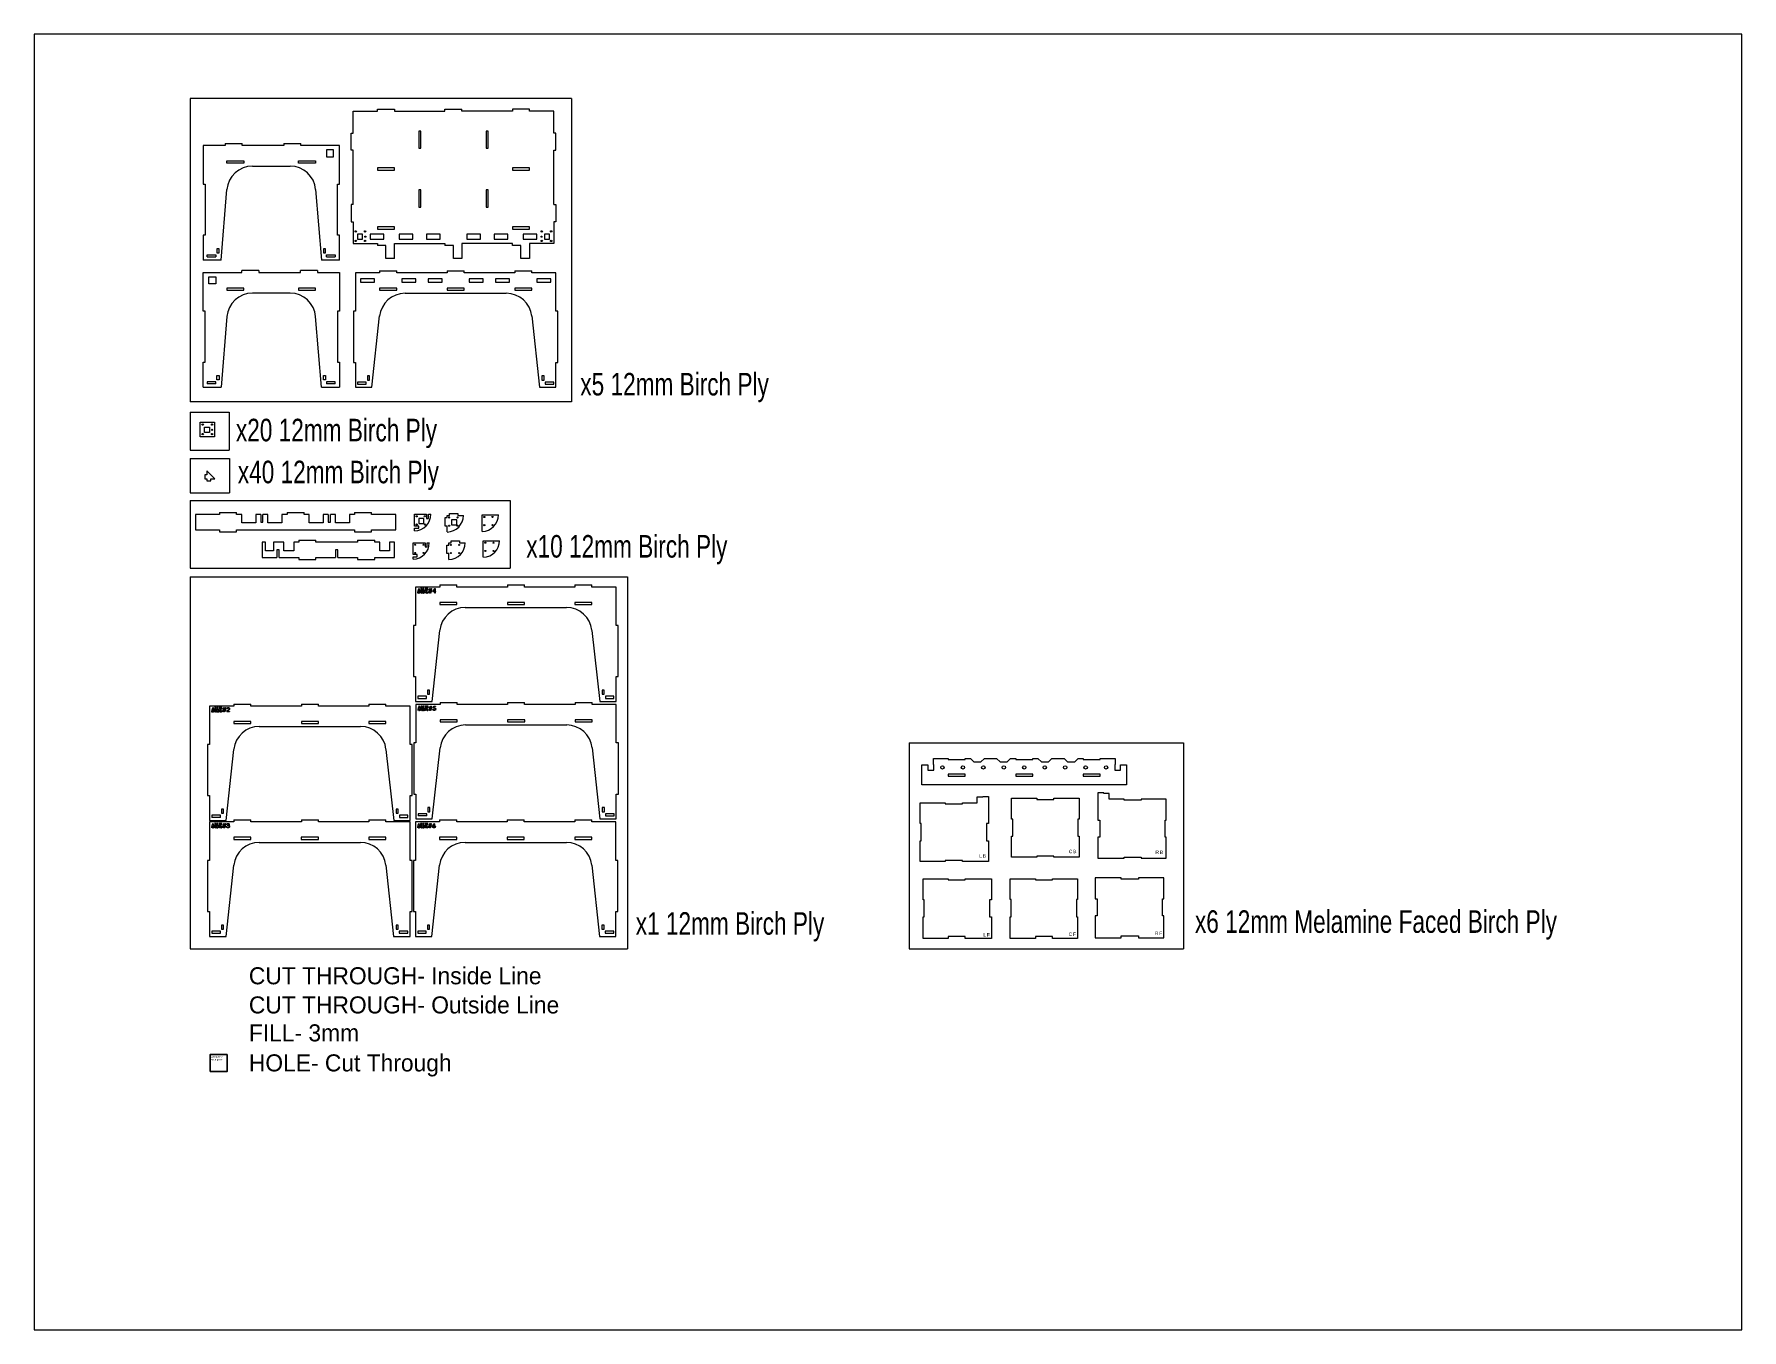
# Paper-space layout 'Layout1' of a CAD drawing. Header units: millimetres. Extents: x 26 to 231, y 20 to 176.
# The model-space entities are those that its viewports show. They can reach past a viewport. Long polylines and large blocks are cut down to what shows.
import ezdxf

# ---------------------------------------------------------------- set-up
doc = ezdxf.new("R2010")
doc.units = ezdxf.units.MM
for name, color, linetype in [('CUT THROUGH- Inside Line', 5, 'Continuous'), ('CUT THROUGH- Outside Line', 3, 'Continuous'), ('FILL- 3mm', 1, 'Continuous'), ('HOLE- Cut Through', 7, 'Continuous')]:
    doc.layers.add(name, color=color, linetype=linetype)
doc.styles.add('SLDTEXTSTYLE0', font='TXT', dxfattribs={"width": 0.75})

psp = doc.layouts.get("Layout1")

msp = doc.modelspace()

# ---------------------------------------------------------------- texts
at = {"linetype": 'Continuous', "lineweight": 0, "char_height": 132.29, "attachment_point": 1, "style": 'SLDTEXTSTYLE0'}
for s, insert in [('x5 12mm Birch Ply', (2354, 4216)), ('x20 12mm Birch Ply', (334, 3947)), ('x40 12mm Birch Ply', (345, 3701)), ('x10 12mm Birch Ply', (2037, 3265)), ('x1 12mm Birch Ply', (2679, 1053)), ('x6 12mm Melamine Faced Birch Ply', (5959, 1064))]:
    msp.add_mtext(s, dxfattribs=dict(at, insert=insert))
at = {"insert": (186, 210), "char_height": 10, "attachment_point": 1}
msp.add_mtext_dynamic_manual_height_columns('100x100mm scale guide', width=95.83, gutter_width=17.5, heights=[80.1], dxfattribs=at)
at = {"layer": 'CUT THROUGH- Inside Line', "insert": (410, 730), "char_height": 100, "attachment_point": 1}
msp.add_mtext_dynamic_manual_height_columns('CUT THROUGH- Inside Line', width=2861.73, gutter_width=17.5, heights=[0], dxfattribs=at)
at = {"layer": 'CUT THROUGH- Outside Line', "insert": (410, 559), "char_height": 100, "attachment_point": 1}
msp.add_mtext_dynamic_manual_height_columns('CUT THROUGH- Outside Line', width=2861.73, gutter_width=17.5, heights=[0], dxfattribs=at)
at = {"layer": 'FILL- 3mm', "attachment_point": 1}
for s, width, heights, insert, char_height in [('{\\fUtsaah|b0|i0|c0|p34;\\Q-2.4425e-015;\\W1.1;\\T1.2;\\C1;CB}', 37.18, [10.2], (5219, 1419), 20), ('{\\fUtsaah|b0|i0|c0|p34;\\Q-2.4425e-015;\\W1.1;\\T1.2;\\C1;RB}', 37.18, [10.2], (5727, 1414), 20), ('{\\fUtsaah|b0|i0|c0|p34;\\Q-2.4425e-015;\\W1.1;\\T1.2;\\C1;LB}', 37.18, [10.2], (4694, 1393), 20), ('{\\fUtsaah|b0|i0|c0|p34;\\Q-2.4425e-015;\\W1.1;\\T1.2;\\C1;LF}', 37.18, [10.2], (4718, 930), 20), ('{\\fUtsaah|b0|i0|c0|p34;\\Q-2.4425e-015;\\W1.1;\\T1.2;\\C1;CF}', 37.18, [10.2], (5218, 934), 20), ('{\\fUtsaah|b0|i0|c0|p34;\\Q-2.4425e-015;\\W1.1;\\T1.2;\\C1;RF}', 37.18, [10.2], (5724, 939), 20), ('FILL- 3mm', 2861.73, [0], (410, 395), 100)]:
    msp.add_mtext_dynamic_manual_height_columns(s, width=width, gutter_width=17.5, heights=heights, dxfattribs=dict(at, insert=insert, char_height=char_height))
at = {"layer": 'HOLE- Cut Through', "insert": (410, 219), "char_height": 100, "attachment_point": 1}
msp.add_mtext_dynamic_manual_height_columns('HOLE- Cut Through', width=2861.73, gutter_width=17.5, heights=[0], dxfattribs=at)

# ---------------------------------------------------------------- linework, layer by layer
at = {"linetype": 'Continuous', "lineweight": 0}
for p, q in [((2302, 5825), (66, 5825)), ((66, 5825), (66, 4046)), ((2302, 5825), (2302, 4046)), ((2302, 4046), (66, 4046)), ((66, 3986), (295, 3986)), ((66, 3986), (66, 3763)), ((295, 3986), (295, 3763)), ((66, 3763), (295, 3763)), ((66, 3714), (297, 3714)), ((66, 3714), (66, 3512)), ((297, 3714), (297, 3512)), ((66, 3512), (297, 3512)), ((66, 3468), (1942, 3468)), ((66, 3468), (66, 3071)), ((1942, 3468), (1942, 3071)), ((66, 3071), (1942, 3071)), ((66, 3020), (2630, 3020)), ((66, 3020), (66, 838)), ((2630, 3020), (2630, 838)), ((4282, 2047), (5892, 2047)), ((4282, 2047), (4282, 838)), ((5892, 2047), (5892, 838)), ((66, 838), (2630, 838)), ((4282, 838), (5892, 838))]:
    msp.add_line(p, q, dxfattribs=at)
msp.add_lwpolyline([(182, 118), (282, 118), (282, 218), (182, 218)], close=True)
at = {"layer": 'CUT THROUGH- Inside Line', "linetype": 'Continuous', "lineweight": 15}
for p, q in [((1406, 5634), (1406, 5534)), ((1418, 5634), (1406, 5634)), ((1418, 5534), (1418, 5634)), ((1802, 5634), (1802, 5534)), ((1814, 5634), (1802, 5634)), ((1814, 5534), (1814, 5634)), ((866, 5524), (866, 5484)), ((906, 5524), (866, 5524)), ((906, 5484), (906, 5524)), ((1406, 5534), (1418, 5534)), ((1802, 5534), (1814, 5534)), ((281, 5447), (281, 5459)), ((281, 5459), (381, 5459)), ((381, 5447), (281, 5447)), ((381, 5459), (381, 5447)), ((701, 5447), (701, 5459)), ((701, 5459), (801, 5459)), ((801, 5447), (701, 5447)), ((801, 5459), (801, 5447)), ((866, 5484), (906, 5484)), ((1264, 5418), (1164, 5418)), ((1164, 5418), (1164, 5405)), ((1264, 5405), (1264, 5418)), ((2056, 5418), (1956, 5418)), ((1956, 5418), (1956, 5405)), ((2056, 5405), (2056, 5418)), ((1164, 5405), (1264, 5405)), ((1956, 5405), (2056, 5405)), ((1418, 5289), (1406, 5289)), ((1406, 5289), (1406, 5189)), ((1418, 5189), (1418, 5289)), ((1814, 5289), (1802, 5289)), ((1802, 5289), (1802, 5189)), ((1814, 5189), (1814, 5289)), ((1406, 5189), (1418, 5189)), ((1802, 5189), (1814, 5189)), ((1047, 5030), (1047, 5000)), ((1077, 5030), (1047, 5030)), ((1077, 5000), (1077, 5030)), ((1202, 5030), (1122, 5030)), ((1122, 5030), (1122, 5000)), ((1164, 5073), (1164, 5060)), ((1264, 5073), (1164, 5073)), ((1164, 5060), (1264, 5060)), ((1202, 5000), (1202, 5030)), ((1264, 5060), (1264, 5073)), ((1372, 5030), (1292, 5030)), ((1292, 5030), (1292, 5000)), ((1372, 5000), (1372, 5030)), ((1532, 5030), (1452, 5030)), ((1452, 5030), (1452, 5000)), ((1532, 5000), (1532, 5030)), ((1768, 5030), (1688, 5030)), ((1688, 5030), (1688, 5000)), ((1768, 5000), (1768, 5030)), ((1848, 5030), (1848, 5000)), ((1928, 5030), (1848, 5030)), ((1928, 5000), (1928, 5030)), ((2056, 5073), (1956, 5073)), ((1956, 5073), (1956, 5060)), ((1956, 5060), (2056, 5060)), ((2018, 5030), (2018, 5000)), ((2098, 5030), (2018, 5030)), ((2056, 5060), (2056, 5073)), ((2098, 5000), (2098, 5030)), ((2143, 5030), (2143, 5000)), ((2173, 5030), (2143, 5030)), ((2173, 5000), (2173, 5030)), ((166, 4908), (216, 4908)), ((166, 4896), (166, 4908)), ((216, 4908), (216, 4896)), ((235, 4944), (223, 4944)), ((223, 4944), (223, 4920)), ((223, 4920), (235, 4920)), ((235, 4920), (235, 4944)), ((859, 4944), (847, 4944)), ((847, 4944), (847, 4920)), ((847, 4920), (859, 4920)), ((859, 4920), (859, 4944)), ((866, 4908), (916, 4908)), ((866, 4896), (866, 4908)), ((916, 4908), (916, 4896)), ((1047, 5000), (1077, 5000)), ((1122, 5000), (1202, 5000)), ((1292, 5000), (1372, 5000)), ((1452, 5000), (1532, 5000)), ((1688, 5000), (1768, 5000)), ((1848, 5000), (1928, 5000)), ((2018, 5000), (2098, 5000)), ((2143, 5000), (2173, 5000)), ((166, 4896), (216, 4896)), ((866, 4896), (916, 4896)), ((176, 4739), (176, 4779)), ((176, 4779), (216, 4779)), ((216, 4739), (176, 4739)), ((216, 4779), (216, 4739)), ((281, 4714), (281, 4702)), ((381, 4714), (281, 4714)), ((381, 4702), (381, 4714)), ((701, 4714), (701, 4702)), ((801, 4714), (701, 4714)), ((801, 4702), (801, 4714)), ((1147, 4768), (1065, 4768)), ((1065, 4768), (1065, 4748)), ((1065, 4748), (1147, 4748)), ((1147, 4748), (1147, 4768)), ((1277, 4713), (1177, 4713)), ((1177, 4713), (1177, 4701)), ((1277, 4701), (1277, 4713)), ((1389, 4768), (1307, 4768)), ((1307, 4768), (1307, 4748)), ((1307, 4748), (1389, 4748)), ((1389, 4748), (1389, 4768)), ((1543, 4768), (1461, 4768)), ((1461, 4768), (1461, 4748)), ((1461, 4748), (1543, 4748)), ((1543, 4748), (1543, 4768)), ((1673, 4713), (1573, 4713)), ((1573, 4713), (1573, 4701)), ((1673, 4701), (1673, 4713)), ((1785, 4768), (1703, 4768)), ((1703, 4768), (1703, 4748)), ((1703, 4748), (1785, 4748)), ((1785, 4748), (1785, 4768)), ((1939, 4768), (1857, 4768)), ((1857, 4768), (1857, 4748)), ((1857, 4748), (1939, 4748)), ((1939, 4748), (1939, 4768)), ((2069, 4713), (1969, 4713)), ((1969, 4713), (1969, 4701)), ((2069, 4701), (2069, 4713)), ((2181, 4768), (2099, 4768)), ((2099, 4768), (2099, 4748)), ((2099, 4748), (2181, 4748)), ((2181, 4748), (2181, 4768)), ((281, 4702), (381, 4702)), ((701, 4702), (801, 4702)), ((1177, 4701), (1277, 4701)), ((1573, 4701), (1673, 4701)), ((1969, 4701), (2069, 4701)), ((166, 4163), (166, 4151)), ((216, 4163), (166, 4163)), ((216, 4151), (166, 4151)), ((216, 4151), (216, 4163)), ((223, 4175), (223, 4200)), ((223, 4200), (235, 4200)), ((235, 4175), (223, 4175)), ((235, 4200), (235, 4175)), ((847, 4175), (847, 4200)), ((847, 4200), (859, 4200)), ((859, 4175), (847, 4175)), ((859, 4200), (859, 4175)), ((866, 4163), (866, 4151)), ((916, 4163), (866, 4163)), ((916, 4151), (866, 4151)), ((916, 4151), (916, 4163)), ((1098, 4162), (1048, 4162)), ((1048, 4162), (1048, 4150)), ((1048, 4150), (1098, 4150)), ((1098, 4150), (1098, 4162)), ((1117, 4199), (1105, 4199)), ((1105, 4199), (1105, 4174)), ((1105, 4174), (1117, 4174)), ((1117, 4174), (1117, 4199)), ((2141, 4199), (2129, 4199)), ((2129, 4199), (2129, 4174)), ((2129, 4174), (2141, 4174)), ((2141, 4174), (2141, 4199)), ((2198, 4162), (2148, 4162)), ((2148, 4162), (2148, 4150)), ((2148, 4150), (2198, 4150)), ((2198, 4150), (2198, 4162)), ((149, 3897), (179, 3897)), ((149, 3867), (149, 3897)), ((179, 3867), (149, 3867)), ((179, 3897), (179, 3867)), ((1407, 3362), (1407, 3332)), ((1437, 3362), (1407, 3362)), ((1407, 3332), (1437, 3332)), ((1437, 3332), (1437, 3362)), ((1629, 3355), (1598, 3355)), ((1598, 3355), (1598, 3325)), ((1598, 3325), (1629, 3325)), ((1629, 3325), (1629, 3355)), ((1630, 2870), (1530, 2870)), ((1530, 2870), (1530, 2858)), ((1530, 2858), (1630, 2858)), ((1630, 2858), (1630, 2870)), ((2026, 2870), (1926, 2870)), ((1926, 2870), (1926, 2858)), ((1926, 2858), (2026, 2858)), ((2026, 2858), (2026, 2870)), ((2422, 2870), (2322, 2870)), ((2322, 2870), (2322, 2858)), ((2322, 2858), (2422, 2858)), ((2422, 2858), (2422, 2870)), ((1451, 2319), (1401, 2319)), ((1401, 2319), (1401, 2307)), ((1401, 2307), (1451, 2307)), ((1451, 2307), (1451, 2319)), ((1470, 2355), (1458, 2355)), ((1458, 2355), (1458, 2331)), ((1458, 2331), (1470, 2331)), ((1470, 2331), (1470, 2355)), ((2494, 2355), (2482, 2355)), ((2482, 2355), (2482, 2331)), ((2482, 2331), (2494, 2331)), ((2494, 2331), (2494, 2355)), ((2551, 2319), (2501, 2319)), ((2501, 2319), (2501, 2307)), ((2501, 2307), (2551, 2307)), ((2551, 2307), (2551, 2319)), ((422, 2172), (322, 2172)), ((322, 2172), (322, 2160)), ((322, 2160), (422, 2160)), ((422, 2160), (422, 2172)), ((818, 2172), (718, 2172)), ((718, 2172), (718, 2160)), ((718, 2160), (818, 2160)), ((818, 2160), (818, 2172)), ((1214, 2172), (1114, 2172)), ((1114, 2172), (1114, 2160)), ((1114, 2160), (1214, 2160)), ((1214, 2160), (1214, 2172)), ((1632, 2181), (1531, 2181)), ((1531, 2181), (1531, 2169)), ((1531, 2169), (1632, 2169)), ((1632, 2169), (1632, 2181)), ((2028, 2181), (1927, 2181)), ((1927, 2181), (1927, 2169)), ((1927, 2169), (2028, 2169)), ((2028, 2169), (2028, 2181)), ((2424, 2181), (2323, 2181)), ((2323, 2181), (2323, 2169)), ((2323, 2169), (2424, 2169)), ((2424, 2169), (2424, 2181)), ((4612, 1863), (4512, 1863)), ((4512, 1863), (4512, 1850)), ((4512, 1850), (4612, 1850)), ((4612, 1850), (4612, 1863)), ((5008, 1863), (4908, 1863)), ((4908, 1863), (4908, 1850)), ((4908, 1850), (5008, 1850)), ((5008, 1850), (5008, 1863)), ((5404, 1863), (5304, 1863)), ((5304, 1863), (5304, 1850)), ((5304, 1850), (5404, 1850)), ((5404, 1850), (5404, 1863)), ((243, 1621), (193, 1621)), ((193, 1621), (193, 1609)), ((243, 1609), (193, 1609)), ((243, 1609), (243, 1621)), ((262, 1657), (250, 1657)), ((250, 1657), (250, 1633)), ((250, 1633), (262, 1633)), ((262, 1633), (262, 1657)), ((1286, 1657), (1274, 1657)), ((1274, 1657), (1274, 1633)), ((1274, 1633), (1286, 1633)), ((1286, 1633), (1286, 1657)), ((1343, 1621), (1293, 1621)), ((1293, 1621), (1293, 1609)), ((1293, 1609), (1343, 1609)), ((1343, 1609), (1343, 1621)), ((1402, 1630), (1402, 1618)), ((1453, 1630), (1402, 1630)), ((1453, 1618), (1402, 1618)), ((1453, 1618), (1453, 1630)), ((1472, 1666), (1459, 1666)), ((1459, 1666), (1459, 1642)), ((1459, 1642), (1472, 1642)), ((1472, 1642), (1472, 1666)), ((2496, 1666), (2483, 1666)), ((2483, 1666), (2483, 1642)), ((2483, 1642), (2496, 1642)), ((2496, 1642), (2496, 1666)), ((2553, 1630), (2502, 1630)), ((2502, 1630), (2502, 1618)), ((2502, 1618), (2553, 1618)), ((2553, 1618), (2553, 1630)), ((422, 1492), (321, 1492)), ((321, 1492), (321, 1480)), ((321, 1480), (422, 1480)), ((422, 1480), (422, 1492)), ((818, 1492), (717, 1492)), ((717, 1492), (717, 1480)), ((717, 1480), (818, 1480)), ((818, 1480), (818, 1492)), ((1214, 1492), (1113, 1492)), ((1113, 1492), (1113, 1480)), ((1113, 1480), (1214, 1480)), ((1214, 1480), (1214, 1492)), ((1629, 1492), (1529, 1492)), ((1529, 1492), (1529, 1480)), ((1529, 1480), (1629, 1480)), ((1629, 1480), (1629, 1492)), ((2025, 1492), (1925, 1492)), ((1925, 1492), (1925, 1480)), ((1925, 1480), (2025, 1480)), ((2025, 1480), (2025, 1492)), ((2421, 1492), (2321, 1492)), ((2321, 1492), (2321, 1480)), ((2321, 1480), (2421, 1480)), ((2421, 1480), (2421, 1492)), ((243, 941), (192, 941)), ((192, 941), (192, 929)), ((192, 929), (243, 929)), ((243, 929), (243, 941)), ((262, 977), (249, 977)), ((249, 977), (249, 953)), ((249, 953), (262, 953)), ((262, 953), (262, 977)), ((1286, 977), (1273, 977)), ((1273, 977), (1273, 953)), ((1273, 953), (1286, 953)), ((1286, 953), (1286, 977)), ((1343, 941), (1292, 941)), ((1292, 941), (1292, 929)), ((1292, 929), (1343, 929)), ((1343, 929), (1343, 941)), ((1450, 941), (1400, 941)), ((1400, 941), (1400, 929)), ((1400, 929), (1450, 929)), ((1450, 929), (1450, 941)), ((1469, 977), (1457, 977)), ((1457, 977), (1457, 953)), ((1457, 953), (1469, 953)), ((1469, 953), (1469, 977)), ((2493, 977), (2481, 977)), ((2481, 977), (2481, 953)), ((2481, 953), (2493, 953)), ((2493, 953), (2493, 977)), ((2550, 941), (2500, 941)), ((2500, 941), (2500, 929)), ((2500, 929), (2550, 929)), ((2550, 929), (2550, 941))]:
    msp.add_line(p, q, dxfattribs=at)
at = {"layer": 'CUT THROUGH- Outside Line', "linetype": 'Continuous', "lineweight": 15}
for p, q in [((1022, 5623), (1022, 5751)), ((1022, 5751), (1164, 5751)), ((1164, 5751), (1164, 5763)), ((1164, 5763), (1264, 5763)), ((1264, 5763), (1264, 5751)), ((1264, 5751), (1560, 5751)), ((1560, 5751), (1560, 5763)), ((1560, 5763), (1660, 5763)), ((1660, 5751), (1660, 5763)), ((1956, 5751), (1660, 5751)), ((1956, 5763), (1956, 5751)), ((2056, 5763), (1956, 5763)), ((2056, 5751), (2056, 5763)), ((2198, 5751), (2056, 5751)), ((2198, 5623), (2198, 5751)), ((1010, 5523), (1010, 5623)), ((1010, 5623), (1022, 5623)), ((2210, 5623), (2198, 5623)), ((2210, 5523), (2210, 5623)), ((141, 5549), (141, 5324)), ((270, 5549), (141, 5549)), ((270, 5561), (270, 5549)), ((270, 5561), (370, 5561)), ((370, 5549), (370, 5561)), ((615, 5549), (370, 5549)), ((615, 5561), (615, 5549)), ((615, 5561), (715, 5561)), ((715, 5549), (715, 5561)), ((941, 5549), (715, 5549)), ((941, 5324), (941, 5549)), ((1022, 5523), (1010, 5523)), ((1022, 5203), (1022, 5523)), ((2198, 5523), (2210, 5523)), ((2198, 5203), (2198, 5523)), ((431, 5429), (652, 5429)), ((141, 5324), (153, 5324)), ((153, 5324), (153, 5024)), ((929, 5324), (941, 5324)), ((929, 5024), (929, 5324)), ((248, 4878), (281, 5291)), ((801, 5291), (835, 4878)), ((1010, 5203), (1010, 5103)), ((1022, 5203), (1010, 5203)), ((2198, 5203), (2210, 5203)), ((2210, 5203), (2210, 5103)), ((141, 5024), (141, 4878)), ((153, 5024), (141, 5024)), ((941, 5024), (929, 5024)), ((941, 4878), (941, 5024)), ((1010, 5103), (1022, 5103)), ((1022, 5103), (1022, 4975)), ((2210, 5103), (2198, 5103)), ((2198, 5103), (2198, 4975)), ((1022, 4975), (1164, 4975)), ((1164, 4975), (1164, 4963)), ((1214, 4963), (1164, 4963)), ((1214, 4888), (1214, 4963)), ((1264, 4975), (1560, 4975)), ((1264, 4888), (1264, 4975)), ((1560, 4975), (1560, 4963)), ((1610, 4963), (1560, 4963)), ((1610, 4888), (1610, 4963)), ((1956, 4975), (1660, 4975)), ((1660, 4975), (1660, 4888)), ((1956, 4963), (1956, 4975)), ((2006, 4963), (1956, 4963)), ((2006, 4888), (2006, 4963)), ((2198, 4975), (2056, 4975)), ((2056, 4975), (2056, 4888)), ((248, 4878), (141, 4878)), ((468, 4816), (368, 4816)), ((368, 4804), (368, 4816)), ((468, 4816), (468, 4804)), ((813, 4816), (713, 4816)), ((713, 4804), (713, 4816)), ((813, 4816), (813, 4804)), ((941, 4878), (835, 4878)), ((1177, 4815), (1177, 4803)), ((1177, 4815), (1277, 4815)), ((1264, 4888), (1214, 4888)), ((1277, 4803), (1277, 4815)), ((1573, 4815), (1573, 4803)), ((1573, 4815), (1673, 4815)), ((1660, 4888), (1610, 4888)), ((1673, 4803), (1673, 4815)), ((1969, 4815), (1969, 4803)), ((1969, 4815), (2069, 4815)), ((2056, 4888), (2006, 4888)), ((2069, 4803), (2069, 4815)), ((141, 4804), (368, 4804)), ((141, 4579), (141, 4804)), ((468, 4804), (713, 4804)), ((813, 4804), (941, 4804)), ((941, 4804), (941, 4579)), ((1035, 4803), (1035, 4578)), ((1177, 4803), (1035, 4803)), ((1573, 4803), (1277, 4803)), ((1969, 4803), (1673, 4803)), ((2211, 4803), (2069, 4803)), ((2211, 4578), (2211, 4803)), ((652, 4684), (431, 4684)), ((1326, 4683), (1920, 4683)), ((153, 4579), (141, 4579)), ((153, 4279), (153, 4579)), ((281, 4546), (248, 4133)), ((835, 4133), (801, 4546)), ((929, 4579), (929, 4279)), ((941, 4579), (929, 4579)), ((1023, 4578), (1023, 4278)), ((1035, 4578), (1023, 4578)), ((1132, 4132), (1177, 4550)), ((2069, 4550), (2114, 4132)), ((2223, 4578), (2211, 4578)), ((2223, 4278), (2223, 4578)), ((141, 4279), (153, 4279)), ((141, 4133), (141, 4279)), ((929, 4279), (941, 4279)), ((941, 4279), (941, 4133)), ((1023, 4278), (1035, 4278)), ((1035, 4278), (1035, 4132)), ((2211, 4278), (2223, 4278)), ((2211, 4132), (2211, 4278)), ((141, 4133), (248, 4133)), ((835, 4133), (941, 4133)), ((1035, 4132), (1132, 4132)), ((2114, 4132), (2211, 4132)), ((124, 3928), (209, 3928)), ((124, 3842), (124, 3928)), ((209, 3928), (209, 3842)), ((209, 3842), (124, 3842)), ((151, 3618), (151, 3594)), ((163, 3618), (151, 3618)), ((163, 3642), (163, 3618)), ((211, 3594), (163, 3642)), ((151, 3594), (163, 3594)), ((163, 3594), (163, 3582)), ((163, 3582), (187, 3582)), ((187, 3594), (211, 3594)), ((187, 3582), (187, 3594)), ((238, 3386), (96, 3386)), ((96, 3386), (96, 3296)), ((238, 3398), (338, 3398)), ((238, 3398), (238, 3386)), ((338, 3386), (338, 3398)), ((368, 3386), (338, 3386)), ((368, 3336), (368, 3386)), ((450, 3336), (368, 3336)), ((450, 3386), (450, 3336)), ((480, 3386), (450, 3386)), ((480, 3386), (480, 3341)), ((480, 3341), (492, 3341)), ((492, 3341), (492, 3386)), ((522, 3386), (492, 3386)), ((522, 3336), (522, 3386)), ((604, 3336), (522, 3336)), ((604, 3386), (604, 3336)), ((634, 3386), (604, 3386)), ((634, 3398), (734, 3398)), ((634, 3398), (634, 3386)), ((734, 3386), (734, 3398)), ((764, 3386), (734, 3386)), ((764, 3336), (764, 3386)), ((846, 3336), (764, 3336)), ((846, 3386), (846, 3336)), ((876, 3386), (846, 3386)), ((876, 3386), (876, 3341)), ((876, 3341), (888, 3341)), ((888, 3341), (888, 3386)), ((918, 3386), (888, 3386)), ((918, 3336), (918, 3386)), ((1000, 3336), (918, 3336)), ((1000, 3386), (1000, 3336)), ((1030, 3386), (1000, 3386)), ((1030, 3398), (1130, 3398)), ((1030, 3398), (1030, 3386)), ((1130, 3386), (1130, 3398)), ((1272, 3386), (1130, 3386)), ((1272, 3296), (1272, 3386)), ((1382, 3317), (1382, 3387)), ((1382, 3387), (1452, 3387)), ((1406, 3317), (1382, 3317)), ((1406, 3305), (1406, 3317)), ((1452, 3387), (1452, 3363)), ((1452, 3363), (1464, 3363)), ((1464, 3363), (1464, 3387)), ((1464, 3387), (1477, 3387)), ((1561, 3317), (1561, 3367)), ((1561, 3367), (1573, 3367)), ((1573, 3317), (1561, 3317)), ((1573, 3367), (1573, 3380)), ((1573, 3380), (1586, 3380)), ((1573, 3283), (1573, 3317)), ((1586, 3380), (1586, 3392)), ((1586, 3392), (1636, 3392)), ((1636, 3392), (1636, 3380)), ((1636, 3380), (1668, 3380)), ((1779, 3383), (1874, 3383)), ((1779, 3286), (1779, 3383)), ((96, 3296), (238, 3296)), ((238, 3296), (238, 3284)), ((238, 3284), (338, 3284)), ((338, 3296), (1030, 3296)), ((338, 3284), (338, 3296)), ((488, 3223), (488, 3133)), ((508, 3223), (488, 3223)), ((508, 3173), (508, 3223)), ((554, 3223), (554, 3173)), ((616, 3223), (554, 3223)), ((616, 3173), (616, 3223)), ((673, 3223), (673, 3173)), ((703, 3223), (673, 3223)), ((703, 3235), (703, 3223)), ((703, 3235), (803, 3235)), ((803, 3223), (803, 3235)), ((1048, 3223), (803, 3223)), ((1030, 3296), (1030, 3284)), ((1030, 3284), (1130, 3284)), ((1048, 3235), (1048, 3223)), ((1048, 3235), (1148, 3235)), ((1130, 3296), (1272, 3296)), ((1130, 3284), (1130, 3296)), ((1148, 3223), (1148, 3235)), ((1178, 3223), (1148, 3223)), ((1178, 3173), (1178, 3223)), ((1234, 3223), (1234, 3173)), ((1264, 3223), (1234, 3223)), ((1264, 3133), (1264, 3223)), ((1374, 3150), (1374, 3220)), ((1374, 3220), (1444, 3220)), ((1382, 3305), (1406, 3305)), ((1382, 3289), (1382, 3305)), ((1444, 3220), (1444, 3196)), ((1456, 3196), (1456, 3220)), ((1456, 3220), (1469, 3220)), ((1571, 3156), (1571, 3206)), ((1571, 3206), (1583, 3206)), ((1583, 3206), (1583, 3219)), ((1583, 3219), (1596, 3219)), ((1596, 3219), (1596, 3231)), ((1596, 3231), (1646, 3231)), ((1646, 3231), (1646, 3219)), ((1646, 3219), (1678, 3219)), ((1785, 3232), (1880, 3232)), ((1785, 3135), (1785, 3232)), ((488, 3133), (574, 3133)), ((554, 3173), (508, 3173)), ((587, 3178), (574, 3178)), ((574, 3178), (574, 3133)), ((587, 3133), (587, 3178)), ((587, 3133), (703, 3133)), ((673, 3173), (616, 3173)), ((703, 3133), (703, 3121)), ((703, 3121), (803, 3121)), ((803, 3133), (919, 3133)), ((803, 3121), (803, 3133)), ((932, 3178), (919, 3178)), ((919, 3178), (919, 3133)), ((932, 3133), (932, 3178)), ((932, 3133), (1048, 3133)), ((1048, 3133), (1048, 3121)), ((1048, 3121), (1148, 3121)), ((1148, 3121), (1148, 3133)), ((1148, 3133), (1264, 3133)), ((1234, 3173), (1178, 3173)), ((1398, 3150), (1374, 3150)), ((1374, 3138), (1398, 3138)), ((1374, 3123), (1374, 3138)), ((1398, 3138), (1398, 3150)), ((1444, 3196), (1456, 3196)), ((1583, 3156), (1571, 3156)), ((1583, 3121), (1583, 3156)), ((1388, 2960), (1388, 2735)), ((1530, 2960), (1388, 2960)), ((1530, 2972), (1530, 2960)), ((1530, 2972), (1630, 2972)), ((1630, 2960), (1630, 2972)), ((1926, 2960), (1630, 2960)), ((1926, 2972), (1926, 2960)), ((1926, 2972), (2026, 2972)), ((2026, 2960), (2026, 2972)), ((2322, 2960), (2026, 2960)), ((2322, 2972), (2322, 2960)), ((2322, 2972), (2422, 2972)), ((2422, 2960), (2422, 2972)), ((2564, 2960), (2422, 2960)), ((2564, 2735), (2564, 2960)), ((1679, 2840), (2273, 2840)), ((1376, 2735), (1376, 2435)), ((1388, 2735), (1376, 2735)), ((1485, 2289), (1530, 2706)), ((2422, 2706), (2468, 2289)), ((2576, 2735), (2564, 2735)), ((2576, 2435), (2576, 2735)), ((1376, 2435), (1388, 2435)), ((1388, 2435), (1388, 2289)), ((2564, 2435), (2576, 2435)), ((2564, 2289), (2564, 2435)), ((180, 2262), (180, 2037)), ((322, 2262), (180, 2262)), ((322, 2274), (322, 2262)), ((322, 2274), (422, 2274)), ((422, 2262), (422, 2274)), ((718, 2262), (422, 2262)), ((718, 2274), (718, 2262)), ((718, 2274), (818, 2274)), ((818, 2262), (818, 2274)), ((1114, 2262), (818, 2262)), ((1114, 2274), (1114, 2262)), ((1114, 2274), (1214, 2274)), ((1214, 2262), (1214, 2274)), ((1356, 2262), (1214, 2262)), ((1356, 2037), (1356, 2262)), ((1388, 2289), (1485, 2289)), ((1389, 2271), (1389, 2046)), ((1531, 2271), (1389, 2271)), ((1531, 2283), (1531, 2271)), ((1531, 2283), (1631, 2283)), ((1631, 2271), (1631, 2283)), ((1927, 2271), (1631, 2271)), ((1927, 2283), (1927, 2271)), ((1927, 2283), (2027, 2283)), ((2027, 2271), (2027, 2283)), ((2323, 2271), (2027, 2271)), ((2323, 2283), (2323, 2271)), ((2323, 2283), (2423, 2283)), ((2423, 2271), (2423, 2283)), ((2565, 2271), (2423, 2271)), ((2468, 2289), (2564, 2289)), ((2565, 2046), (2565, 2271)), ((471, 2142), (1065, 2142)), ((1681, 2151), (2274, 2151)), ((168, 2037), (168, 1737)), ((180, 2037), (168, 2037)), ((277, 1591), (322, 2008)), ((1214, 2008), (1260, 1591)), ((1368, 2037), (1356, 2037)), ((1368, 1737), (1368, 2037)), ((1377, 2046), (1377, 1746)), ((1389, 2046), (1377, 2046)), ((1486, 1600), (1531, 2017)), ((2423, 2017), (2469, 1600)), ((2577, 2046), (2565, 2046)), ((2577, 1746), (2577, 2046)), ((4358, 1800), (4358, 1917)), ((4358, 1917), (4393, 1917)), ((4393, 1917), (4393, 1885)), ((4425, 1919), (4425, 1954)), ((4425, 1954), (4512, 1954)), ((4427, 1919), (4425, 1919)), ((4427, 1885), (4427, 1919)), ((4512, 1954), (4512, 1948)), ((4512, 1948), (4612, 1948)), ((4612, 1948), (4612, 1954)), ((4612, 1954), (4642, 1954)), ((4642, 1954), (4662, 1934)), ((4662, 1934), (4704, 1934)), ((4704, 1934), (4724, 1954)), ((4724, 1954), (4796, 1954)), ((4796, 1954), (4816, 1934)), ((4816, 1934), (4858, 1934)), ((4858, 1934), (4878, 1954)), ((4878, 1954), (4908, 1954)), ((4908, 1954), (4908, 1948)), ((4908, 1948), (5008, 1948)), ((5008, 1948), (5008, 1954)), ((5008, 1954), (5038, 1954)), ((5038, 1954), (5058, 1934)), ((5058, 1934), (5100, 1934)), ((5100, 1934), (5120, 1954)), ((5120, 1954), (5192, 1954)), ((5192, 1954), (5212, 1934)), ((5212, 1934), (5254, 1934)), ((5254, 1934), (5274, 1954)), ((5274, 1954), (5304, 1954)), ((5304, 1954), (5304, 1948)), ((5304, 1948), (5404, 1948)), ((5404, 1948), (5404, 1954)), ((5404, 1954), (5491, 1954)), ((5491, 1919), (5489, 1919)), ((5489, 1919), (5489, 1885)), ((5491, 1954), (5491, 1919)), ((5523, 1885), (5523, 1917)), ((5523, 1917), (5558, 1917)), ((5558, 1917), (5558, 1800)), ((4393, 1885), (4427, 1885)), ((5489, 1885), (5523, 1885)), ((168, 1737), (180, 1737)), ((180, 1737), (180, 1591)), ((1356, 1737), (1368, 1737)), ((1356, 1591), (1356, 1737)), ((1377, 1746), (1389, 1746)), ((1389, 1746), (1389, 1600)), ((2565, 1746), (2577, 1746)), ((2565, 1600), (2565, 1746)), ((5558, 1800), (4358, 1800)), ((4682, 1695), (4682, 1730)), ((4682, 1730), (4714, 1730)), ((4714, 1732), (4749, 1732)), ((4714, 1730), (4714, 1732)), ((4749, 1732), (4749, 1573)), ((4883, 1598), (4883, 1721)), ((4883, 1721), (5031, 1721)), ((5031, 1721), (5031, 1714)), ((5031, 1714), (5132, 1714)), ((5132, 1714), (5132, 1721)), ((5132, 1721), (5279, 1721)), ((5279, 1721), (5279, 1598)), ((5389, 1752), (5389, 1593)), ((5424, 1752), (5389, 1752)), ((5424, 1750), (5424, 1752)), ((5456, 1750), (5424, 1750)), ((5456, 1715), (5456, 1750)), ((5543, 1715), (5456, 1715)), ((5543, 1709), (5543, 1715)), ((5643, 1709), (5543, 1709)), ((5791, 1715), (5643, 1715)), ((5643, 1715), (5643, 1709)), ((5791, 1593), (5791, 1715)), ((4347, 1573), (4347, 1695)), ((4347, 1695), (4494, 1695)), ((4494, 1695), (4494, 1689)), ((4494, 1689), (4595, 1689)), ((4595, 1689), (4595, 1695)), ((4595, 1695), (4682, 1695)), ((180, 1591), (277, 1591)), ((180, 1582), (180, 1357)), ((322, 1582), (180, 1582)), ((322, 1594), (322, 1582)), ((322, 1594), (422, 1594)), ((422, 1582), (422, 1594)), ((718, 1582), (422, 1582)), ((718, 1594), (718, 1582)), ((718, 1594), (818, 1594)), ((818, 1582), (818, 1594)), ((1114, 1582), (818, 1582)), ((1114, 1594), (1114, 1582)), ((1114, 1594), (1214, 1594)), ((1214, 1582), (1214, 1594)), ((1356, 1582), (1214, 1582)), ((1260, 1591), (1356, 1591)), ((1356, 1357), (1356, 1582)), ((1387, 1582), (1387, 1357)), ((1529, 1582), (1387, 1582)), ((1389, 1600), (1486, 1600)), ((1529, 1594), (1529, 1582)), ((1529, 1594), (1629, 1594)), ((1629, 1582), (1629, 1594)), ((1925, 1582), (1629, 1582)), ((1925, 1594), (1925, 1582)), ((1925, 1594), (2025, 1594)), ((2025, 1582), (2025, 1594)), ((2321, 1582), (2025, 1582)), ((2321, 1594), (2321, 1582)), ((2321, 1594), (2421, 1594)), ((2421, 1582), (2421, 1594)), ((2563, 1582), (2421, 1582)), ((2469, 1600), (2565, 1600)), ((2563, 1357), (2563, 1582)), ((4353, 1573), (4347, 1573)), ((4353, 1472), (4353, 1573)), ((4749, 1573), (4736, 1573)), ((4736, 1573), (4736, 1472)), ((4890, 1598), (4883, 1598)), ((4890, 1498), (4890, 1598)), ((5279, 1598), (5273, 1598)), ((5273, 1598), (5273, 1498)), ((5389, 1593), (5401, 1593)), ((5401, 1593), (5401, 1492)), ((5785, 1492), (5785, 1593)), ((5785, 1593), (5791, 1593)), ((471, 1462), (1064, 1462)), ((1678, 1462), (2272, 1462)), ((4347, 1350), (4347, 1472)), ((4347, 1472), (4353, 1472)), ((4736, 1472), (4749, 1472)), ((4749, 1472), (4749, 1350)), ((4883, 1498), (4890, 1498)), ((4883, 1376), (4883, 1498)), ((5273, 1498), (5279, 1498)), ((5279, 1498), (5279, 1376)), ((5401, 1492), (5389, 1492)), ((5389, 1492), (5389, 1370)), ((5791, 1492), (5785, 1492)), ((5791, 1370), (5791, 1492)), ((168, 1357), (168, 1057)), ((180, 1357), (168, 1357)), ((276, 911), (322, 1328)), ((1214, 1328), (1259, 911)), ((1368, 1357), (1356, 1357)), ((1368, 1057), (1368, 1357)), ((1375, 1357), (1375, 1057)), ((1387, 1357), (1375, 1357)), ((1484, 911), (1529, 1328)), ((2421, 1328), (2467, 911)), ((2575, 1357), (2563, 1357)), ((2575, 1057), (2575, 1357)), ((4494, 1350), (4347, 1350)), ((4595, 1356), (4494, 1356)), ((4494, 1356), (4494, 1350)), ((4595, 1350), (4595, 1356)), ((4749, 1350), (4595, 1350)), ((5031, 1376), (4883, 1376)), ((5132, 1382), (5031, 1382)), ((5031, 1382), (5031, 1376)), ((5132, 1376), (5132, 1382)), ((5279, 1376), (5132, 1376)), ((5389, 1370), (5543, 1370)), ((5543, 1370), (5543, 1376)), ((5543, 1376), (5643, 1376)), ((5643, 1376), (5643, 1370)), ((5643, 1370), (5791, 1370)), ((4364, 1126), (4364, 1249)), ((4364, 1249), (4512, 1249)), ((4512, 1249), (4512, 1242)), ((4512, 1242), (4612, 1242)), ((4612, 1249), (4766, 1249)), ((4612, 1242), (4612, 1249)), ((4766, 1249), (4766, 1126)), ((4875, 1127), (4875, 1249)), ((4875, 1249), (5023, 1249)), ((5023, 1249), (5023, 1243)), ((5023, 1243), (5123, 1243)), ((5123, 1243), (5123, 1249)), ((5123, 1249), (5271, 1249)), ((5271, 1249), (5271, 1127)), ((5527, 1254), (5374, 1254)), ((5374, 1254), (5374, 1131)), ((5527, 1247), (5527, 1254)), ((5628, 1247), (5527, 1247)), ((5628, 1254), (5628, 1247)), ((5776, 1254), (5628, 1254)), ((5776, 1131), (5776, 1254)), ((4370, 1126), (4364, 1126)), ((4370, 1026), (4370, 1126)), ((4766, 1126), (4754, 1126)), ((4754, 1126), (4754, 1026)), ((4881, 1127), (4875, 1127)), ((4881, 1026), (4881, 1127)), ((5271, 1127), (5265, 1127)), ((5265, 1127), (5265, 1026)), ((5374, 1131), (5386, 1131)), ((5386, 1131), (5386, 1031)), ((5769, 1031), (5769, 1131)), ((5769, 1131), (5776, 1131)), ((168, 1057), (180, 1057)), ((180, 1057), (180, 911)), ((1356, 1057), (1368, 1057)), ((1356, 911), (1356, 1057)), ((1375, 1057), (1387, 1057)), ((1387, 1057), (1387, 911)), ((2563, 1057), (2575, 1057)), ((2563, 911), (2563, 1057)), ((4364, 898), (4364, 1026)), ((4364, 1026), (4370, 1026)), ((4754, 1026), (4766, 1026)), ((4766, 1026), (4766, 898)), ((4875, 1026), (4881, 1026)), ((4875, 898), (4875, 1026)), ((5265, 1026), (5271, 1026)), ((5271, 1026), (5271, 898)), ((5386, 1031), (5374, 1031)), ((5374, 1031), (5374, 903)), ((5776, 1031), (5769, 1031)), ((5776, 903), (5776, 1031)), ((180, 911), (276, 911)), ((1259, 911), (1356, 911)), ((1387, 911), (1484, 911)), ((2467, 911), (2563, 911)), ((4612, 910), (4512, 910)), ((4512, 910), (4512, 898)), ((4612, 898), (4612, 910)), ((5123, 910), (5023, 910)), ((5023, 910), (5023, 898)), ((5123, 898), (5123, 910)), ((5374, 903), (5527, 903)), ((5527, 903), (5527, 915)), ((5527, 915), (5628, 915)), ((5628, 915), (5628, 903)), ((5628, 903), (5776, 903)), ((4512, 898), (4364, 898)), ((4766, 898), (4612, 898)), ((5023, 898), (4875, 898)), ((5271, 898), (5123, 898))]:
    msp.add_line(p, q, dxfattribs=at)
for centre, radius, start, end in [((431, 5279), 150, 90, 175.3535), ((652, 5279), 150, 4.6465, 90), ((431, 4534), 150, 90, 175.3535), ((652, 4534), 150, 4.6465, 90), ((1326, 4533), 150, 90, 173.7894), ((1920, 4533), 150, 6.2106, 90), ((1380, 3387), 97.3, 271.3954, 0), ((1571, 3380), 97.3, 271.3954, 0), ((1776, 3383), 97.3, 271.3954, 0), ((1371, 3220), 97.3, 271.3954, 0), ((1581, 3219), 97.3, 271.3954, 0), ((1783, 3232), 97.3, 271.3954, 0), ((1679, 2690), 150, 90, 173.7894), ((2273, 2690), 150, 6.2106, 90), ((471, 1992), 150, 90, 173.7894), ((1065, 1992), 150, 6.2106, 90), ((1681, 2001), 150, 90, 173.7894), ((2274, 2001), 150, 6.2106, 90), ((471, 1312), 150, 90, 173.7894), ((1064, 1312), 150, 6.2106, 90), ((1678, 1312), 150, 90, 173.7894), ((2272, 1312), 150, 6.2106, 90)]:
    msp.add_arc(centre, radius, start, end, dxfattribs=at)
at = {"layer": 'FILL- 3mm', "linetype": 'Continuous', "lineweight": 15}
for p, q in [((1400, 2937), (1400, 2937)), ((1400, 2937), (1405, 2937)), ((1401, 2934), (1402, 2934)), ((1401, 2924), (1401, 2934)), ((1402, 2924), (1401, 2924)), ((1408, 2952), (1402, 2940)), ((1402, 2934), (1402, 2924)), ((1404, 2942), (1410, 2942)), ((1410, 2943), (1405, 2943)), ((1405, 2937), (1405, 2937)), ((1407, 2949), (1410, 2943)), ((1407, 2949), (1407, 2949)), ((1409, 2947), (1408, 2952)), ((1408, 2952), (1408, 2952)), ((1410, 2937), (1415, 2937)), ((1410, 2937), (1410, 2937)), ((1412, 2934), (1417, 2934)), ((1412, 2933), (1412, 2934)), ((1414, 2933), (1412, 2933)), ((1414, 2924), (1414, 2933)), ((1415, 2924), (1414, 2924)), ((1415, 2937), (1415, 2937)), ((1415, 2933), (1415, 2924)), ((1417, 2933), (1415, 2933)), ((1422, 2951), (1417, 2951)), ((1417, 2951), (1417, 2951)), ((1417, 2937), (1422, 2937)), ((1417, 2937), (1417, 2937)), ((1417, 2934), (1417, 2933)), ((1419, 2949), (1419, 2939)), ((1420, 2944), (1420, 2950)), ((1421, 2944), (1420, 2944)), ((1420, 2939), (1420, 2943)), ((1422, 2937), (1422, 2937)), ((1422, 2934), (1424, 2934)), ((1422, 2924), (1422, 2934)), ((1425, 2924), (1422, 2924)), ((1423, 2933), (1423, 2925)), ((1424, 2933), (1423, 2933)), ((1423, 2925), (1424, 2925)), ((1430, 2936), (1430, 2936)), ((1437, 2951), (1431, 2951)), ((1431, 2951), (1431, 2951)), ((1432, 2929), (1438, 2929)), ((1438, 2928), (1432, 2928)), ((1434, 2949), (1434, 2943)), ((1435, 2943), (1435, 2949)), ((1437, 2951), (1437, 2951)), ((1437, 2927), (1438, 2926)), ((1440, 2931), (1441, 2931)), ((1440, 2924), (1440, 2931)), ((1441, 2924), (1440, 2924)), ((1441, 2931), (1441, 2930)), ((1441, 2927), (1441, 2924)), ((1448, 2951), (1442, 2951)), ((1442, 2951), (1442, 2951)), ((1445, 2945), (1445, 2944)), ((1445, 2924), (1445, 2928)), ((1446, 2924), (1445, 2924)), ((1446, 2944), (1446, 2945)), ((1446, 2927), (1446, 2924)), ((1448, 2951), (1448, 2951)), ((1455, 2951), (1450, 2951)), ((1450, 2951), (1450, 2951)), ((1450, 2937), (1455, 2937)), ((1450, 2937), (1450, 2937)), ((1450, 2924), (1450, 2928)), ((1451, 2924), (1450, 2924)), ((1451, 2928), (1451, 2924)), ((1452, 2949), (1452, 2939)), ((1453, 2944), (1453, 2950)), ((1453, 2939), (1453, 2943)), ((1453, 2943), (1455, 2943)), ((1455, 2937), (1455, 2937)), ((1465, 2943), (1470, 2943)), ((1465, 2941), (1465, 2943)), ((1470, 2941), (1465, 2941)), ((1465, 2935), (1469, 2935)), ((1465, 2934), (1465, 2935)), ((1469, 2934), (1465, 2934)), ((1468, 2925), (1469, 2934)), ((1470, 2925), (1468, 2925)), ((1469, 2935), (1470, 2941)), ((1470, 2943), (1472, 2951)), ((1471, 2934), (1470, 2925)), ((1472, 2941), (1471, 2935)), ((1471, 2935), (1476, 2935)), ((1476, 2934), (1471, 2934)), ((1473, 2951), (1472, 2943)), ((1472, 2951), (1473, 2951)), ((1472, 2943), (1477, 2943)), ((1477, 2941), (1472, 2941)), ((1475, 2925), (1476, 2934)), ((1477, 2925), (1475, 2925)), ((1476, 2935), (1477, 2941)), ((1477, 2943), (1479, 2951)), ((1478, 2934), (1477, 2925)), ((1479, 2941), (1478, 2935)), ((1478, 2935), (1483, 2935)), ((1483, 2934), (1478, 2934)), ((1481, 2951), (1479, 2943)), ((1479, 2951), (1481, 2951)), ((1479, 2943), (1483, 2943)), ((1483, 2941), (1479, 2941)), ((1483, 2943), (1483, 2941)), ((1483, 2935), (1483, 2934)), ((1488, 2931), (1501, 2951)), ((1500, 2931), (1488, 2931)), ((1500, 2944), (1492, 2934)), ((1492, 2934), (1500, 2934)), ((1500, 2934), (1500, 2944)), ((1500, 2925), (1500, 2931)), ((1502, 2925), (1500, 2925)), ((1501, 2951), (1502, 2951)), ((1502, 2951), (1502, 2934)), ((1502, 2934), (1505, 2934)), ((1502, 2931), (1502, 2925)), ((1505, 2931), (1502, 2931)), ((1505, 2934), (1505, 2931)), ((192, 2239), (192, 2239)), ((192, 2239), (197, 2239)), ((193, 2236), (194, 2236)), ((193, 2227), (193, 2236)), ((194, 2227), (193, 2227)), ((200, 2254), (194, 2242)), ((194, 2236), (194, 2227)), ((196, 2245), (202, 2245)), ((202, 2246), (197, 2246)), ((197, 2239), (197, 2239)), ((199, 2252), (202, 2246)), ((199, 2252), (199, 2252)), ((202, 2250), (200, 2254)), ((200, 2254), (200, 2254)), ((202, 2239), (207, 2239)), ((202, 2239), (202, 2239)), ((204, 2236), (209, 2236)), ((204, 2235), (204, 2236)), ((206, 2235), (204, 2235)), ((206, 2227), (206, 2235)), ((207, 2227), (206, 2227)), ((207, 2239), (207, 2239)), ((207, 2235), (207, 2227)), ((209, 2235), (207, 2235)), ((214, 2254), (209, 2254)), ((209, 2254), (209, 2254)), ((209, 2239), (214, 2239)), ((209, 2239), (209, 2239)), ((209, 2236), (209, 2235)), ((211, 2251), (211, 2242)), ((212, 2246), (212, 2253)), ((212, 2242), (212, 2246)), ((213, 2246), (212, 2246)), ((214, 2239), (214, 2239)), ((214, 2236), (216, 2236)), ((214, 2227), (214, 2236)), ((217, 2227), (214, 2227)), ((216, 2235), (215, 2235)), ((215, 2235), (215, 2228)), ((215, 2228), (216, 2228)), ((222, 2239), (222, 2239)), ((229, 2254), (223, 2254)), ((223, 2254), (223, 2253)), ((224, 2231), (230, 2231)), ((230, 2230), (224, 2230)), ((226, 2251), (226, 2245)), ((227, 2246), (227, 2251)), ((229, 2253), (229, 2254)), ((229, 2229), (230, 2229)), ((232, 2234), (233, 2234)), ((232, 2227), (232, 2234)), ((233, 2227), (232, 2227)), ((233, 2234), (233, 2233)), ((233, 2230), (233, 2227)), ((240, 2254), (234, 2254)), ((234, 2254), (234, 2253)), ((237, 2248), (237, 2247)), ((237, 2227), (237, 2230)), ((238, 2227), (237, 2227)), ((238, 2247), (238, 2248)), ((238, 2230), (238, 2227)), ((240, 2253), (240, 2254)), ((247, 2254), (242, 2254)), ((242, 2254), (242, 2254)), ((242, 2239), (247, 2239)), ((242, 2239), (242, 2239)), ((242, 2227), (242, 2231)), ((243, 2227), (242, 2227)), ((243, 2231), (243, 2227)), ((244, 2251), (244, 2242)), ((245, 2246), (245, 2253)), ((245, 2242), (245, 2246)), ((245, 2246), (247, 2245)), ((247, 2239), (247, 2239)), ((257, 2245), (262, 2245)), ((257, 2244), (257, 2245)), ((262, 2244), (257, 2244)), ((257, 2238), (261, 2238)), ((257, 2236), (257, 2238)), ((261, 2236), (257, 2236)), ((260, 2228), (261, 2236)), ((262, 2228), (260, 2228)), ((261, 2238), (262, 2244)), ((262, 2245), (264, 2253)), ((263, 2236), (262, 2228)), ((264, 2244), (263, 2238)), ((263, 2238), (268, 2238)), ((268, 2236), (263, 2236)), ((265, 2253), (264, 2245)), ((264, 2253), (265, 2253)), ((264, 2245), (269, 2245)), ((269, 2244), (264, 2244)), ((267, 2228), (268, 2236)), ((269, 2228), (267, 2228)), ((268, 2238), (269, 2244)), ((269, 2245), (271, 2253)), ((270, 2236), (269, 2228)), ((271, 2244), (270, 2238)), ((270, 2238), (275, 2238)), ((275, 2236), (270, 2236)), ((273, 2253), (271, 2245)), ((271, 2253), (273, 2253)), ((271, 2245), (275, 2245)), ((275, 2244), (271, 2244)), ((275, 2245), (275, 2244)), ((275, 2238), (275, 2236)), ((280, 2228), (289, 2238)), ((297, 2228), (280, 2228)), ((283, 2245), (281, 2245)), ((291, 2237), (285, 2230)), ((285, 2230), (297, 2230)), ((297, 2230), (297, 2228)), ((1401, 2248), (1401, 2247)), ((1401, 2247), (1406, 2247)), ((1402, 2245), (1403, 2245)), ((1402, 2235), (1402, 2245)), ((1403, 2235), (1402, 2235)), ((1403, 2245), (1403, 2235)), ((1409, 2263), (1404, 2251)), ((1411, 2254), (1406, 2254)), ((1406, 2253), (1411, 2253)), ((1406, 2247), (1406, 2248)), ((1411, 2258), (1409, 2263)), ((1409, 2263), (1409, 2263)), ((1409, 2260), (1411, 2254)), ((1409, 2260), (1409, 2260)), ((1411, 2248), (1411, 2247)), ((1411, 2247), (1416, 2247)), ((1413, 2245), (1418, 2245)), ((1413, 2244), (1413, 2245)), ((1415, 2244), (1413, 2244)), ((1415, 2235), (1415, 2244)), ((1416, 2235), (1415, 2235)), ((1416, 2247), (1416, 2248)), ((1416, 2244), (1416, 2235)), ((1418, 2244), (1416, 2244)), ((1423, 2262), (1418, 2262)), ((1418, 2262), (1418, 2262)), ((1418, 2248), (1418, 2247)), ((1418, 2247), (1424, 2247)), ((1418, 2245), (1418, 2244)), ((1420, 2260), (1420, 2250)), ((1421, 2254), (1421, 2261)), ((1421, 2250), (1421, 2254)), ((1423, 2254), (1421, 2254)), ((1423, 2245), (1425, 2245)), ((1423, 2235), (1423, 2245)), ((1426, 2235), (1423, 2235)), ((1424, 2247), (1424, 2248)), ((1424, 2244), (1424, 2236)), ((1425, 2244), (1424, 2244)), ((1424, 2236), (1425, 2236)), ((1431, 2247), (1432, 2247)), ((1438, 2262), (1433, 2262)), ((1433, 2262), (1433, 2262)), ((1440, 2239), (1433, 2239)), ((1434, 2239), (1439, 2239)), ((1435, 2260), (1435, 2254)), ((1436, 2254), (1436, 2260)), ((1438, 2262), (1438, 2262)), ((1439, 2238), (1439, 2237)), ((1441, 2242), (1442, 2242)), ((1441, 2235), (1441, 2242)), ((1442, 2235), (1441, 2235)), ((1442, 2242), (1442, 2241)), ((1442, 2238), (1442, 2235)), ((1449, 2262), (1443, 2262)), ((1443, 2262), (1443, 2262)), ((1446, 2256), (1446, 2255)), ((1446, 2235), (1446, 2239)), ((1447, 2235), (1446, 2235)), ((1447, 2255), (1447, 2256)), ((1447, 2238), (1447, 2235)), ((1449, 2262), (1449, 2262)), ((1456, 2262), (1451, 2262)), ((1451, 2262), (1451, 2262)), ((1451, 2248), (1451, 2247)), ((1451, 2247), (1457, 2247)), ((1451, 2235), (1451, 2239)), ((1452, 2235), (1451, 2235)), ((1452, 2239), (1452, 2235)), ((1453, 2260), (1453, 2250)), ((1454, 2255), (1454, 2261)), ((1454, 2250), (1454, 2254)), ((1454, 2254), (1456, 2254)), ((1457, 2247), (1457, 2248)), ((1466, 2246), (1470, 2246)), ((1466, 2245), (1466, 2246)), ((1470, 2245), (1466, 2245)), ((1467, 2254), (1472, 2254)), ((1467, 2252), (1467, 2254)), ((1471, 2252), (1467, 2252)), ((1469, 2236), (1470, 2245)), ((1471, 2236), (1469, 2236)), ((1470, 2246), (1471, 2252)), ((1472, 2245), (1471, 2236)), ((1472, 2254), (1473, 2262)), ((1473, 2252), (1472, 2246)), ((1472, 2246), (1478, 2246)), ((1477, 2245), (1472, 2245)), ((1473, 2262), (1475, 2262)), ((1478, 2252), (1473, 2252)), ((1475, 2262), (1474, 2254)), ((1474, 2254), (1479, 2254)), ((1476, 2236), (1477, 2245)), ((1478, 2236), (1476, 2236)), ((1478, 2246), (1478, 2252)), ((1479, 2245), (1478, 2236)), ((1479, 2254), (1480, 2262)), ((1484, 2245), (1479, 2245)), ((1480, 2262), (1482, 2262)), ((1485, 2252), (1480, 2252)), ((1480, 2252), (1480, 2246)), ((1480, 2246), (1484, 2246)), ((1482, 2262), (1481, 2254)), ((1481, 2254), (1485, 2254)), ((1484, 2246), (1484, 2245)), ((1485, 2254), (1485, 2252)), ((1489, 2243), (1491, 2243)), ((1492, 2249), (1494, 2261)), ((1494, 2261), (1505, 2261)), ((1496, 2259), (1495, 2252)), ((1505, 2259), (1496, 2259)), ((1505, 2261), (1505, 2259)), ((191, 1559), (191, 1559)), ((191, 1559), (197, 1559)), ((193, 1556), (193, 1547)), ((193, 1556), (193, 1556)), ((193, 1547), (193, 1556)), ((193, 1547), (193, 1547)), ((199, 1574), (194, 1562)), ((201, 1566), (196, 1566)), ((196, 1565), (201, 1565)), ((197, 1559), (197, 1559)), ((201, 1570), (199, 1574)), ((199, 1574), (199, 1574)), ((199, 1572), (201, 1566)), ((199, 1572), (199, 1572)), ((201, 1559), (207, 1559)), ((201, 1559), (201, 1559)), ((203, 1556), (208, 1556)), ((203, 1555), (203, 1556)), ((205, 1555), (203, 1555)), ((205, 1547), (205, 1555)), ((206, 1547), (205, 1547)), ((206, 1555), (206, 1547)), ((208, 1555), (206, 1555)), ((207, 1559), (207, 1559)), ((214, 1574), (208, 1574)), ((208, 1574), (208, 1574)), ((208, 1559), (214, 1559)), ((208, 1559), (208, 1559)), ((208, 1556), (208, 1555)), ((210, 1571), (210, 1562)), ((212, 1566), (212, 1573)), ((212, 1562), (212, 1566)), ((213, 1566), (212, 1566)), ((214, 1559), (214, 1559)), ((214, 1556), (215, 1556)), ((214, 1547), (214, 1556)), ((214, 1555), (214, 1548)), ((215, 1555), (214, 1555)), ((214, 1548), (216, 1548)), ((217, 1547), (214, 1547)), ((222, 1559), (222, 1559)), ((228, 1574), (223, 1574)), ((223, 1574), (223, 1574)), ((224, 1551), (229, 1551)), ((230, 1550), (224, 1550)), ((225, 1571), (225, 1565)), ((226, 1566), (226, 1571)), ((228, 1574), (228, 1574)), ((229, 1549), (230, 1549)), ((232, 1554), (232, 1553)), ((232, 1554), (232, 1554)), ((232, 1547), (232, 1554)), ((232, 1550), (232, 1547)), ((232, 1547), (232, 1547)), ((240, 1574), (234, 1574)), ((234, 1574), (234, 1574)), ((236, 1568), (236, 1567)), ((236, 1547), (236, 1550)), ((237, 1547), (236, 1547)), ((237, 1567), (237, 1568)), ((237, 1550), (237, 1547)), ((240, 1574), (240, 1574)), ((247, 1574), (241, 1574)), ((241, 1574), (241, 1574)), ((241, 1559), (247, 1559)), ((241, 1559), (241, 1559)), ((241, 1547), (241, 1551)), ((242, 1547), (241, 1547)), ((242, 1551), (242, 1547)), ((243, 1571), (243, 1562)), ((244, 1566), (244, 1573)), ((244, 1562), (244, 1566)), ((244, 1566), (246, 1565)), ((247, 1559), (247, 1559)), ((256, 1558), (261, 1558)), ((256, 1556), (256, 1558)), ((260, 1556), (256, 1556)), ((257, 1565), (262, 1565)), ((257, 1564), (257, 1565)), ((262, 1564), (257, 1564)), ((259, 1548), (260, 1556)), ((261, 1548), (259, 1548)), ((261, 1558), (262, 1564)), ((262, 1556), (261, 1548)), ((262, 1565), (263, 1573)), ((268, 1556), (262, 1556)), ((263, 1573), (265, 1573)), ((263, 1564), (263, 1558)), ((269, 1564), (263, 1564)), ((263, 1558), (268, 1558)), ((265, 1573), (264, 1565)), ((264, 1565), (269, 1565)), ((266, 1548), (268, 1556)), ((268, 1548), (266, 1548)), ((268, 1558), (269, 1564)), ((269, 1556), (268, 1548)), ((269, 1565), (270, 1573)), ((274, 1556), (269, 1556)), ((270, 1573), (272, 1573)), ((271, 1564), (270, 1558)), ((270, 1558), (274, 1558)), ((272, 1573), (271, 1565)), ((271, 1565), (275, 1565)), ((275, 1564), (271, 1564)), ((274, 1558), (274, 1556)), ((275, 1565), (275, 1564)), ((279, 1554), (281, 1554)), ((282, 1567), (280, 1567)), ((286, 1560), (286, 1563)), ((1399, 1559), (1399, 1559)), ((1399, 1559), (1404, 1559)), ((1400, 1556), (1401, 1556)), ((1400, 1547), (1400, 1556)), ((1401, 1547), (1400, 1547)), ((1401, 1556), (1401, 1547)), ((1407, 1574), (1402, 1562)), ((1409, 1566), (1404, 1566)), ((1404, 1565), (1409, 1565)), ((1404, 1559), (1404, 1559)), ((1409, 1570), (1407, 1574)), ((1407, 1574), (1407, 1574)), ((1407, 1572), (1409, 1566)), ((1407, 1572), (1407, 1572)), ((1409, 1559), (1414, 1559)), ((1409, 1559), (1409, 1559)), ((1411, 1556), (1416, 1556)), ((1411, 1555), (1411, 1556)), ((1413, 1555), (1411, 1555)), ((1413, 1547), (1413, 1555)), ((1414, 1547), (1413, 1547)), ((1414, 1559), (1414, 1559)), ((1414, 1555), (1414, 1547)), ((1416, 1555), (1414, 1555)), ((1421, 1574), (1416, 1574)), ((1416, 1574), (1416, 1574)), ((1416, 1559), (1421, 1559)), ((1416, 1559), (1416, 1559)), ((1416, 1556), (1416, 1555)), ((1418, 1571), (1418, 1562)), ((1419, 1566), (1419, 1573)), ((1419, 1562), (1419, 1566)), ((1421, 1566), (1419, 1566)), ((1421, 1559), (1421, 1559)), ((1421, 1556), (1423, 1556)), ((1421, 1547), (1421, 1556)), ((1424, 1547), (1421, 1547)), ((1423, 1555), (1422, 1555)), ((1422, 1555), (1422, 1548)), ((1422, 1548), (1423, 1548)), ((1429, 1559), (1429, 1559)), ((1436, 1574), (1431, 1574)), ((1431, 1574), (1431, 1573)), ((1431, 1551), (1437, 1551)), ((1438, 1550), (1431, 1550)), ((1433, 1571), (1433, 1565)), ((1434, 1566), (1434, 1571)), ((1436, 1573), (1436, 1574)), ((1436, 1549), (1437, 1549)), ((1439, 1554), (1440, 1554)), ((1439, 1547), (1439, 1554)), ((1440, 1547), (1439, 1547)), ((1440, 1554), (1440, 1553)), ((1440, 1550), (1440, 1547)), ((1447, 1574), (1441, 1574)), ((1441, 1574), (1441, 1573)), ((1444, 1568), (1444, 1567)), ((1444, 1547), (1444, 1550)), ((1445, 1547), (1444, 1547)), ((1445, 1567), (1445, 1568)), ((1445, 1549), (1445, 1547)), ((1447, 1573), (1447, 1574)), ((1454, 1574), (1449, 1574)), ((1449, 1574), (1449, 1574)), ((1449, 1559), (1455, 1559)), ((1449, 1559), (1449, 1559)), ((1449, 1547), (1449, 1551)), ((1450, 1547), (1449, 1547)), ((1450, 1551), (1450, 1547)), ((1451, 1571), (1451, 1562)), ((1452, 1566), (1452, 1573)), ((1452, 1562), (1452, 1566)), ((1452, 1566), (1454, 1565)), ((1455, 1559), (1455, 1559)), ((1464, 1558), (1468, 1558)), ((1464, 1556), (1464, 1558)), ((1468, 1556), (1464, 1556)), ((1465, 1565), (1469, 1565)), ((1465, 1564), (1465, 1565)), ((1469, 1564), (1465, 1564)), ((1467, 1548), (1468, 1556)), ((1469, 1548), (1467, 1548)), ((1468, 1558), (1469, 1564)), ((1469, 1565), (1471, 1573)), ((1470, 1556), (1469, 1548)), ((1471, 1564), (1470, 1558)), ((1470, 1558), (1475, 1558)), ((1475, 1556), (1470, 1556)), ((1473, 1573), (1471, 1565)), ((1471, 1573), (1473, 1573)), ((1471, 1565), (1477, 1565)), ((1476, 1564), (1471, 1564)), ((1474, 1548), (1475, 1556)), ((1476, 1548), (1474, 1548)), ((1475, 1558), (1476, 1564)), ((1477, 1556), (1476, 1548)), ((1477, 1565), (1478, 1573)), ((1478, 1564), (1477, 1558)), ((1477, 1558), (1482, 1558)), ((1482, 1556), (1477, 1556)), ((1480, 1573), (1478, 1565)), ((1478, 1573), (1480, 1573)), ((1478, 1565), (1483, 1565)), ((1483, 1564), (1478, 1564)), ((1482, 1558), (1482, 1556)), ((1483, 1565), (1483, 1564)), ((1491, 1562), (1498, 1573)), ((1500, 1572), (1493, 1562)), ((1498, 1573), (1500, 1572))]:
    msp.add_line(p, q, dxfattribs=at)
for points, knots in [([(1402, 2940), (1402, 2939), (1402, 2939), (1402, 2939), (1402, 2939), (1402, 2938), (1402, 2938), (1402, 2938), (1401, 2938), (1401, 2938), (1401, 2937), (1401, 2937), (1400, 2937), (1400, 2937), (1400, 2937)], [0, 0, 0, 0, 0.094873, 0.181732, 0.261555, 0.334075, 0.399077, 0.45743, 0.50921, 0.554943, 0.645163, 0.748078, 0.865624, 1, 1, 1, 1]), ([(1403, 2938), (1403, 2938), (1403, 2938), (1403, 2938), (1403, 2939), (1403, 2939), (1403, 2939), (1403, 2940), (1404, 2940), (1404, 2940), (1404, 2941), (1404, 2941), (1404, 2941), (1404, 2942), (1404, 2942), (1404, 2942), (1404, 2942), (1404, 2942), (1404, 2942)], [0, 0, 0, 0, 0.041947, 0.090344, 0.145164, 0.20664, 0.273719, 0.348475, 0.429094, 0.517, 0.603745, 0.683693, 0.754942, 0.819405, 0.876131, 0.92513, 0.966413, 1, 1, 1, 1]), ([(1405, 2937), (1405, 2937), (1405, 2937), (1404, 2937), (1404, 2937), (1404, 2937), (1403, 2937), (1403, 2938), (1403, 2938), (1403, 2938), (1403, 2938)], [0, 0, 0, 0, 0.187801, 0.350163, 0.489421, 0.607119, 0.70652, 0.797929, 0.893446, 1, 1, 1, 1]), ([(1404, 2928), (1404, 2928), (1404, 2928), (1404, 2929), (1404, 2929), (1404, 2929), (1404, 2929), (1404, 2930), (1405, 2930), (1405, 2930), (1405, 2930)], [0, 0, 0, 0, 0.1289191, 0.2552377, 0.3786786, 0.5010879, 0.6227137, 0.7462408, 0.871589, 1, 1, 1, 1]), ([(1407, 2924), (1407, 2924), (1407, 2924), (1407, 2924), (1406, 2924), (1406, 2924), (1406, 2925), (1405, 2925), (1405, 2925), (1405, 2925), (1405, 2926), (1404, 2926), (1404, 2926), (1404, 2926), (1404, 2927), (1404, 2927), (1404, 2927), (1404, 2928), (1404, 2928)], [0, 0, 0, 0, 0.0687423, 0.1346352, 0.1983242, 0.260825, 0.3227136, 0.3845545, 0.4469129, 0.5109576, 0.5749307, 0.6366845, 0.6974831, 0.7571338, 0.8169657, 0.8768184, 0.9376626, 1, 1, 1, 1]), ([(1405, 2943), (1405, 2944), (1405, 2945), (1406, 2946), (1407, 2948), (1407, 2949), (1407, 2949)], [0, 0, 0, 0, 0.239737, 0.490038, 0.745473, 1, 1, 1, 1]), ([(1405, 2930), (1405, 2930), (1405, 2931), (1405, 2931), (1406, 2931), (1406, 2931), (1406, 2931), (1407, 2931), (1407, 2931), (1407, 2931), (1407, 2931)], [0, 0, 0, 0, 0.128498, 0.252713, 0.374819, 0.496436, 0.617911, 0.741288, 0.8687, 1, 1, 1, 1]), ([(1407, 2931), (1407, 2931), (1407, 2931), (1407, 2931), (1407, 2930), (1406, 2930), (1406, 2930), (1406, 2930), (1406, 2930), (1405, 2930), (1405, 2930), (1405, 2929), (1405, 2929), (1405, 2929), (1405, 2929), (1405, 2928), (1405, 2928), (1405, 2928), (1405, 2928)], [0, 0, 0, 0, 0.063846, 0.126044, 0.187165, 0.247399, 0.30838, 0.36978, 0.432584, 0.497641, 0.562401, 0.625557, 0.687332, 0.748313, 0.809791, 0.871768, 0.934836, 1, 1, 1, 1]), ([(1405, 2928), (1405, 2928), (1405, 2927), (1405, 2927), (1405, 2927), (1405, 2926), (1405, 2926), (1405, 2926), (1406, 2926), (1406, 2925), (1406, 2925), (1407, 2925), (1407, 2925), (1407, 2925), (1407, 2925)], [0, 0, 0, 0, 0.084733, 0.168179, 0.251488, 0.335841, 0.419834, 0.502345, 0.583649, 0.665931, 0.748717, 0.831047, 0.91441, 1, 1, 1, 1]), ([(1407, 2931), (1408, 2931), (1408, 2931), (1408, 2931), (1409, 2931), (1409, 2931), (1409, 2931), (1410, 2931), (1410, 2931), (1410, 2930), (1410, 2930)], [0, 0, 0, 0, 0.131751, 0.258332, 0.382134, 0.503804, 0.624693, 0.746871, 0.871514, 1, 1, 1, 1]), ([(1410, 2928), (1410, 2928), (1410, 2928), (1410, 2928), (1410, 2929), (1410, 2929), (1410, 2929), (1410, 2929), (1410, 2930), (1409, 2930), (1409, 2930), (1409, 2930), (1409, 2930), (1409, 2930), (1408, 2930), (1408, 2931), (1408, 2931), (1408, 2931), (1407, 2931)], [0, 0, 0, 0, 0.065185, 0.128274, 0.19027, 0.251768, 0.312769, 0.374793, 0.43797, 0.503047, 0.568125, 0.63095, 0.692369, 0.752973, 0.813641, 0.874355, 0.936573, 1, 1, 1, 1]), ([(1411, 2928), (1411, 2928), (1411, 2927), (1411, 2927), (1411, 2927), (1411, 2926), (1411, 2926), (1411, 2926), (1410, 2926), (1410, 2925), (1410, 2925), (1410, 2925), (1409, 2925), (1409, 2924), (1409, 2924), (1408, 2924), (1408, 2924), (1408, 2924), (1407, 2924)], [0, 0, 0, 0, 0.062416, 0.123337, 0.183265, 0.243172, 0.302898, 0.363774, 0.425605, 0.489659, 0.553785, 0.616222, 0.677854, 0.739517, 0.802097, 0.865866, 0.931508, 1, 1, 1, 1]), ([(1407, 2925), (1408, 2925), (1408, 2925), (1408, 2925), (1409, 2925), (1409, 2925), (1409, 2926), (1409, 2926), (1410, 2926), (1410, 2926), (1410, 2927), (1410, 2927), (1410, 2927), (1410, 2928), (1410, 2928)], [0, 0, 0, 0, 0.085606, 0.168983, 0.250908, 0.333708, 0.416005, 0.49766, 0.579893, 0.663902, 0.748466, 0.831791, 0.915252, 1, 1, 1, 1]), ([(1413, 2939), (1412, 2939), (1412, 2940), (1412, 2941), (1411, 2942), (1411, 2943), (1410, 2945), (1410, 2947), (1409, 2947)], [0, 0, 0, 0, 0.109387, 0.22402, 0.343819, 0.468869, 0.729107, 1, 1, 1, 1]), ([(1410, 2942), (1410, 2942), (1410, 2942), (1411, 2941), (1411, 2940), (1411, 2940), (1411, 2939), (1411, 2939), (1411, 2939), (1411, 2938), (1411, 2938), (1412, 2938), (1412, 2938), (1412, 2938), (1412, 2938)], [0, 0, 0, 0, 0.176474, 0.34096, 0.49316, 0.633843, 0.69831, 0.757907, 0.811332, 0.859943, 0.902436, 0.940219, 0.972697, 1, 1, 1, 1]), ([(1412, 2938), (1412, 2938), (1412, 2938), (1411, 2937), (1411, 2937), (1411, 2937), (1411, 2937), (1411, 2937), (1410, 2937), (1410, 2937), (1410, 2937)], [0, 0, 0, 0, 0.086006, 0.165252, 0.249477, 0.345889, 0.463722, 0.611502, 0.7903, 1, 1, 1, 1]), ([(1410, 2930), (1410, 2930), (1410, 2930), (1411, 2930), (1411, 2929), (1411, 2929), (1411, 2929), (1411, 2929), (1411, 2928), (1411, 2928), (1411, 2928)], [0, 0, 0, 0, 0.128157, 0.253834, 0.376506, 0.498534, 0.621368, 0.744565, 0.870634, 1, 1, 1, 1]), ([(1415, 2937), (1415, 2937), (1415, 2937), (1414, 2937), (1414, 2937), (1413, 2937), (1413, 2938), (1413, 2938), (1413, 2939), (1413, 2939), (1413, 2939)], [0, 0, 0, 0, 0.15008, 0.277766, 0.385014, 0.475869, 0.56967, 0.68801, 0.830304, 1, 1, 1, 1]), ([(1417, 2951), (1417, 2951), (1417, 2951), (1417, 2951), (1418, 2951), (1418, 2951), (1418, 2951), (1418, 2951), (1418, 2951), (1419, 2951), (1419, 2951), (1419, 2950), (1419, 2950), (1419, 2950), (1419, 2950), (1419, 2949), (1419, 2949), (1419, 2949), (1419, 2949)], [0, 0, 0, 0, 0.089186, 0.170664, 0.243625, 0.309343, 0.367389, 0.418052, 0.463292, 0.503694, 0.54379, 0.589223, 0.640229, 0.697066, 0.761835, 0.833317, 0.912662, 1, 1, 1, 1]), ([(1419, 2939), (1419, 2939), (1419, 2939), (1419, 2939), (1419, 2938), (1419, 2938), (1419, 2938), (1419, 2938), (1419, 2938), (1419, 2937), (1418, 2937), (1418, 2937), (1418, 2937), (1418, 2937), (1418, 2937), (1417, 2937), (1417, 2937), (1417, 2937), (1417, 2937)], [0, 0, 0, 0, 0.082487, 0.15725, 0.225311, 0.286895, 0.342333, 0.392905, 0.437998, 0.479723, 0.52153, 0.567592, 0.620891, 0.679996, 0.74768, 0.823146, 0.90781, 1, 1, 1, 1]), ([(1420, 2950), (1420, 2951), (1420, 2951), (1420, 2951), (1420, 2951), (1420, 2951), (1420, 2951), (1420, 2951), (1420, 2951)], [0, 0, 0, 0, 0.238334, 0.438584, 0.593058, 0.707364, 0.867753, 1, 1, 1, 1]), ([(1420, 2951), (1420, 2951), (1420, 2951), (1421, 2951), (1421, 2951), (1421, 2951), (1421, 2951)], [0, 0, 0, 0, 0.157258, 0.374293, 0.657019, 1, 1, 1, 1]), ([(1420, 2943), (1420, 2943), (1421, 2943), (1421, 2943), (1422, 2943), (1422, 2943), (1423, 2943), (1423, 2943), (1423, 2943), (1423, 2942), (1423, 2942)], [0, 0, 0, 0, 0.1924351, 0.3579991, 0.4979915, 0.6127004, 0.7110355, 0.8065771, 0.9008212, 1, 1, 1, 1]), ([(1422, 2937), (1422, 2937), (1422, 2937), (1422, 2937), (1421, 2937), (1421, 2937), (1421, 2937), (1421, 2937), (1420, 2937), (1420, 2937), (1420, 2938), (1420, 2938), (1420, 2938), (1420, 2938), (1420, 2938), (1420, 2939), (1420, 2939), (1420, 2939), (1420, 2939)], [0, 0, 0, 0, 0.0908996, 0.1728545, 0.2472059, 0.3136581, 0.3722597, 0.4242137, 0.4704521, 0.5124596, 0.5545138, 0.6001103, 0.6516999, 0.7082538, 0.7709446, 0.8403759, 0.9166425, 1, 1, 1, 1]), ([(1421, 2951), (1422, 2951), (1422, 2951), (1422, 2951), (1423, 2951), (1423, 2951), (1424, 2951), (1424, 2951), (1424, 2950), (1424, 2950), (1425, 2950), (1425, 2950), (1425, 2949), (1425, 2949), (1425, 2949), (1425, 2948), (1426, 2948), (1426, 2947), (1426, 2947)], [0, 0, 0, 0, 0.071695, 0.140422, 0.20541, 0.267571, 0.327331, 0.385887, 0.442601, 0.498856, 0.554935, 0.610907, 0.667717, 0.726994, 0.789325, 0.855467, 0.925512, 1, 1, 1, 1]), ([(1424, 2944), (1424, 2944), (1424, 2944), (1424, 2944), (1423, 2944), (1423, 2944), (1423, 2944), (1422, 2944), (1422, 2944), (1422, 2944), (1421, 2944)], [0, 0, 0, 0, 0.102808, 0.207293, 0.316422, 0.431051, 0.554733, 0.690534, 0.838076, 1, 1, 1, 1]), ([(1427, 2948), (1427, 2948), (1427, 2948), (1427, 2949), (1427, 2949), (1427, 2950), (1426, 2950), (1426, 2950), (1426, 2951), (1425, 2951), (1425, 2951), (1425, 2951), (1424, 2951), (1424, 2951), (1423, 2951), (1423, 2951), (1423, 2951), (1422, 2951), (1422, 2951)], [0, 0, 0, 0, 0.0780559, 0.1500811, 0.2173398, 0.2802933, 0.3400858, 0.3977363, 0.4549608, 0.5131013, 0.5724732, 0.6311642, 0.6908321, 0.7505059, 0.8113509, 0.8725118, 0.9358154, 1, 1, 1, 1]), ([(1423, 2942), (1423, 2942), (1424, 2942), (1424, 2941), (1424, 2941), (1425, 2940), (1425, 2940), (1425, 2940), (1425, 2939), (1426, 2939), (1426, 2939), (1426, 2938), (1426, 2938), (1427, 2938), (1427, 2938), (1427, 2937), (1427, 2937), (1427, 2937), (1428, 2937), (1428, 2937), (1428, 2937), (1429, 2936), (1429, 2936), (1429, 2936), (1430, 2936), (1430, 2936), (1430, 2936)], [0, 0, 0, 0, 0.062761, 0.1230248, 0.1801147, 0.2349172, 0.2865549, 0.3357308, 0.3822507, 0.4257654, 0.4667137, 0.5049834, 0.5408846, 0.5739469, 0.6044643, 0.6322247, 0.6577979, 0.6807689, 0.7237171, 0.7651963, 0.805335, 0.8450388, 0.8837251, 0.9221276, 0.9610189, 1, 1, 1, 1]), ([(1424, 2943), (1424, 2944), (1425, 2944), (1425, 2944), (1426, 2945), (1426, 2945), (1426, 2945), (1427, 2946), (1427, 2946), (1427, 2946), (1427, 2947), (1427, 2947), (1427, 2947), (1427, 2948), (1427, 2948)], [0, 0, 0, 0, 0.135396, 0.262394, 0.382767, 0.499489, 0.55717, 0.615544, 0.674757, 0.735295, 0.79761, 0.862855, 0.929997, 1, 1, 1, 1]), ([(1426, 2947), (1426, 2947), (1426, 2947), (1425, 2946), (1425, 2946), (1425, 2945), (1425, 2945), (1425, 2945), (1425, 2945), (1424, 2944), (1424, 2944)], [0, 0, 0, 0, 0.148963, 0.288773, 0.419547, 0.543302, 0.661823, 0.776024, 0.888114, 1, 1, 1, 1]), ([(1426, 2940), (1426, 2941), (1426, 2941), (1425, 2942), (1425, 2942), (1425, 2943), (1424, 2943), (1424, 2943), (1424, 2943)], [0, 0, 0, 0, 0.264867, 0.54572, 0.683206, 0.804151, 0.910553, 1, 1, 1, 1]), ([(1424, 2934), (1424, 2934), (1424, 2934), (1425, 2934), (1425, 2934), (1426, 2934), (1426, 2934), (1426, 2934), (1427, 2934), (1427, 2934), (1427, 2934)], [0, 0, 0, 0, 0.164289, 0.317406, 0.458844, 0.589367, 0.707831, 0.81577, 0.91288, 1, 1, 1, 1]), ([(1427, 2933), (1426, 2933), (1426, 2933), (1426, 2933), (1426, 2933), (1425, 2933), (1425, 2933), (1425, 2933), (1424, 2933), (1424, 2933), (1424, 2933)], [0, 0, 0, 0, 0.084319, 0.179285, 0.286583, 0.405111, 0.535593, 0.67819, 0.832976, 1, 1, 1, 1]), ([(1424, 2925), (1424, 2925), (1424, 2925), (1425, 2925), (1425, 2925), (1426, 2925), (1426, 2925), (1426, 2925), (1427, 2926), (1427, 2926), (1427, 2926)], [0, 0, 0, 0, 0.171901, 0.330628, 0.475549, 0.606746, 0.725024, 0.829742, 0.921323, 1, 1, 1, 1]), ([(1430, 2929), (1430, 2929), (1430, 2929), (1430, 2928), (1430, 2928), (1430, 2928), (1430, 2927), (1430, 2927), (1429, 2927), (1429, 2926), (1429, 2926), (1429, 2926), (1429, 2926), (1429, 2926), (1428, 2925), (1428, 2925), (1428, 2925), (1428, 2925), (1427, 2925), (1427, 2925), (1427, 2925), (1427, 2924), (1426, 2924), (1426, 2924), (1425, 2924), (1425, 2924), (1425, 2924)], [0, 0, 0, 0, 0.046081, 0.090807, 0.134295, 0.177024, 0.218823, 0.260244, 0.30108, 0.341614, 0.381583, 0.42012, 0.458075, 0.494738, 0.531195, 0.566934, 0.602713, 0.638327, 0.674853, 0.713467, 0.754442, 0.797815, 0.843989, 0.893072, 0.944963, 1, 1, 1, 1]), ([(1430, 2936), (1430, 2937), (1430, 2937), (1430, 2937), (1430, 2937), (1429, 2937), (1429, 2937), (1429, 2937), (1429, 2938), (1428, 2938), (1428, 2939), (1427, 2939), (1427, 2940), (1426, 2940), (1426, 2940)], [0, 0, 0, 0, 0.0454515, 0.0931833, 0.1442869, 0.1985145, 0.2566164, 0.3187003, 0.384592, 0.4543782, 0.5962337, 0.7343844, 0.8691901, 1, 1, 1, 1]), ([(1427, 2934), (1427, 2933), (1427, 2933), (1428, 2933), (1428, 2933), (1428, 2933), (1428, 2933), (1429, 2932), (1429, 2932), (1429, 2932), (1429, 2932), (1429, 2931), (1430, 2931), (1430, 2931), (1430, 2930), (1430, 2930), (1430, 2929), (1430, 2929), (1430, 2929)], [0, 0, 0, 0, 0.061545, 0.121694, 0.181155, 0.239875, 0.298702, 0.357647, 0.417605, 0.478494, 0.540407, 0.602345, 0.665004, 0.728559, 0.793651, 0.860534, 0.929236, 1, 1, 1, 1]), ([(1429, 2929), (1429, 2929), (1429, 2929), (1429, 2930), (1429, 2930), (1429, 2930), (1429, 2931), (1429, 2931), (1429, 2931), (1428, 2931), (1428, 2932), (1428, 2932), (1428, 2932), (1428, 2932), (1427, 2932), (1427, 2932), (1427, 2933), (1427, 2933), (1427, 2933)], [0, 0, 0, 0, 0.070151, 0.137813, 0.203226, 0.267174, 0.330024, 0.391794, 0.453084, 0.514334, 0.575, 0.634865, 0.694116, 0.753442, 0.813126, 0.87408, 0.936007, 1, 1, 1, 1]), ([(1427, 2926), (1427, 2926), (1427, 2926), (1427, 2926), (1427, 2926), (1428, 2926), (1428, 2926), (1428, 2926), (1428, 2927), (1428, 2927), (1429, 2927), (1429, 2927), (1429, 2928), (1429, 2928), (1429, 2928), (1429, 2928), (1429, 2929), (1429, 2929), (1429, 2929)], [0, 0, 0, 0, 0.062415, 0.123338, 0.183125, 0.241783, 0.300579, 0.35968, 0.418882, 0.479531, 0.540851, 0.602303, 0.664463, 0.727806, 0.792895, 0.859672, 0.928464, 1, 1, 1, 1]), ([(1431, 2951), (1432, 2951), (1432, 2951), (1432, 2951), (1432, 2951), (1433, 2951), (1433, 2951), (1433, 2951), (1433, 2951), (1433, 2951), (1433, 2950), (1434, 2950), (1434, 2950), (1434, 2950), (1434, 2950), (1434, 2949), (1434, 2949), (1434, 2949), (1434, 2949)], [0, 0, 0, 0, 0.090003, 0.173003, 0.247225, 0.313439, 0.371782, 0.423583, 0.468644, 0.508396, 0.547847, 0.592715, 0.642189, 0.698905, 0.763354, 0.834173, 0.913261, 1, 1, 1, 1]), ([(1431, 2928), (1431, 2928), (1431, 2928), (1431, 2928), (1431, 2929), (1432, 2929), (1432, 2929), (1432, 2930), (1432, 2930), (1432, 2930), (1432, 2930)], [0, 0, 0, 0, 0.128045, 0.253768, 0.377428, 0.500551, 0.623296, 0.746578, 0.872348, 1, 1, 1, 1]), ([(1435, 2924), (1435, 2924), (1434, 2924), (1434, 2924), (1434, 2924), (1433, 2924), (1433, 2925), (1433, 2925), (1432, 2925), (1432, 2925), (1432, 2926), (1432, 2926), (1432, 2926), (1432, 2927), (1431, 2927), (1431, 2927), (1431, 2927), (1431, 2928), (1431, 2928)], [0, 0, 0, 0, 0.071579, 0.139629, 0.204797, 0.268135, 0.329814, 0.391301, 0.453434, 0.516552, 0.579631, 0.641119, 0.701294, 0.76081, 0.819932, 0.87892, 0.938983, 1, 1, 1, 1]), ([(1432, 2930), (1432, 2930), (1432, 2930), (1433, 2931), (1433, 2931), (1433, 2931), (1434, 2931), (1434, 2931), (1434, 2931), (1435, 2931), (1435, 2931)], [0, 0, 0, 0, 0.128835, 0.253589, 0.374643, 0.49534, 0.616325, 0.739759, 0.866842, 1, 1, 1, 1]), ([(1433, 2930), (1433, 2930), (1433, 2930), (1433, 2930), (1433, 2930), (1433, 2929), (1433, 2929), (1432, 2929), (1432, 2929), (1432, 2929), (1432, 2929)], [0, 0, 0, 0, 0.109984, 0.22258, 0.3385, 0.458709, 0.585535, 0.717518, 0.854667, 1, 1, 1, 1]), ([(1432, 2928), (1432, 2928), (1432, 2927), (1432, 2927), (1432, 2927), (1432, 2927), (1432, 2926), (1433, 2926), (1433, 2926), (1433, 2926), (1433, 2926), (1433, 2925), (1434, 2925), (1434, 2925), (1434, 2925), (1434, 2925), (1434, 2925), (1435, 2925), (1435, 2925)], [0, 0, 0, 0, 0.068385, 0.134476, 0.198391, 0.260753, 0.321829, 0.383037, 0.444653, 0.507398, 0.569825, 0.630778, 0.690929, 0.750945, 0.811049, 0.872331, 0.935004, 1, 1, 1, 1]), ([(1435, 2931), (1435, 2931), (1435, 2931), (1434, 2931), (1434, 2930), (1434, 2930), (1434, 2930), (1433, 2930), (1433, 2930), (1433, 2930), (1433, 2930)], [0, 0, 0, 0, 0.131092, 0.259141, 0.384162, 0.505992, 0.629098, 0.750669, 0.874039, 1, 1, 1, 1]), ([(1434, 2943), (1434, 2942), (1434, 2942), (1434, 2942), (1434, 2941), (1434, 2941), (1434, 2940), (1434, 2940), (1434, 2940), (1434, 2939), (1434, 2939), (1435, 2938), (1435, 2938), (1435, 2938), (1435, 2938)], [0, 0, 0, 0, 0.086568, 0.169157, 0.246935, 0.32071, 0.391069, 0.457123, 0.519993, 0.578799, 0.690292, 0.796752, 0.898977, 1, 1, 1, 1]), ([(1435, 2949), (1435, 2949), (1435, 2949), (1435, 2949), (1435, 2950), (1435, 2950), (1435, 2950), (1435, 2950), (1435, 2950), (1435, 2951), (1435, 2951), (1435, 2951), (1436, 2951), (1436, 2951), (1436, 2951), (1436, 2951), (1437, 2951), (1437, 2951), (1437, 2951)], [0, 0, 0, 0, 0.083863, 0.161012, 0.2314, 0.296235, 0.353857, 0.406486, 0.454971, 0.497779, 0.540102, 0.586553, 0.637713, 0.695543, 0.759656, 0.831607, 0.911566, 1, 1, 1, 1]), ([(1440, 2937), (1440, 2937), (1439, 2937), (1439, 2937), (1438, 2938), (1438, 2938), (1437, 2938), (1437, 2938), (1436, 2938), (1436, 2939), (1436, 2939), (1436, 2940), (1435, 2940), (1435, 2941), (1435, 2941), (1435, 2942), (1435, 2943), (1435, 2943), (1435, 2943)], [0, 0, 0, 0, 0.065293, 0.127563, 0.186583, 0.243468, 0.298678, 0.352952, 0.406835, 0.461045, 0.516632, 0.573908, 0.634335, 0.6983, 0.766403, 0.839078, 0.916858, 1, 1, 1, 1]), ([(1435, 2938), (1436, 2937), (1436, 2937), (1436, 2937), (1437, 2937), (1437, 2937), (1438, 2936), (1438, 2936), (1439, 2936), (1439, 2936), (1439, 2936)], [0, 0, 0, 0, 0.126393, 0.250263, 0.373692, 0.497554, 0.62188, 0.746855, 0.872432, 1, 1, 1, 1]), ([(1435, 2931), (1435, 2931), (1435, 2931), (1436, 2931), (1436, 2931), (1436, 2931), (1437, 2931), (1437, 2931), (1437, 2930), (1438, 2930), (1438, 2930)], [0, 0, 0, 0, 0.13204, 0.259033, 0.38188, 0.502258, 0.622752, 0.744743, 0.870109, 1, 1, 1, 1]), ([(1438, 2929), (1438, 2929), (1437, 2929), (1437, 2929), (1437, 2929), (1437, 2930), (1437, 2930), (1437, 2930), (1436, 2930), (1436, 2930), (1436, 2930), (1436, 2931), (1435, 2931), (1435, 2931), (1435, 2931)], [0, 0, 0, 0, 0.09624, 0.185231, 0.267501, 0.3444, 0.419595, 0.496891, 0.576638, 0.660268, 0.745387, 0.83004, 0.914474, 1, 1, 1, 1]), ([(1435, 2925), (1435, 2925), (1435, 2925), (1435, 2925), (1435, 2925), (1436, 2925), (1436, 2925), (1436, 2925), (1436, 2926), (1437, 2926), (1437, 2926), (1437, 2926), (1437, 2926), (1437, 2926), (1437, 2927)], [0, 0, 0, 0, 0.082592, 0.163879, 0.245659, 0.327726, 0.40861, 0.485749, 0.559169, 0.630268, 0.705306, 0.792065, 0.889796, 1, 1, 1, 1]), ([(1438, 2926), (1438, 2926), (1438, 2926), (1438, 2926), (1437, 2925), (1437, 2925), (1437, 2925), (1437, 2925), (1436, 2925), (1436, 2924), (1436, 2924), (1436, 2924), (1435, 2924), (1435, 2924), (1435, 2924)], [0, 0, 0, 0, 0.09337, 0.181661, 0.265874, 0.346355, 0.4246, 0.501903, 0.579992, 0.658443, 0.738672, 0.821894, 0.908801, 1, 1, 1, 1]), ([(1438, 2930), (1438, 2930), (1438, 2930), (1438, 2930), (1438, 2929), (1438, 2929), (1438, 2929), (1438, 2928), (1438, 2928), (1438, 2928), (1438, 2928)], [0, 0, 0, 0, 0.118522, 0.236255, 0.356174, 0.47725, 0.60154, 0.729618, 0.862158, 1, 1, 1, 1]), ([(1439, 2936), (1440, 2936), (1440, 2936), (1441, 2936), (1441, 2937), (1442, 2937), (1442, 2937), (1443, 2937), (1443, 2938), (1444, 2938), (1444, 2938)], [0, 0, 0, 0, 0.131422, 0.260386, 0.387623, 0.515359, 0.641317, 0.763061, 0.882086, 1, 1, 1, 1]), ([(1445, 2944), (1445, 2944), (1445, 2943), (1445, 2943), (1445, 2942), (1445, 2941), (1444, 2941), (1444, 2940), (1444, 2940), (1444, 2939), (1443, 2939), (1443, 2938), (1443, 2938), (1442, 2938), (1442, 2938), (1441, 2937), (1441, 2937), (1440, 2937), (1440, 2937)], [0, 0, 0, 0, 0.078613, 0.153361, 0.224569, 0.292114, 0.356356, 0.417999, 0.4773, 0.53451, 0.589774, 0.643765, 0.697606, 0.752347, 0.809181, 0.868781, 0.932054, 1, 1, 1, 1]), ([(1443, 2931), (1443, 2931), (1443, 2931), (1443, 2930), (1442, 2930), (1442, 2930), (1442, 2930), (1442, 2930), (1441, 2930), (1441, 2929), (1441, 2929), (1441, 2929), (1441, 2929), (1441, 2928), (1441, 2928), (1441, 2928), (1441, 2928), (1441, 2927), (1441, 2927)], [0, 0, 0, 0, 0.068677, 0.136871, 0.206114, 0.277538, 0.349772, 0.421251, 0.492911, 0.567027, 0.606614, 0.649704, 0.697303, 0.749086, 0.804881, 0.865485, 0.930237, 1, 1, 1, 1]), ([(1441, 2930), (1441, 2930), (1441, 2930), (1441, 2931), (1442, 2931), (1442, 2931), (1442, 2931)], [0, 0, 0, 0, 0.283595, 0.543395, 0.780646, 1, 1, 1, 1]), ([(1442, 2951), (1442, 2951), (1443, 2951), (1443, 2951), (1444, 2951), (1444, 2951), (1444, 2950), (1444, 2950), (1445, 2950), (1445, 2950), (1445, 2950)], [0, 0, 0, 0, 0.189029, 0.354137, 0.497237, 0.618134, 0.723504, 0.819328, 0.908684, 1, 1, 1, 1]), ([(1442, 2931), (1442, 2931), (1442, 2931), (1443, 2931), (1443, 2931), (1443, 2931), (1443, 2931)], [0, 0, 0, 0, 0.2537341, 0.5030351, 0.7500136, 1, 1, 1, 1]), ([(1445, 2928), (1445, 2928), (1445, 2928), (1445, 2928), (1445, 2929), (1445, 2929), (1445, 2929), (1445, 2929), (1445, 2929), (1445, 2930), (1445, 2930), (1444, 2930), (1444, 2930), (1444, 2930), (1444, 2930), (1444, 2931), (1443, 2931), (1443, 2931), (1443, 2931)], [0, 0, 0, 0, 0.08253, 0.158779, 0.227738, 0.289946, 0.345499, 0.393896, 0.436374, 0.472122, 0.536384, 0.599078, 0.661948, 0.726311, 0.791771, 0.858647, 0.927305, 1, 1, 1, 1]), ([(1443, 2931), (1443, 2931), (1444, 2931), (1444, 2931), (1444, 2931), (1444, 2931), (1445, 2931), (1445, 2931), (1445, 2931), (1445, 2931), (1445, 2931), (1445, 2930), (1445, 2930), (1446, 2930), (1446, 2930)], [0, 0, 0, 0, 0.084152, 0.166532, 0.248836, 0.331246, 0.412957, 0.490494, 0.566156, 0.639987, 0.716765, 0.802144, 0.895833, 1, 1, 1, 1]), ([(1444, 2938), (1444, 2938), (1444, 2938), (1444, 2939), (1444, 2939), (1445, 2939), (1445, 2940), (1445, 2940), (1445, 2940), (1445, 2941), (1445, 2941), (1445, 2942), (1446, 2943), (1446, 2944), (1446, 2944)], [0, 0, 0, 0, 0.056676, 0.112911, 0.168237, 0.223863, 0.2795, 0.335645, 0.392355, 0.449709, 0.570812, 0.702501, 0.845378, 1, 1, 1, 1]), ([(1445, 2950), (1445, 2950), (1445, 2949), (1445, 2949), (1445, 2949), (1445, 2948), (1445, 2948), (1445, 2948), (1445, 2947), (1445, 2947), (1445, 2947), (1445, 2946), (1445, 2946), (1445, 2946), (1445, 2945)], [0, 0, 0, 0, 0.065095, 0.142532, 0.233342, 0.336869, 0.395066, 0.460502, 0.53319, 0.61235, 0.698767, 0.792448, 0.89259, 1, 1, 1, 1]), ([(1446, 2950), (1446, 2950), (1446, 2950), (1446, 2950), (1446, 2950), (1446, 2951), (1447, 2951), (1447, 2951), (1448, 2951), (1448, 2951), (1448, 2951)], [0, 0, 0, 0, 0.098742, 0.197038, 0.299038, 0.410701, 0.533516, 0.671111, 0.826568, 1, 1, 1, 1]), ([(1446, 2945), (1446, 2946), (1446, 2946), (1446, 2946), (1446, 2947), (1446, 2947), (1446, 2947), (1446, 2948), (1446, 2948), (1446, 2948), (1446, 2949), (1446, 2949), (1446, 2949), (1446, 2950), (1446, 2950)], [0, 0, 0, 0, 0.107482, 0.207874, 0.301049, 0.387819, 0.466561, 0.538882, 0.604013, 0.661977, 0.765154, 0.856416, 0.934115, 1, 1, 1, 1]), ([(1448, 2931), (1448, 2931), (1448, 2931), (1447, 2930), (1447, 2930), (1447, 2930), (1447, 2930), (1446, 2930), (1446, 2929), (1446, 2929), (1446, 2929), (1446, 2929), (1446, 2929), (1446, 2928), (1446, 2928), (1446, 2928), (1446, 2927), (1446, 2927), (1446, 2927)], [0, 0, 0, 0, 0.068158, 0.134707, 0.201865, 0.270788, 0.340024, 0.408083, 0.476813, 0.547346, 0.58564, 0.628865, 0.677153, 0.730803, 0.789807, 0.854325, 0.924365, 1, 1, 1, 1]), ([(1446, 2930), (1446, 2930), (1446, 2930), (1446, 2930), (1446, 2930), (1446, 2930), (1446, 2931), (1446, 2931), (1447, 2931), (1447, 2931), (1447, 2931), (1447, 2931), (1448, 2931), (1448, 2931), (1448, 2931)], [0, 0, 0, 0, 0.071766, 0.141226, 0.209116, 0.27484, 0.339483, 0.402476, 0.464942, 0.526833, 0.647415, 0.765562, 0.881615, 1, 1, 1, 1]), ([(1450, 2928), (1450, 2928), (1450, 2928), (1450, 2929), (1450, 2929), (1450, 2929), (1450, 2929), (1450, 2929), (1450, 2930), (1449, 2930), (1449, 2930), (1449, 2930), (1449, 2930), (1449, 2930), (1449, 2930), (1449, 2931), (1448, 2931), (1448, 2931), (1448, 2931)], [0, 0, 0, 0, 0.078343, 0.150563, 0.216151, 0.27568, 0.328707, 0.375904, 0.417302, 0.452693, 0.517265, 0.581217, 0.645322, 0.712024, 0.78013, 0.850218, 0.922649, 1, 1, 1, 1]), ([(1448, 2931), (1448, 2931), (1448, 2931), (1449, 2931), (1449, 2931), (1449, 2931), (1450, 2931), (1450, 2931), (1450, 2930), (1450, 2930), (1450, 2930), (1450, 2930), (1450, 2929), (1450, 2929), (1450, 2929), (1450, 2929), (1451, 2928), (1451, 2928), (1451, 2928)], [0, 0, 0, 0, 0.075604, 0.147965, 0.218797, 0.28947, 0.359724, 0.429708, 0.500497, 0.574429, 0.613947, 0.657155, 0.703973, 0.754939, 0.809707, 0.868833, 0.932385, 1, 1, 1, 1]), ([(1450, 2951), (1450, 2951), (1450, 2951), (1450, 2951), (1451, 2951), (1451, 2951), (1451, 2951), (1451, 2951), (1451, 2951), (1451, 2951), (1452, 2951), (1452, 2950), (1452, 2950), (1452, 2950), (1452, 2950), (1452, 2949), (1452, 2949), (1452, 2949), (1452, 2949)], [0, 0, 0, 0, 0.091823, 0.174655, 0.249137, 0.314644, 0.371658, 0.420916, 0.464281, 0.502637, 0.542405, 0.58743, 0.638062, 0.695737, 0.76096, 0.832988, 0.912921, 1, 1, 1, 1]), ([(1452, 2939), (1452, 2939), (1452, 2939), (1452, 2939), (1452, 2938), (1452, 2938), (1452, 2938), (1452, 2938), (1451, 2938), (1451, 2937), (1451, 2937), (1451, 2937), (1451, 2937), (1451, 2937), (1450, 2937), (1450, 2937), (1450, 2937), (1450, 2937), (1450, 2937)], [0, 0, 0, 0, 0.084535, 0.161323, 0.231379, 0.294793, 0.352137, 0.403725, 0.449372, 0.491472, 0.532806, 0.579263, 0.631175, 0.689935, 0.755322, 0.828611, 0.91004, 1, 1, 1, 1]), ([(1452, 2928), (1452, 2928), (1452, 2928), (1452, 2929), (1452, 2929), (1452, 2929), (1453, 2929), (1453, 2930), (1453, 2930), (1453, 2930), (1453, 2930)], [0, 0, 0, 0, 0.128919, 0.255238, 0.378679, 0.501088, 0.622714, 0.746241, 0.871589, 1, 1, 1, 1]), ([(1456, 2924), (1456, 2924), (1455, 2924), (1455, 2924), (1455, 2924), (1454, 2924), (1454, 2925), (1454, 2925), (1453, 2925), (1453, 2925), (1453, 2926), (1453, 2926), (1453, 2926), (1452, 2926), (1452, 2927), (1452, 2927), (1452, 2927), (1452, 2928), (1452, 2928)], [0, 0, 0, 0, 0.068742, 0.134635, 0.198324, 0.260825, 0.322714, 0.384555, 0.446913, 0.510958, 0.574931, 0.636685, 0.697483, 0.757134, 0.816966, 0.876818, 0.937663, 1, 1, 1, 1]), ([(1453, 2950), (1453, 2950), (1453, 2951), (1453, 2951), (1453, 2951), (1453, 2951), (1453, 2951), (1453, 2951), (1453, 2951)], [0, 0, 0, 0, 0.233369, 0.42561, 0.57137, 0.677458, 0.840688, 1, 1, 1, 1]), ([(1453, 2951), (1453, 2951), (1453, 2951), (1454, 2951), (1454, 2951), (1454, 2951), (1454, 2951)], [0, 0, 0, 0, 0.152156, 0.370009, 0.651579, 1, 1, 1, 1]), ([(1455, 2943), (1455, 2943), (1454, 2943), (1454, 2943), (1454, 2943), (1454, 2943), (1453, 2943), (1453, 2944), (1453, 2944), (1453, 2944), (1453, 2944)], [0, 0, 0, 0, 0.191776, 0.364164, 0.51615, 0.649798, 0.763446, 0.860885, 0.939123, 1, 1, 1, 1]), ([(1455, 2937), (1455, 2937), (1455, 2937), (1455, 2937), (1454, 2937), (1454, 2937), (1454, 2937), (1454, 2937), (1453, 2937), (1453, 2937), (1453, 2938), (1453, 2938), (1453, 2938), (1453, 2938), (1453, 2938), (1453, 2939), (1453, 2939), (1453, 2939), (1453, 2939)], [0, 0, 0, 0, 0.100639, 0.190883, 0.272537, 0.344476, 0.408321, 0.462911, 0.510733, 0.551582, 0.591292, 0.633375, 0.680589, 0.732438, 0.789945, 0.853358, 0.923847, 1, 1, 1, 1]), ([(1453, 2930), (1453, 2930), (1453, 2931), (1454, 2931), (1454, 2931), (1454, 2931), (1455, 2931), (1455, 2931), (1455, 2931), (1456, 2931), (1456, 2931)], [0, 0, 0, 0, 0.128498, 0.252713, 0.374819, 0.496436, 0.617911, 0.741288, 0.8687, 1, 1, 1, 1]), ([(1456, 2931), (1456, 2931), (1456, 2931), (1455, 2931), (1455, 2930), (1455, 2930), (1455, 2930), (1454, 2930), (1454, 2930), (1454, 2930), (1454, 2930), (1454, 2929), (1453, 2929), (1453, 2929), (1453, 2929), (1453, 2928), (1453, 2928), (1453, 2928), (1453, 2928)], [0, 0, 0, 0, 0.063846, 0.126044, 0.187165, 0.247399, 0.30838, 0.36978, 0.432584, 0.497641, 0.562401, 0.625557, 0.687332, 0.748313, 0.809791, 0.871768, 0.934836, 1, 1, 1, 1]), ([(1453, 2928), (1453, 2928), (1453, 2927), (1453, 2927), (1453, 2927), (1453, 2926), (1454, 2926), (1454, 2926), (1454, 2926), (1454, 2925), (1455, 2925), (1455, 2925), (1455, 2925), (1456, 2925), (1456, 2925)], [0, 0, 0, 0, 0.084733, 0.168179, 0.251488, 0.335841, 0.419834, 0.502345, 0.583649, 0.665931, 0.748717, 0.831047, 0.91441, 1, 1, 1, 1]), ([(1454, 2951), (1454, 2951), (1455, 2951), (1455, 2951), (1456, 2951), (1456, 2951), (1457, 2951), (1457, 2951), (1457, 2950), (1458, 2950), (1458, 2950), (1458, 2950), (1458, 2949), (1459, 2949), (1459, 2949), (1459, 2948), (1459, 2948), (1459, 2947), (1459, 2947)], [0, 0, 0, 0, 0.080108, 0.154881, 0.225574, 0.291731, 0.354097, 0.413346, 0.470384, 0.525441, 0.579218, 0.633296, 0.688332, 0.744597, 0.803434, 0.865081, 0.930478, 1, 1, 1, 1]), ([(1460, 2947), (1460, 2948), (1460, 2948), (1460, 2949), (1460, 2949), (1460, 2950), (1459, 2950), (1459, 2950), (1459, 2951), (1458, 2951), (1458, 2951), (1457, 2951), (1457, 2951), (1457, 2951), (1456, 2951), (1456, 2951), (1455, 2951), (1455, 2951), (1455, 2951)], [0, 0, 0, 0, 0.090341, 0.173096, 0.248427, 0.318243, 0.383933, 0.446503, 0.508952, 0.572273, 0.63542, 0.695699, 0.752926, 0.807211, 0.859058, 0.90827, 0.955024, 1, 1, 1, 1]), ([(1455, 2943), (1455, 2943), (1455, 2943), (1456, 2943), (1456, 2943), (1457, 2943), (1457, 2943), (1457, 2943), (1458, 2943), (1458, 2944), (1459, 2944), (1459, 2944), (1460, 2945), (1460, 2945), (1460, 2946), (1460, 2946), (1460, 2947), (1460, 2947), (1460, 2947)], [0, 0, 0, 0, 0.055962, 0.111923, 0.168224, 0.2249, 0.282396, 0.341379, 0.402344, 0.465268, 0.528643, 0.590537, 0.652425, 0.715621, 0.780968, 0.849504, 0.92227, 1, 1, 1, 1]), ([(1459, 2947), (1459, 2947), (1459, 2947), (1459, 2946), (1459, 2946), (1458, 2945), (1458, 2945), (1458, 2945), (1458, 2944), (1458, 2944), (1457, 2944), (1457, 2944), (1457, 2944), (1456, 2943), (1456, 2943), (1456, 2943), (1455, 2943), (1455, 2943), (1455, 2943)], [0, 0, 0, 0, 0.07992, 0.154833, 0.224848, 0.290191, 0.35257, 0.412375, 0.470335, 0.527556, 0.58451, 0.640943, 0.697653, 0.754908, 0.813394, 0.873428, 0.935483, 1, 1, 1, 1]), ([(1456, 2931), (1456, 2931), (1456, 2931), (1457, 2931), (1457, 2931), (1457, 2931), (1458, 2931), (1458, 2931), (1458, 2931), (1458, 2930), (1458, 2930)], [0, 0, 0, 0, 0.131751, 0.258332, 0.382134, 0.503804, 0.624693, 0.746871, 0.871514, 1, 1, 1, 1]), ([(1459, 2928), (1459, 2928), (1459, 2928), (1459, 2928), (1458, 2929), (1458, 2929), (1458, 2929), (1458, 2929), (1458, 2930), (1458, 2930), (1458, 2930), (1457, 2930), (1457, 2930), (1457, 2930), (1457, 2930), (1456, 2931), (1456, 2931), (1456, 2931), (1456, 2931)], [0, 0, 0, 0, 0.065185, 0.128274, 0.19027, 0.251768, 0.312769, 0.374793, 0.43797, 0.503047, 0.568125, 0.63095, 0.692369, 0.752973, 0.813641, 0.874355, 0.936573, 1, 1, 1, 1]), ([(1459, 2928), (1459, 2928), (1459, 2927), (1459, 2927), (1459, 2927), (1459, 2926), (1459, 2926), (1459, 2926), (1459, 2926), (1458, 2925), (1458, 2925), (1458, 2925), (1458, 2925), (1457, 2924), (1457, 2924), (1457, 2924), (1456, 2924), (1456, 2924), (1456, 2924)], [0, 0, 0, 0, 0.062416, 0.123337, 0.183265, 0.243172, 0.302898, 0.363774, 0.425605, 0.489659, 0.553785, 0.616222, 0.677854, 0.739517, 0.802097, 0.865866, 0.931508, 1, 1, 1, 1]), ([(1456, 2925), (1456, 2925), (1456, 2925), (1457, 2925), (1457, 2925), (1457, 2925), (1457, 2926), (1458, 2926), (1458, 2926), (1458, 2926), (1458, 2927), (1458, 2927), (1459, 2927), (1459, 2928), (1459, 2928)], [0, 0, 0, 0, 0.0856057, 0.1689833, 0.2509076, 0.3337081, 0.416005, 0.4976596, 0.5798933, 0.6639023, 0.7484663, 0.8317909, 0.9152519, 1, 1, 1, 1]), ([(1458, 2930), (1459, 2930), (1459, 2930), (1459, 2930), (1459, 2929), (1459, 2929), (1459, 2929), (1459, 2929), (1459, 2928), (1459, 2928), (1459, 2928)], [0, 0, 0, 0, 0.128157, 0.253834, 0.376506, 0.498534, 0.621368, 0.744565, 0.870634, 1, 1, 1, 1]), ([(194, 2242), (194, 2242), (194, 2242), (194, 2241), (194, 2241), (194, 2241), (194, 2241), (194, 2240), (193, 2240), (193, 2240), (193, 2240), (193, 2240), (192, 2239), (192, 2239), (192, 2239)], [0, 0, 0, 0, 0.094873, 0.181732, 0.261555, 0.334075, 0.399077, 0.45743, 0.50921, 0.554943, 0.645163, 0.748078, 0.865624, 1, 1, 1, 1]), ([(195, 2241), (195, 2241), (195, 2241), (195, 2241), (195, 2241), (195, 2241), (195, 2242), (195, 2242), (196, 2242), (196, 2243), (196, 2243), (196, 2244), (196, 2244), (196, 2244), (196, 2244), (196, 2245), (196, 2245), (196, 2245), (196, 2245)], [0, 0, 0, 0, 0.041947, 0.090344, 0.145164, 0.20664, 0.273719, 0.348475, 0.429094, 0.517, 0.603745, 0.683693, 0.754942, 0.819405, 0.876131, 0.92513, 0.966413, 1, 1, 1, 1]), ([(197, 2239), (197, 2239), (197, 2239), (196, 2240), (196, 2240), (196, 2240), (195, 2240), (195, 2240), (195, 2240), (195, 2240), (195, 2241)], [0, 0, 0, 0, 0.187801, 0.350163, 0.489421, 0.607119, 0.70652, 0.797929, 0.893446, 1, 1, 1, 1]), ([(196, 2230), (196, 2230), (196, 2231), (196, 2231), (196, 2231), (196, 2232), (196, 2232), (196, 2232), (197, 2232), (197, 2233), (197, 2233)], [0, 0, 0, 0, 0.1289191, 0.2552377, 0.3786786, 0.5010879, 0.6227137, 0.7462408, 0.871589, 1, 1, 1, 1]), ([(199, 2227), (199, 2227), (199, 2227), (199, 2227), (198, 2227), (198, 2227), (198, 2227), (197, 2227), (197, 2228), (197, 2228), (197, 2228), (196, 2228), (196, 2229), (196, 2229), (196, 2229), (196, 2230), (196, 2230), (196, 2230), (196, 2230)], [0, 0, 0, 0, 0.0687423, 0.1346352, 0.1983242, 0.260825, 0.3227136, 0.3845545, 0.4469129, 0.5109576, 0.5749307, 0.6366845, 0.6974831, 0.7571338, 0.8169657, 0.8768184, 0.9376626, 1, 1, 1, 1]), ([(197, 2246), (197, 2246), (197, 2247), (198, 2249), (199, 2250), (199, 2251), (199, 2252)], [0, 0, 0, 0, 0.239737, 0.490038, 0.745473, 1, 1, 1, 1]), ([(197, 2233), (197, 2233), (197, 2233), (197, 2233), (198, 2233), (198, 2234), (198, 2234), (199, 2234), (199, 2234), (199, 2234), (199, 2234)], [0, 0, 0, 0, 0.128498, 0.252713, 0.374819, 0.496436, 0.617911, 0.741288, 0.8687, 1, 1, 1, 1]), ([(199, 2233), (199, 2233), (199, 2233), (199, 2233), (199, 2233), (198, 2233), (198, 2233), (198, 2233), (198, 2232), (198, 2232), (197, 2232), (197, 2232), (197, 2232), (197, 2231), (197, 2231), (197, 2231), (197, 2231), (197, 2230), (197, 2230)], [0, 0, 0, 0, 0.063846, 0.126044, 0.187165, 0.247399, 0.30838, 0.36978, 0.432584, 0.497641, 0.562401, 0.625557, 0.687332, 0.748313, 0.809791, 0.871768, 0.934836, 1, 1, 1, 1]), ([(197, 2230), (197, 2230), (197, 2230), (197, 2230), (197, 2229), (197, 2229), (197, 2229), (198, 2228), (198, 2228), (198, 2228), (198, 2228), (199, 2228), (199, 2228), (199, 2228), (199, 2228)], [0, 0, 0, 0, 0.084733, 0.168179, 0.251488, 0.335841, 0.419834, 0.502345, 0.583649, 0.665931, 0.748717, 0.831047, 0.91441, 1, 1, 1, 1]), ([(199, 2234), (200, 2234), (200, 2234), (200, 2234), (201, 2234), (201, 2234), (201, 2233), (202, 2233), (202, 2233), (202, 2233), (202, 2233)], [0, 0, 0, 0, 0.131751, 0.258332, 0.382134, 0.503804, 0.624693, 0.746871, 0.871514, 1, 1, 1, 1]), ([(202, 2230), (202, 2230), (202, 2231), (202, 2231), (202, 2231), (202, 2231), (202, 2232), (202, 2232), (202, 2232), (201, 2232), (201, 2232), (201, 2233), (201, 2233), (201, 2233), (200, 2233), (200, 2233), (200, 2233), (200, 2233), (199, 2233)], [0, 0, 0, 0, 0.065185, 0.128274, 0.19027, 0.251768, 0.312769, 0.374793, 0.43797, 0.503047, 0.568125, 0.63095, 0.692369, 0.752973, 0.813641, 0.874355, 0.936573, 1, 1, 1, 1]), ([(203, 2230), (203, 2230), (203, 2230), (203, 2230), (203, 2229), (203, 2229), (203, 2229), (203, 2228), (202, 2228), (202, 2228), (202, 2228), (202, 2227), (201, 2227), (201, 2227), (201, 2227), (200, 2227), (200, 2227), (200, 2227), (199, 2227)], [0, 0, 0, 0, 0.062416, 0.123337, 0.183265, 0.243172, 0.302898, 0.363774, 0.425605, 0.489659, 0.553785, 0.616222, 0.677854, 0.739517, 0.802097, 0.865866, 0.931508, 1, 1, 1, 1]), ([(199, 2228), (200, 2228), (200, 2228), (200, 2228), (201, 2228), (201, 2228), (201, 2228), (201, 2228), (202, 2229), (202, 2229), (202, 2229), (202, 2230), (202, 2230), (202, 2230), (202, 2230)], [0, 0, 0, 0, 0.085606, 0.168983, 0.250908, 0.333708, 0.416005, 0.49766, 0.579893, 0.663902, 0.748466, 0.831791, 0.915252, 1, 1, 1, 1]), ([(205, 2242), (204, 2242), (204, 2243), (204, 2243), (204, 2244), (203, 2246), (202, 2248), (202, 2249), (202, 2250)], [0, 0, 0, 0, 0.109387, 0.22402, 0.343819, 0.468869, 0.729107, 1, 1, 1, 1]), ([(202, 2245), (202, 2245), (202, 2244), (203, 2243), (203, 2243), (203, 2242), (203, 2242), (203, 2241), (203, 2241), (203, 2241), (203, 2241), (204, 2241), (204, 2240), (204, 2240), (204, 2240)], [0, 0, 0, 0, 0.176474, 0.34096, 0.49316, 0.633843, 0.69831, 0.757907, 0.811332, 0.859943, 0.902436, 0.940219, 0.972697, 1, 1, 1, 1]), ([(204, 2240), (204, 2240), (204, 2240), (203, 2240), (203, 2240), (203, 2240), (203, 2240), (203, 2240), (202, 2239), (202, 2239), (202, 2239)], [0, 0, 0, 0, 0.086006, 0.165252, 0.249477, 0.345889, 0.463722, 0.611502, 0.7903, 1, 1, 1, 1]), ([(202, 2233), (202, 2233), (202, 2232), (203, 2232), (203, 2232), (203, 2232), (203, 2231), (203, 2231), (203, 2231), (203, 2230), (203, 2230)], [0, 0, 0, 0, 0.128157, 0.253834, 0.376506, 0.498534, 0.621368, 0.744565, 0.870634, 1, 1, 1, 1]), ([(207, 2239), (207, 2239), (207, 2239), (206, 2240), (206, 2240), (206, 2240), (205, 2240), (205, 2241), (205, 2241), (205, 2241), (205, 2242)], [0, 0, 0, 0, 0.15008, 0.277766, 0.385014, 0.475869, 0.56967, 0.68801, 0.830304, 1, 1, 1, 1]), ([(209, 2254), (209, 2254), (209, 2254), (209, 2254), (210, 2253), (210, 2253), (210, 2253), (210, 2253), (210, 2253), (211, 2253), (211, 2253), (211, 2253), (211, 2253), (211, 2252), (211, 2252), (211, 2252), (211, 2252), (211, 2251), (211, 2251)], [0, 0, 0, 0, 0.089186, 0.170664, 0.243625, 0.309343, 0.367389, 0.418052, 0.463292, 0.503694, 0.54379, 0.589223, 0.640229, 0.697066, 0.761835, 0.833317, 0.912662, 1, 1, 1, 1]), ([(211, 2242), (211, 2242), (211, 2241), (211, 2241), (211, 2241), (211, 2241), (211, 2240), (211, 2240), (211, 2240), (211, 2240), (210, 2240), (210, 2240), (210, 2240), (210, 2240), (210, 2239), (209, 2239), (209, 2239), (209, 2239), (209, 2239)], [0, 0, 0, 0, 0.082487, 0.15725, 0.225311, 0.286895, 0.342333, 0.392905, 0.437998, 0.479723, 0.52153, 0.567592, 0.620891, 0.679996, 0.74768, 0.823146, 0.90781, 1, 1, 1, 1]), ([(212, 2253), (212, 2253), (212, 2253), (213, 2253), (213, 2253), (213, 2253), (213, 2253)], [0, 0, 0, 0, 0.157258, 0.374293, 0.657019, 1, 1, 1, 1]), ([(212, 2253), (212, 2253), (212, 2253), (212, 2253), (212, 2253), (212, 2253), (212, 2253), (212, 2253), (212, 2253)], [0, 0, 0, 0, 0.238334, 0.438584, 0.593058, 0.707364, 0.867753, 1, 1, 1, 1]), ([(212, 2246), (212, 2246), (213, 2246), (213, 2246), (214, 2246), (214, 2245), (215, 2245), (215, 2245), (215, 2245), (215, 2245), (215, 2245)], [0, 0, 0, 0, 0.1924351, 0.3579991, 0.4979915, 0.6127004, 0.7110355, 0.8065771, 0.9008212, 1, 1, 1, 1]), ([(214, 2239), (214, 2239), (214, 2239), (214, 2239), (213, 2239), (213, 2240), (213, 2240), (213, 2240), (212, 2240), (212, 2240), (212, 2240), (212, 2240), (212, 2240), (212, 2241), (212, 2241), (212, 2241), (212, 2241), (212, 2242), (212, 2242)], [0, 0, 0, 0, 0.0908996, 0.1728545, 0.2472059, 0.3136581, 0.3722597, 0.4242137, 0.4704521, 0.5124596, 0.5545138, 0.6001103, 0.6516999, 0.7082538, 0.7709446, 0.8403759, 0.9166425, 1, 1, 1, 1]), ([(213, 2253), (214, 2253), (214, 2253), (214, 2253), (215, 2253), (215, 2253), (216, 2253), (216, 2253), (216, 2253), (216, 2253), (217, 2252), (217, 2252), (217, 2252), (217, 2251), (217, 2251), (218, 2251), (218, 2250), (218, 2250), (218, 2250)], [0, 0, 0, 0, 0.071695, 0.140422, 0.20541, 0.267571, 0.327331, 0.385887, 0.442601, 0.498856, 0.554935, 0.610907, 0.667717, 0.726994, 0.789325, 0.855467, 0.925512, 1, 1, 1, 1]), ([(216, 2247), (216, 2247), (216, 2247), (216, 2246), (216, 2246), (215, 2246), (215, 2246), (214, 2246), (214, 2246), (214, 2246), (213, 2246)], [0, 0, 0, 0, 0.102808, 0.207293, 0.316422, 0.431051, 0.554733, 0.690534, 0.838076, 1, 1, 1, 1]), ([(219, 2250), (219, 2250), (219, 2251), (219, 2251), (219, 2252), (219, 2252), (218, 2252), (218, 2253), (218, 2253), (217, 2253), (217, 2253), (217, 2254), (216, 2254), (216, 2254), (215, 2254), (215, 2254), (215, 2254), (214, 2254), (214, 2254)], [0, 0, 0, 0, 0.0780559, 0.1500811, 0.2173398, 0.2802933, 0.3400858, 0.3977363, 0.4549608, 0.5131013, 0.5724732, 0.6311642, 0.6908321, 0.7505059, 0.8113509, 0.8725118, 0.9358154, 1, 1, 1, 1]), ([(215, 2245), (215, 2245), (216, 2244), (216, 2244), (216, 2243), (217, 2243), (217, 2242), (217, 2242), (217, 2242), (218, 2241), (218, 2241), (218, 2241), (218, 2240), (219, 2240), (219, 2240), (219, 2240), (219, 2240), (219, 2239), (220, 2239), (220, 2239), (220, 2239), (221, 2239), (221, 2239), (221, 2239), (222, 2239), (222, 2239), (222, 2239)], [0, 0, 0, 0, 0.062761, 0.1230248, 0.1801147, 0.2349172, 0.2865549, 0.3357308, 0.3822507, 0.4257654, 0.4667137, 0.5049834, 0.5408846, 0.5739469, 0.6044643, 0.6322247, 0.6577979, 0.6807689, 0.7237171, 0.7651963, 0.805335, 0.8450388, 0.8837251, 0.9221276, 0.9610189, 1, 1, 1, 1]), ([(216, 2246), (216, 2246), (217, 2246), (217, 2247), (218, 2247), (218, 2247), (218, 2248), (219, 2248), (219, 2248), (219, 2249), (219, 2249), (219, 2249), (219, 2250), (219, 2250), (219, 2250)], [0, 0, 0, 0, 0.135396, 0.262394, 0.382767, 0.499489, 0.55717, 0.615544, 0.674757, 0.735295, 0.79761, 0.862855, 0.929997, 1, 1, 1, 1]), ([(218, 2250), (218, 2250), (218, 2249), (218, 2249), (217, 2248), (217, 2248), (217, 2248), (217, 2247), (217, 2247), (216, 2247), (216, 2247)], [0, 0, 0, 0, 0.148963, 0.288773, 0.419547, 0.543302, 0.661823, 0.776024, 0.888114, 1, 1, 1, 1]), ([(218, 2243), (218, 2243), (218, 2244), (217, 2244), (217, 2245), (217, 2245), (216, 2246), (216, 2246), (216, 2246)], [0, 0, 0, 0, 0.264867, 0.54572, 0.683206, 0.804151, 0.910553, 1, 1, 1, 1]), ([(216, 2236), (216, 2236), (216, 2236), (217, 2236), (217, 2236), (218, 2236), (218, 2236), (218, 2236), (219, 2236), (219, 2236), (219, 2236)], [0, 0, 0, 0, 0.164289, 0.317406, 0.458844, 0.589367, 0.707831, 0.81577, 0.91288, 1, 1, 1, 1]), ([(219, 2235), (218, 2235), (218, 2235), (218, 2235), (218, 2235), (217, 2235), (217, 2235), (217, 2235), (216, 2235), (216, 2235), (216, 2235)], [0, 0, 0, 0, 0.084319, 0.179285, 0.286583, 0.405111, 0.535593, 0.67819, 0.832976, 1, 1, 1, 1]), ([(216, 2228), (216, 2228), (216, 2228), (217, 2228), (217, 2228), (218, 2228), (218, 2228), (218, 2228), (219, 2228), (219, 2228), (219, 2228)], [0, 0, 0, 0, 0.171901, 0.330628, 0.475549, 0.606746, 0.725024, 0.829742, 0.921323, 1, 1, 1, 1]), ([(222, 2231), (222, 2231), (222, 2231), (222, 2231), (222, 2230), (222, 2230), (222, 2230), (222, 2230), (221, 2229), (221, 2229), (221, 2229), (221, 2228), (221, 2228), (221, 2228), (220, 2228), (220, 2228), (220, 2227), (220, 2227), (219, 2227), (219, 2227), (219, 2227), (219, 2227), (218, 2227), (218, 2227), (217, 2227), (217, 2227), (217, 2227)], [0, 0, 0, 0, 0.046081, 0.090807, 0.134295, 0.177024, 0.218823, 0.260244, 0.30108, 0.341614, 0.381583, 0.42012, 0.458075, 0.494738, 0.531195, 0.566934, 0.602713, 0.638327, 0.674853, 0.713467, 0.754442, 0.797815, 0.843989, 0.893072, 0.944963, 1, 1, 1, 1]), ([(222, 2239), (222, 2239), (222, 2239), (222, 2239), (222, 2239), (221, 2239), (221, 2240), (221, 2240), (221, 2240), (220, 2241), (220, 2241), (219, 2242), (219, 2242), (218, 2243), (218, 2243)], [0, 0, 0, 0, 0.0454515, 0.0931833, 0.1442869, 0.1985145, 0.2566164, 0.3187003, 0.384592, 0.4543782, 0.5962337, 0.7343844, 0.8691901, 1, 1, 1, 1]), ([(219, 2236), (219, 2236), (219, 2236), (220, 2236), (220, 2236), (220, 2235), (220, 2235), (221, 2235), (221, 2235), (221, 2234), (221, 2234), (221, 2234), (222, 2233), (222, 2233), (222, 2233), (222, 2232), (222, 2232), (222, 2232), (222, 2231)], [0, 0, 0, 0, 0.061545, 0.121694, 0.181155, 0.239875, 0.298702, 0.357647, 0.417605, 0.478494, 0.540407, 0.602345, 0.665004, 0.728559, 0.793651, 0.860534, 0.929236, 1, 1, 1, 1]), ([(221, 2231), (221, 2232), (221, 2232), (221, 2232), (221, 2232), (221, 2233), (221, 2233), (221, 2233), (221, 2234), (220, 2234), (220, 2234), (220, 2234), (220, 2234), (220, 2235), (219, 2235), (219, 2235), (219, 2235), (219, 2235), (219, 2235)], [0, 0, 0, 0, 0.070151, 0.137813, 0.203226, 0.267174, 0.330024, 0.391794, 0.453084, 0.514334, 0.575, 0.634865, 0.694116, 0.753442, 0.813126, 0.87408, 0.936007, 1, 1, 1, 1]), ([(219, 2228), (219, 2228), (219, 2228), (219, 2228), (219, 2228), (220, 2229), (220, 2229), (220, 2229), (220, 2229), (220, 2229), (221, 2230), (221, 2230), (221, 2230), (221, 2230), (221, 2231), (221, 2231), (221, 2231), (221, 2231), (221, 2231)], [0, 0, 0, 0, 0.062415, 0.123338, 0.183125, 0.241783, 0.300579, 0.35968, 0.418882, 0.479531, 0.540851, 0.602303, 0.664463, 0.727806, 0.792895, 0.859672, 0.928464, 1, 1, 1, 1]), ([(223, 2253), (224, 2253), (224, 2253), (224, 2253), (224, 2253), (225, 2253), (225, 2253), (225, 2253), (225, 2253), (225, 2253), (225, 2253), (226, 2253), (226, 2253), (226, 2252), (226, 2252), (226, 2252), (226, 2251), (226, 2251), (226, 2251)], [0, 0, 0, 0, 0.090003, 0.173003, 0.247225, 0.313439, 0.371782, 0.423583, 0.468644, 0.508396, 0.547847, 0.592715, 0.642189, 0.698905, 0.763354, 0.834173, 0.913261, 1, 1, 1, 1]), ([(223, 2230), (223, 2230), (223, 2231), (223, 2231), (223, 2231), (224, 2232), (224, 2232), (224, 2232), (224, 2232), (224, 2233), (224, 2233)], [0, 0, 0, 0, 0.128045, 0.253768, 0.377428, 0.500551, 0.623296, 0.746578, 0.872348, 1, 1, 1, 1]), ([(227, 2227), (227, 2227), (226, 2227), (226, 2227), (226, 2227), (225, 2227), (225, 2227), (225, 2227), (224, 2228), (224, 2228), (224, 2228), (224, 2228), (224, 2229), (224, 2229), (223, 2229), (223, 2230), (223, 2230), (223, 2230), (223, 2230)], [0, 0, 0, 0, 0.071579, 0.139629, 0.204797, 0.268135, 0.329814, 0.391301, 0.453434, 0.516552, 0.579631, 0.641119, 0.701294, 0.76081, 0.819932, 0.87892, 0.938983, 1, 1, 1, 1]), ([(224, 2233), (224, 2233), (224, 2233), (225, 2233), (225, 2233), (225, 2234), (226, 2234), (226, 2234), (226, 2234), (227, 2234), (227, 2234)], [0, 0, 0, 0, 0.128835, 0.253589, 0.374643, 0.49534, 0.616325, 0.739759, 0.866842, 1, 1, 1, 1]), ([(225, 2232), (225, 2232), (225, 2232), (225, 2232), (225, 2232), (225, 2232), (225, 2232), (224, 2231), (224, 2231), (224, 2231), (224, 2231)], [0, 0, 0, 0, 0.109984, 0.22258, 0.3385, 0.458709, 0.585535, 0.717518, 0.854667, 1, 1, 1, 1]), ([(224, 2230), (224, 2230), (224, 2230), (224, 2230), (224, 2229), (224, 2229), (224, 2229), (225, 2229), (225, 2228), (225, 2228), (225, 2228), (225, 2228), (226, 2228), (226, 2228), (226, 2228), (226, 2228), (226, 2228), (227, 2228), (227, 2228)], [0, 0, 0, 0, 0.068385, 0.134476, 0.198391, 0.260753, 0.321829, 0.383037, 0.444653, 0.507398, 0.569825, 0.630778, 0.690929, 0.750945, 0.811049, 0.872331, 0.935004, 1, 1, 1, 1]), ([(227, 2233), (227, 2233), (227, 2233), (226, 2233), (226, 2233), (226, 2233), (226, 2233), (226, 2233), (225, 2233), (225, 2232), (225, 2232)], [0, 0, 0, 0, 0.131092, 0.259141, 0.384162, 0.505992, 0.629098, 0.750669, 0.874039, 1, 1, 1, 1]), ([(226, 2245), (226, 2245), (226, 2245), (226, 2244), (226, 2244), (226, 2243), (226, 2243), (226, 2243), (226, 2242), (226, 2242), (226, 2241), (227, 2241), (227, 2240), (227, 2240), (227, 2240)], [0, 0, 0, 0, 0.086568, 0.169157, 0.246935, 0.32071, 0.391069, 0.457123, 0.519993, 0.578799, 0.690292, 0.796752, 0.898977, 1, 1, 1, 1]), ([(227, 2251), (227, 2251), (227, 2251), (227, 2252), (227, 2252), (227, 2252), (227, 2252), (227, 2253), (227, 2253), (227, 2253), (227, 2253), (227, 2253), (228, 2253), (228, 2253), (228, 2253), (228, 2253), (229, 2253), (229, 2253), (229, 2253)], [0, 0, 0, 0, 0.083863, 0.161012, 0.2314, 0.296235, 0.353857, 0.406486, 0.454971, 0.497779, 0.540102, 0.586553, 0.637713, 0.695543, 0.759656, 0.831607, 0.911566, 1, 1, 1, 1]), ([(232, 2240), (232, 2240), (231, 2240), (231, 2240), (230, 2240), (230, 2240), (229, 2240), (229, 2241), (228, 2241), (228, 2241), (228, 2242), (228, 2242), (227, 2243), (227, 2243), (227, 2244), (227, 2244), (227, 2245), (227, 2246), (227, 2246)], [0, 0, 0, 0, 0.065293, 0.127563, 0.186583, 0.243468, 0.298678, 0.352952, 0.406835, 0.461045, 0.516632, 0.573908, 0.634335, 0.6983, 0.766403, 0.839078, 0.916858, 1, 1, 1, 1]), ([(227, 2240), (228, 2240), (228, 2240), (228, 2239), (229, 2239), (229, 2239), (230, 2239), (230, 2239), (231, 2239), (231, 2239), (231, 2239)], [0, 0, 0, 0, 0.126393, 0.250263, 0.373692, 0.497554, 0.62188, 0.746855, 0.872432, 1, 1, 1, 1]), ([(227, 2234), (227, 2234), (227, 2234), (228, 2234), (228, 2234), (228, 2234), (229, 2233), (229, 2233), (229, 2233), (230, 2233), (230, 2233)], [0, 0, 0, 0, 0.13204, 0.259033, 0.38188, 0.502258, 0.622752, 0.744743, 0.870109, 1, 1, 1, 1]), ([(230, 2231), (230, 2231), (229, 2231), (229, 2232), (229, 2232), (229, 2232), (229, 2232), (229, 2232), (228, 2233), (228, 2233), (228, 2233), (228, 2233), (227, 2233), (227, 2233), (227, 2233)], [0, 0, 0, 0, 0.09624, 0.185231, 0.267501, 0.3444, 0.419595, 0.496891, 0.576638, 0.660268, 0.745387, 0.83004, 0.914474, 1, 1, 1, 1]), ([(230, 2229), (230, 2229), (230, 2228), (230, 2228), (229, 2228), (229, 2228), (229, 2227), (229, 2227), (228, 2227), (228, 2227), (228, 2227), (228, 2227), (227, 2227), (227, 2227), (227, 2227)], [0, 0, 0, 0, 0.09337, 0.181661, 0.265874, 0.346355, 0.4246, 0.501903, 0.579992, 0.658443, 0.738672, 0.821894, 0.908801, 1, 1, 1, 1]), ([(227, 2228), (227, 2228), (227, 2228), (227, 2228), (227, 2228), (228, 2228), (228, 2228), (228, 2228), (228, 2228), (229, 2228), (229, 2228), (229, 2229), (229, 2229), (229, 2229), (229, 2229)], [0, 0, 0, 0, 0.082592, 0.163879, 0.245659, 0.327726, 0.40861, 0.485749, 0.559169, 0.630268, 0.705306, 0.792065, 0.889796, 1, 1, 1, 1]), ([(230, 2233), (230, 2232), (230, 2232), (230, 2232), (230, 2232), (230, 2231), (230, 2231), (230, 2231), (230, 2230), (230, 2230), (230, 2230)], [0, 0, 0, 0, 0.118522, 0.236255, 0.356174, 0.47725, 0.60154, 0.729618, 0.862158, 1, 1, 1, 1]), ([(231, 2239), (232, 2239), (232, 2239), (233, 2239), (233, 2239), (234, 2239), (234, 2239), (235, 2240), (235, 2240), (236, 2240), (236, 2240)], [0, 0, 0, 0, 0.131422, 0.260386, 0.387623, 0.515359, 0.641317, 0.763061, 0.882086, 1, 1, 1, 1]), ([(237, 2247), (237, 2246), (237, 2246), (237, 2245), (237, 2245), (237, 2244), (237, 2243), (236, 2243), (236, 2242), (236, 2242), (235, 2241), (235, 2241), (235, 2241), (234, 2240), (234, 2240), (233, 2240), (233, 2240), (232, 2240), (232, 2240)], [0, 0, 0, 0, 0.078613, 0.153361, 0.224569, 0.292114, 0.356356, 0.417999, 0.4773, 0.53451, 0.589774, 0.643765, 0.697606, 0.752347, 0.809181, 0.868781, 0.932054, 1, 1, 1, 1]), ([(233, 2233), (233, 2233), (233, 2233), (233, 2233), (234, 2233), (234, 2234), (234, 2234)], [0, 0, 0, 0, 0.283595, 0.543395, 0.780646, 1, 1, 1, 1]), ([(235, 2233), (235, 2233), (235, 2233), (235, 2233), (234, 2233), (234, 2233), (234, 2232), (234, 2232), (233, 2232), (233, 2232), (233, 2232), (233, 2231), (233, 2231), (233, 2231), (233, 2231), (233, 2230), (233, 2230), (233, 2230), (233, 2230)], [0, 0, 0, 0, 0.068677, 0.136871, 0.206114, 0.277538, 0.349772, 0.421251, 0.492911, 0.567027, 0.606614, 0.649704, 0.697303, 0.749086, 0.804881, 0.865485, 0.930237, 1, 1, 1, 1]), ([(234, 2253), (234, 2253), (235, 2253), (235, 2253), (236, 2253), (236, 2253), (236, 2253), (237, 2253), (237, 2252), (237, 2252), (237, 2252)], [0, 0, 0, 0, 0.189029, 0.354137, 0.497237, 0.618134, 0.723504, 0.819328, 0.908684, 1, 1, 1, 1]), ([(234, 2234), (234, 2234), (234, 2234), (235, 2234), (235, 2234), (235, 2234), (235, 2234)], [0, 0, 0, 0, 0.2537341, 0.5030351, 0.7500136, 1, 1, 1, 1]), ([(235, 2234), (235, 2234), (236, 2234), (236, 2234), (236, 2234), (236, 2234), (237, 2234), (237, 2233), (237, 2233), (237, 2233), (237, 2233), (237, 2233), (237, 2232), (238, 2232), (238, 2232)], [0, 0, 0, 0, 0.084152, 0.166532, 0.248836, 0.331246, 0.412957, 0.490494, 0.566156, 0.639987, 0.716765, 0.802144, 0.895833, 1, 1, 1, 1]), ([(237, 2230), (237, 2230), (237, 2231), (237, 2231), (237, 2231), (237, 2231), (237, 2232), (237, 2232), (237, 2232), (237, 2232), (237, 2232), (237, 2232), (236, 2233), (236, 2233), (236, 2233), (236, 2233), (235, 2233), (235, 2233), (235, 2233)], [0, 0, 0, 0, 0.08253, 0.158779, 0.227738, 0.289946, 0.345499, 0.393896, 0.436374, 0.472122, 0.536384, 0.599078, 0.661948, 0.726311, 0.791771, 0.858647, 0.927305, 1, 1, 1, 1]), ([(236, 2240), (236, 2241), (236, 2241), (236, 2241), (236, 2241), (237, 2242), (237, 2242), (237, 2242), (237, 2243), (237, 2243), (237, 2244), (237, 2245), (238, 2246), (238, 2246), (238, 2247)], [0, 0, 0, 0, 0.056676, 0.112911, 0.168237, 0.223863, 0.2795, 0.335645, 0.392355, 0.449709, 0.570812, 0.702501, 0.845378, 1, 1, 1, 1]), ([(237, 2252), (237, 2252), (237, 2252), (237, 2252), (237, 2251), (237, 2251), (237, 2251), (237, 2250), (237, 2250), (237, 2250), (237, 2249), (237, 2249), (237, 2248), (237, 2248), (237, 2248)], [0, 0, 0, 0, 0.065095, 0.142532, 0.233342, 0.336869, 0.395066, 0.460502, 0.53319, 0.61235, 0.698767, 0.792448, 0.89259, 1, 1, 1, 1]), ([(238, 2252), (238, 2252), (238, 2252), (238, 2253), (238, 2253), (238, 2253), (239, 2253), (239, 2253), (240, 2253), (240, 2253), (240, 2253)], [0, 0, 0, 0, 0.098742, 0.197038, 0.299038, 0.410701, 0.533516, 0.671111, 0.826568, 1, 1, 1, 1]), ([(238, 2248), (238, 2248), (238, 2248), (238, 2249), (238, 2249), (238, 2250), (238, 2250), (238, 2250), (238, 2251), (238, 2251), (238, 2251), (238, 2252), (238, 2252), (238, 2252), (238, 2252)], [0, 0, 0, 0, 0.107482, 0.207874, 0.301049, 0.387819, 0.466561, 0.538882, 0.604013, 0.661977, 0.765154, 0.856416, 0.934115, 1, 1, 1, 1]), ([(238, 2232), (238, 2232), (238, 2232), (238, 2233), (238, 2233), (238, 2233), (238, 2233), (238, 2233), (239, 2233), (239, 2234), (239, 2234), (239, 2234), (240, 2234), (240, 2234), (240, 2234)], [0, 0, 0, 0, 0.071766, 0.141226, 0.209116, 0.27484, 0.339483, 0.402476, 0.464942, 0.526833, 0.647415, 0.765562, 0.881615, 1, 1, 1, 1]), ([(240, 2233), (240, 2233), (240, 2233), (239, 2233), (239, 2233), (239, 2233), (239, 2232), (238, 2232), (238, 2232), (238, 2232), (238, 2231), (238, 2231), (238, 2231), (238, 2231), (238, 2231), (238, 2230), (238, 2230), (238, 2230), (238, 2230)], [0, 0, 0, 0, 0.068158, 0.134707, 0.201865, 0.270788, 0.340024, 0.408083, 0.476813, 0.547346, 0.58564, 0.628865, 0.677153, 0.730803, 0.789807, 0.854325, 0.924365, 1, 1, 1, 1]), ([(240, 2234), (240, 2234), (241, 2234), (241, 2234), (241, 2234), (241, 2234), (242, 2233), (242, 2233), (242, 2233), (242, 2233), (242, 2232), (242, 2232), (242, 2232), (242, 2232), (242, 2231), (243, 2231), (243, 2231), (243, 2231), (243, 2231)], [0, 0, 0, 0, 0.075604, 0.147965, 0.218797, 0.28947, 0.359724, 0.429708, 0.500497, 0.574429, 0.613947, 0.657155, 0.703973, 0.754939, 0.809707, 0.868833, 0.932385, 1, 1, 1, 1]), ([(242, 2231), (242, 2231), (242, 2231), (242, 2231), (242, 2231), (242, 2232), (242, 2232), (242, 2232), (242, 2232), (241, 2232), (241, 2232), (241, 2232), (241, 2233), (241, 2233), (241, 2233), (241, 2233), (240, 2233), (240, 2233), (240, 2233)], [0, 0, 0, 0, 0.078343, 0.150563, 0.216151, 0.27568, 0.328707, 0.375904, 0.417302, 0.452693, 0.517265, 0.581217, 0.645322, 0.712024, 0.78013, 0.850218, 0.922649, 1, 1, 1, 1]), ([(242, 2254), (242, 2254), (242, 2254), (242, 2254), (243, 2254), (243, 2253), (243, 2253), (243, 2253), (243, 2253), (244, 2253), (244, 2253), (244, 2253), (244, 2253), (244, 2252), (244, 2252), (244, 2252), (244, 2252), (244, 2251), (244, 2251)], [0, 0, 0, 0, 0.091823, 0.174655, 0.249137, 0.314644, 0.371658, 0.420916, 0.464281, 0.502637, 0.542405, 0.58743, 0.638062, 0.695737, 0.76096, 0.832988, 0.912921, 1, 1, 1, 1]), ([(244, 2242), (244, 2242), (244, 2241), (244, 2241), (244, 2241), (244, 2241), (244, 2240), (244, 2240), (244, 2240), (243, 2240), (243, 2240), (243, 2240), (243, 2240), (243, 2240), (242, 2239), (242, 2239), (242, 2239), (242, 2239), (242, 2239)], [0, 0, 0, 0, 0.084535, 0.161323, 0.231379, 0.294793, 0.352137, 0.403725, 0.449372, 0.491472, 0.532806, 0.579263, 0.631175, 0.689935, 0.755322, 0.828611, 0.91004, 1, 1, 1, 1]), ([(244, 2230), (244, 2230), (244, 2231), (244, 2231), (244, 2231), (244, 2232), (245, 2232), (245, 2232), (245, 2232), (245, 2233), (245, 2233)], [0, 0, 0, 0, 0.128919, 0.255238, 0.378679, 0.501088, 0.622714, 0.746241, 0.871589, 1, 1, 1, 1]), ([(248, 2227), (248, 2227), (247, 2227), (247, 2227), (247, 2227), (246, 2227), (246, 2227), (246, 2227), (245, 2228), (245, 2228), (245, 2228), (245, 2228), (245, 2229), (244, 2229), (244, 2229), (244, 2230), (244, 2230), (244, 2230), (244, 2230)], [0, 0, 0, 0, 0.068742, 0.134635, 0.198324, 0.260825, 0.322714, 0.384555, 0.446913, 0.510958, 0.574931, 0.636685, 0.697483, 0.757134, 0.816966, 0.876818, 0.937663, 1, 1, 1, 1]), ([(245, 2253), (245, 2253), (245, 2253), (246, 2253), (246, 2253), (246, 2253), (246, 2253)], [0, 0, 0, 0, 0.152156, 0.370009, 0.651579, 1, 1, 1, 1]), ([(245, 2253), (245, 2253), (245, 2253), (245, 2253), (245, 2253), (245, 2253), (245, 2253), (245, 2253), (245, 2253)], [0, 0, 0, 0, 0.233369, 0.42561, 0.57137, 0.677458, 0.840688, 1, 1, 1, 1]), ([(247, 2246), (247, 2246), (246, 2246), (246, 2246), (246, 2246), (246, 2246), (245, 2246), (245, 2246), (245, 2246), (245, 2246), (245, 2246)], [0, 0, 0, 0, 0.191776, 0.364164, 0.51615, 0.649798, 0.763446, 0.860885, 0.939123, 1, 1, 1, 1]), ([(247, 2239), (247, 2239), (247, 2239), (247, 2239), (246, 2239), (246, 2240), (246, 2240), (246, 2240), (245, 2240), (245, 2240), (245, 2240), (245, 2240), (245, 2240), (245, 2241), (245, 2241), (245, 2241), (245, 2241), (245, 2242), (245, 2242)], [0, 0, 0, 0, 0.100639, 0.190883, 0.272537, 0.344476, 0.408321, 0.462911, 0.510733, 0.551582, 0.591292, 0.633375, 0.680589, 0.732438, 0.789945, 0.853358, 0.923847, 1, 1, 1, 1]), ([(245, 2233), (245, 2233), (245, 2233), (246, 2233), (246, 2233), (246, 2234), (247, 2234), (247, 2234), (247, 2234), (248, 2234), (248, 2234)], [0, 0, 0, 0, 0.128498, 0.252713, 0.374819, 0.496436, 0.617911, 0.741288, 0.8687, 1, 1, 1, 1]), ([(248, 2233), (248, 2233), (248, 2233), (247, 2233), (247, 2233), (247, 2233), (247, 2233), (246, 2233), (246, 2232), (246, 2232), (246, 2232), (246, 2232), (245, 2232), (245, 2231), (245, 2231), (245, 2231), (245, 2231), (245, 2230), (245, 2230)], [0, 0, 0, 0, 0.063846, 0.126044, 0.187165, 0.247399, 0.30838, 0.36978, 0.432584, 0.497641, 0.562401, 0.625557, 0.687332, 0.748313, 0.809791, 0.871768, 0.934836, 1, 1, 1, 1]), ([(245, 2230), (245, 2230), (245, 2230), (245, 2230), (245, 2229), (245, 2229), (246, 2229), (246, 2228), (246, 2228), (246, 2228), (247, 2228), (247, 2228), (247, 2228), (248, 2228), (248, 2228)], [0, 0, 0, 0, 0.084733, 0.168179, 0.251488, 0.335841, 0.419834, 0.502345, 0.583649, 0.665931, 0.748717, 0.831047, 0.91441, 1, 1, 1, 1]), ([(246, 2253), (246, 2253), (247, 2253), (247, 2253), (248, 2253), (248, 2253), (249, 2253), (249, 2253), (249, 2253), (250, 2253), (250, 2252), (250, 2252), (250, 2252), (251, 2251), (251, 2251), (251, 2251), (251, 2250), (251, 2250), (251, 2250)], [0, 0, 0, 0, 0.080108, 0.154881, 0.225574, 0.291731, 0.354097, 0.413346, 0.470384, 0.525441, 0.579218, 0.633296, 0.688332, 0.744597, 0.803434, 0.865081, 0.930478, 1, 1, 1, 1]), ([(252, 2250), (252, 2250), (252, 2250), (252, 2251), (252, 2252), (252, 2252), (251, 2253), (251, 2253), (251, 2253), (250, 2253), (250, 2253), (249, 2254), (249, 2254), (249, 2254), (248, 2254), (248, 2254), (247, 2254), (247, 2254), (247, 2254)], [0, 0, 0, 0, 0.090341, 0.173096, 0.248427, 0.318243, 0.383933, 0.446503, 0.508952, 0.572273, 0.63542, 0.695699, 0.752926, 0.807211, 0.859058, 0.90827, 0.955024, 1, 1, 1, 1]), ([(247, 2245), (247, 2245), (247, 2245), (248, 2245), (248, 2245), (249, 2245), (249, 2245), (250, 2246), (250, 2246), (250, 2246), (251, 2246), (251, 2247), (252, 2247), (252, 2248), (252, 2248), (252, 2249), (252, 2249), (252, 2250), (252, 2250)], [0, 0, 0, 0, 0.055962, 0.111923, 0.168224, 0.2249, 0.282396, 0.341379, 0.402344, 0.465268, 0.528643, 0.590537, 0.652425, 0.715621, 0.780968, 0.849504, 0.92227, 1, 1, 1, 1]), ([(251, 2250), (251, 2249), (251, 2249), (251, 2249), (251, 2248), (251, 2248), (250, 2248), (250, 2247), (250, 2247), (250, 2247), (249, 2246), (249, 2246), (249, 2246), (248, 2246), (248, 2246), (248, 2246), (247, 2246), (247, 2246), (247, 2246)], [0, 0, 0, 0, 0.07992, 0.154833, 0.224848, 0.290191, 0.35257, 0.412375, 0.470335, 0.527556, 0.58451, 0.640943, 0.697653, 0.754908, 0.813394, 0.873428, 0.935483, 1, 1, 1, 1]), ([(248, 2234), (248, 2234), (248, 2234), (249, 2234), (249, 2234), (249, 2234), (250, 2233), (250, 2233), (250, 2233), (250, 2233), (250, 2233)], [0, 0, 0, 0, 0.131751, 0.258332, 0.382134, 0.503804, 0.624693, 0.746871, 0.871514, 1, 1, 1, 1]), ([(251, 2230), (251, 2230), (251, 2231), (251, 2231), (250, 2231), (250, 2231), (250, 2232), (250, 2232), (250, 2232), (250, 2232), (250, 2232), (249, 2233), (249, 2233), (249, 2233), (249, 2233), (248, 2233), (248, 2233), (248, 2233), (248, 2233)], [0, 0, 0, 0, 0.065185, 0.128274, 0.19027, 0.251768, 0.312769, 0.374793, 0.43797, 0.503047, 0.568125, 0.63095, 0.692369, 0.752973, 0.813641, 0.874355, 0.936573, 1, 1, 1, 1]), ([(251, 2230), (251, 2230), (251, 2230), (251, 2230), (251, 2229), (251, 2229), (251, 2229), (251, 2228), (251, 2228), (250, 2228), (250, 2228), (250, 2227), (250, 2227), (249, 2227), (249, 2227), (249, 2227), (248, 2227), (248, 2227), (248, 2227)], [0, 0, 0, 0, 0.062416, 0.123337, 0.183265, 0.243172, 0.302898, 0.363774, 0.425605, 0.489659, 0.553785, 0.616222, 0.677854, 0.739517, 0.802097, 0.865866, 0.931508, 1, 1, 1, 1]), ([(248, 2228), (248, 2228), (248, 2228), (249, 2228), (249, 2228), (249, 2228), (250, 2228), (250, 2228), (250, 2229), (250, 2229), (250, 2229), (250, 2230), (251, 2230), (251, 2230), (251, 2230)], [0, 0, 0, 0, 0.0856057, 0.1689833, 0.2509076, 0.3337081, 0.416005, 0.4976596, 0.5798933, 0.6639023, 0.7484663, 0.8317909, 0.9152519, 1, 1, 1, 1]), ([(250, 2233), (251, 2233), (251, 2232), (251, 2232), (251, 2232), (251, 2232), (251, 2231), (251, 2231), (251, 2231), (251, 2230), (251, 2230)], [0, 0, 0, 0, 0.128157, 0.253834, 0.376506, 0.498534, 0.621368, 0.744565, 0.870634, 1, 1, 1, 1]), ([(281, 2245), (281, 2245), (281, 2246), (281, 2247), (281, 2248), (281, 2248), (282, 2249), (282, 2250), (282, 2250), (283, 2251), (284, 2252), (284, 2252), (285, 2253), (286, 2253), (286, 2253), (287, 2253), (288, 2253), (289, 2253), (289, 2253)], [0, 0, 0, 0, 0.068791, 0.135103, 0.198979, 0.261904, 0.323495, 0.385195, 0.446969, 0.509765, 0.572251, 0.633405, 0.693251, 0.752583, 0.812579, 0.873275, 0.93555, 1, 1, 1, 1]), ([(289, 2251), (288, 2251), (288, 2251), (288, 2251), (287, 2251), (286, 2250), (286, 2250), (286, 2250), (285, 2250), (285, 2249), (284, 2249), (284, 2248), (284, 2248), (283, 2248), (283, 2247), (283, 2246), (283, 2246), (283, 2245), (283, 2245)], [0, 0, 0, 0, 0.064439, 0.126547, 0.186887, 0.245878, 0.304041, 0.362191, 0.420976, 0.48066, 0.5406, 0.600689, 0.661936, 0.724443, 0.789038, 0.856314, 0.926352, 1, 1, 1, 1]), ([(289, 2253), (289, 2253), (290, 2253), (290, 2253), (291, 2253), (292, 2253), (293, 2253), (293, 2252), (294, 2252), (294, 2251), (295, 2251), (295, 2250), (296, 2249), (296, 2249), (296, 2248), (296, 2247), (296, 2247), (296, 2246), (296, 2246)], [0, 0, 0, 0, 0.069475, 0.136517, 0.200789, 0.26383, 0.325735, 0.387291, 0.449509, 0.512968, 0.576275, 0.63758, 0.697903, 0.757172, 0.816599, 0.876653, 0.93729, 1, 1, 1, 1]), ([(294, 2246), (294, 2246), (294, 2246), (294, 2247), (294, 2247), (294, 2248), (294, 2248), (293, 2249), (293, 2249), (293, 2249), (292, 2250), (292, 2250), (291, 2250), (291, 2250), (290, 2251), (290, 2251), (289, 2251), (289, 2251), (289, 2251)], [0, 0, 0, 0, 0.061965, 0.122122, 0.180988, 0.239933, 0.299906, 0.359989, 0.421776, 0.486576, 0.551535, 0.615018, 0.677259, 0.73973, 0.80305, 0.866495, 0.931973, 1, 1, 1, 1]), ([(289, 2238), (290, 2238), (290, 2239), (291, 2239), (291, 2240), (292, 2241), (292, 2241), (293, 2242), (293, 2242), (293, 2243), (294, 2243), (294, 2244), (294, 2245), (294, 2245), (294, 2246)], [0, 0, 0, 0, 0.1108026, 0.2128292, 0.3061013, 0.3906473, 0.4669245, 0.534481, 0.5935869, 0.644557, 0.7362005, 0.825024, 0.9119856, 1, 1, 1, 1]), ([(296, 2246), (296, 2246), (296, 2245), (296, 2244), (296, 2243), (295, 2242), (295, 2241), (295, 2241), (294, 2240), (294, 2240), (293, 2239), (293, 2238), (292, 2238), (292, 2237), (291, 2237)], [0, 0, 0, 0, 0.098702, 0.195672, 0.292422, 0.391343, 0.444462, 0.504229, 0.570352, 0.642546, 0.722288, 0.807921, 0.90047, 1, 1, 1, 1]), ([(1404, 2251), (1404, 2250), (1404, 2250), (1403, 2250), (1403, 2250), (1403, 2249), (1403, 2249), (1403, 2249), (1403, 2249), (1403, 2248), (1402, 2248), (1402, 2248), (1401, 2248), (1401, 2248), (1401, 2248)], [0, 0, 0, 0, 0.094873, 0.181732, 0.261555, 0.334075, 0.399077, 0.45743, 0.50921, 0.554943, 0.645163, 0.748078, 0.865624, 1, 1, 1, 1]), ([(1404, 2249), (1404, 2249), (1404, 2249), (1404, 2249), (1404, 2250), (1404, 2250), (1405, 2250), (1405, 2251), (1405, 2251), (1405, 2251), (1405, 2252), (1405, 2252), (1405, 2252), (1405, 2253), (1405, 2253), (1406, 2253), (1406, 2253), (1406, 2253), (1406, 2253)], [0, 0, 0, 0, 0.041947, 0.090344, 0.145164, 0.20664, 0.273719, 0.348475, 0.429094, 0.517, 0.603745, 0.683693, 0.754942, 0.819405, 0.876131, 0.92513, 0.966413, 1, 1, 1, 1]), ([(1406, 2248), (1406, 2248), (1406, 2248), (1405, 2248), (1405, 2248), (1405, 2248), (1405, 2248), (1404, 2249), (1404, 2249), (1404, 2249), (1404, 2249)], [0, 0, 0, 0, 0.187801, 0.350163, 0.489421, 0.607119, 0.70652, 0.797929, 0.893446, 1, 1, 1, 1]), ([(1405, 2239), (1405, 2239), (1405, 2239), (1405, 2239), (1405, 2240), (1405, 2240), (1405, 2240), (1406, 2241), (1406, 2241), (1406, 2241), (1406, 2241)], [0, 0, 0, 0, 0.1289191, 0.2552377, 0.3786786, 0.5010879, 0.6227137, 0.7462408, 0.871589, 1, 1, 1, 1]), ([(1409, 2235), (1409, 2235), (1408, 2235), (1408, 2235), (1408, 2235), (1407, 2235), (1407, 2236), (1407, 2236), (1406, 2236), (1406, 2236), (1406, 2237), (1406, 2237), (1405, 2237), (1405, 2237), (1405, 2238), (1405, 2238), (1405, 2238), (1405, 2239), (1405, 2239)], [0, 0, 0, 0, 0.0687423, 0.1346352, 0.1983242, 0.260825, 0.3227136, 0.3845545, 0.4469129, 0.5109576, 0.5749307, 0.6366845, 0.6974831, 0.7571338, 0.8169657, 0.8768184, 0.9376626, 1, 1, 1, 1]), ([(1406, 2254), (1406, 2255), (1407, 2256), (1407, 2257), (1408, 2259), (1408, 2260), (1409, 2260)], [0, 0, 0, 0, 0.239737, 0.490038, 0.745473, 1, 1, 1, 1]), ([(1406, 2241), (1406, 2241), (1406, 2242), (1407, 2242), (1407, 2242), (1407, 2242), (1408, 2242), (1408, 2242), (1408, 2242), (1409, 2242), (1409, 2242)], [0, 0, 0, 0, 0.128498, 0.252713, 0.374819, 0.496436, 0.617911, 0.741288, 0.8687, 1, 1, 1, 1]), ([(1409, 2242), (1409, 2242), (1408, 2242), (1408, 2241), (1408, 2241), (1408, 2241), (1407, 2241), (1407, 2241), (1407, 2241), (1407, 2241), (1407, 2241), (1406, 2240), (1406, 2240), (1406, 2240), (1406, 2240), (1406, 2239), (1406, 2239), (1406, 2239), (1406, 2239)], [0, 0, 0, 0, 0.063846, 0.126044, 0.187165, 0.247399, 0.30838, 0.36978, 0.432584, 0.497641, 0.562401, 0.625557, 0.687332, 0.748313, 0.809791, 0.871768, 0.934836, 1, 1, 1, 1]), ([(1406, 2239), (1406, 2239), (1406, 2238), (1406, 2238), (1406, 2238), (1406, 2237), (1407, 2237), (1407, 2237), (1407, 2237), (1407, 2236), (1408, 2236), (1408, 2236), (1408, 2236), (1409, 2236), (1409, 2236)], [0, 0, 0, 0, 0.084733, 0.168179, 0.251488, 0.335841, 0.419834, 0.502345, 0.583649, 0.665931, 0.748717, 0.831047, 0.91441, 1, 1, 1, 1]), ([(1409, 2242), (1409, 2242), (1409, 2242), (1409, 2242), (1410, 2242), (1410, 2242), (1411, 2242), (1411, 2242), (1411, 2242), (1411, 2241), (1411, 2241)], [0, 0, 0, 0, 0.131751, 0.258332, 0.382134, 0.503804, 0.624693, 0.746871, 0.871514, 1, 1, 1, 1]), ([(1411, 2239), (1411, 2239), (1411, 2239), (1411, 2239), (1411, 2240), (1411, 2240), (1411, 2240), (1411, 2240), (1411, 2241), (1411, 2241), (1410, 2241), (1410, 2241), (1410, 2241), (1410, 2241), (1410, 2241), (1409, 2241), (1409, 2242), (1409, 2242), (1409, 2242)], [0, 0, 0, 0, 0.065185, 0.128274, 0.19027, 0.251768, 0.312769, 0.374793, 0.43797, 0.503047, 0.568125, 0.63095, 0.692369, 0.752973, 0.813641, 0.874355, 0.936573, 1, 1, 1, 1]), ([(1412, 2239), (1412, 2239), (1412, 2238), (1412, 2238), (1412, 2238), (1412, 2237), (1412, 2237), (1412, 2237), (1412, 2237), (1411, 2236), (1411, 2236), (1411, 2236), (1411, 2236), (1410, 2235), (1410, 2235), (1409, 2235), (1409, 2235), (1409, 2235), (1409, 2235)], [0, 0, 0, 0, 0.062416, 0.123337, 0.183265, 0.243172, 0.302898, 0.363774, 0.425605, 0.489659, 0.553785, 0.616222, 0.677854, 0.739517, 0.802097, 0.865866, 0.931508, 1, 1, 1, 1]), ([(1409, 2236), (1409, 2236), (1409, 2236), (1409, 2236), (1410, 2236), (1410, 2236), (1410, 2237), (1411, 2237), (1411, 2237), (1411, 2237), (1411, 2238), (1411, 2238), (1411, 2238), (1411, 2239), (1411, 2239)], [0, 0, 0, 0, 0.085606, 0.168983, 0.250908, 0.333708, 0.416005, 0.49766, 0.579893, 0.663902, 0.748466, 0.831791, 0.915252, 1, 1, 1, 1]), ([(1414, 2250), (1414, 2250), (1413, 2251), (1413, 2252), (1413, 2253), (1412, 2254), (1412, 2256), (1411, 2257), (1411, 2258)], [0, 0, 0, 0, 0.109387, 0.22402, 0.343819, 0.468869, 0.729107, 1, 1, 1, 1]), ([(1411, 2253), (1411, 2253), (1412, 2253), (1412, 2252), (1412, 2251), (1412, 2251), (1412, 2250), (1413, 2250), (1413, 2250), (1413, 2249), (1413, 2249), (1413, 2249), (1413, 2249), (1413, 2249), (1413, 2249)], [0, 0, 0, 0, 0.176474, 0.34096, 0.49316, 0.633843, 0.69831, 0.757907, 0.811332, 0.859943, 0.902436, 0.940219, 0.972697, 1, 1, 1, 1]), ([(1413, 2249), (1413, 2249), (1413, 2249), (1413, 2248), (1413, 2248), (1412, 2248), (1412, 2248), (1412, 2248), (1411, 2248), (1411, 2248), (1411, 2248)], [0, 0, 0, 0, 0.086006, 0.165252, 0.249477, 0.345889, 0.463722, 0.611502, 0.7903, 1, 1, 1, 1]), ([(1411, 2241), (1411, 2241), (1412, 2241), (1412, 2241), (1412, 2240), (1412, 2240), (1412, 2240), (1412, 2239), (1412, 2239), (1412, 2239), (1412, 2239)], [0, 0, 0, 0, 0.128157, 0.253834, 0.376506, 0.498534, 0.621368, 0.744565, 0.870634, 1, 1, 1, 1]), ([(1416, 2248), (1416, 2248), (1416, 2248), (1415, 2248), (1415, 2248), (1415, 2248), (1415, 2249), (1414, 2249), (1414, 2250), (1414, 2250), (1414, 2250)], [0, 0, 0, 0, 0.15008, 0.277766, 0.385014, 0.475869, 0.56967, 0.68801, 0.830304, 1, 1, 1, 1]), ([(1418, 2262), (1418, 2262), (1418, 2262), (1419, 2262), (1419, 2262), (1419, 2262), (1419, 2262), (1420, 2262), (1420, 2262), (1420, 2262), (1420, 2261), (1420, 2261), (1420, 2261), (1420, 2261), (1420, 2261), (1420, 2260), (1420, 2260), (1420, 2260), (1420, 2260)], [0, 0, 0, 0, 0.089186, 0.170664, 0.243625, 0.309343, 0.367389, 0.418052, 0.463292, 0.503694, 0.54379, 0.589223, 0.640229, 0.697066, 0.761835, 0.833317, 0.912662, 1, 1, 1, 1]), ([(1420, 2250), (1420, 2250), (1420, 2250), (1420, 2250), (1420, 2249), (1420, 2249), (1420, 2249), (1420, 2249), (1420, 2248), (1420, 2248), (1420, 2248), (1420, 2248), (1419, 2248), (1419, 2248), (1419, 2248), (1419, 2248), (1418, 2248), (1418, 2248), (1418, 2248)], [0, 0, 0, 0, 0.082487, 0.15725, 0.225311, 0.286895, 0.342333, 0.392905, 0.437998, 0.479723, 0.52153, 0.567592, 0.620891, 0.679996, 0.74768, 0.823146, 0.90781, 1, 1, 1, 1]), ([(1421, 2261), (1421, 2261), (1421, 2262), (1421, 2262), (1421, 2262), (1421, 2262), (1421, 2262), (1421, 2262), (1422, 2262)], [0, 0, 0, 0, 0.238334, 0.438584, 0.593058, 0.707364, 0.867753, 1, 1, 1, 1]), ([(1421, 2254), (1422, 2254), (1422, 2254), (1423, 2254), (1423, 2254), (1423, 2254), (1424, 2254), (1424, 2254), (1424, 2253), (1425, 2253), (1425, 2253)], [0, 0, 0, 0, 0.1924351, 0.3579991, 0.4979915, 0.6127004, 0.7110355, 0.8065771, 0.9008212, 1, 1, 1, 1]), ([(1424, 2248), (1423, 2248), (1423, 2248), (1423, 2248), (1423, 2248), (1422, 2248), (1422, 2248), (1422, 2248), (1422, 2248), (1422, 2248), (1422, 2248), (1421, 2249), (1421, 2249), (1421, 2249), (1421, 2249), (1421, 2250), (1421, 2250), (1421, 2250), (1421, 2250)], [0, 0, 0, 0, 0.0908996, 0.1728545, 0.2472059, 0.3136581, 0.3722597, 0.4242137, 0.4704521, 0.5124596, 0.5545138, 0.6001103, 0.6516999, 0.7082538, 0.7709446, 0.8403759, 0.9166425, 1, 1, 1, 1]), ([(1422, 2262), (1422, 2262), (1422, 2262), (1422, 2262), (1422, 2262), (1423, 2262), (1423, 2262)], [0, 0, 0, 0, 0.157258, 0.374293, 0.657019, 1, 1, 1, 1]), ([(1428, 2259), (1428, 2259), (1428, 2259), (1428, 2260), (1428, 2260), (1428, 2261), (1428, 2261), (1427, 2261), (1427, 2261), (1427, 2262), (1426, 2262), (1426, 2262), (1426, 2262), (1425, 2262), (1425, 2262), (1424, 2262), (1424, 2262), (1424, 2262), (1423, 2262)], [0, 0, 0, 0, 0.0780559, 0.1500811, 0.2173398, 0.2802933, 0.3400858, 0.3977363, 0.4549608, 0.5131013, 0.5724732, 0.6311642, 0.6908321, 0.7505059, 0.8113509, 0.8725118, 0.9358154, 1, 1, 1, 1]), ([(1423, 2262), (1423, 2262), (1423, 2262), (1424, 2262), (1424, 2262), (1424, 2262), (1425, 2262), (1425, 2262), (1425, 2261), (1426, 2261), (1426, 2261), (1426, 2261), (1426, 2260), (1427, 2260), (1427, 2260), (1427, 2259), (1427, 2259), (1427, 2258), (1427, 2258)], [0, 0, 0, 0, 0.071695, 0.140422, 0.20541, 0.267571, 0.327331, 0.385887, 0.442601, 0.498856, 0.554935, 0.610907, 0.667717, 0.726994, 0.789325, 0.855467, 0.925512, 1, 1, 1, 1]), ([(1426, 2255), (1426, 2255), (1425, 2255), (1425, 2255), (1425, 2255), (1424, 2255), (1424, 2255), (1424, 2255), (1423, 2254), (1423, 2254), (1423, 2254)], [0, 0, 0, 0, 0.102808, 0.207293, 0.316422, 0.431051, 0.554733, 0.690534, 0.838076, 1, 1, 1, 1]), ([(1425, 2254), (1426, 2255), (1426, 2255), (1427, 2255), (1427, 2256), (1428, 2256), (1428, 2256), (1428, 2257), (1428, 2257), (1428, 2257), (1428, 2258), (1428, 2258), (1428, 2258), (1428, 2258), (1428, 2259)], [0, 0, 0, 0, 0.135396, 0.262394, 0.382767, 0.499489, 0.55717, 0.615544, 0.674757, 0.735295, 0.79761, 0.862855, 0.929997, 1, 1, 1, 1]), ([(1428, 2251), (1427, 2251), (1427, 2252), (1426, 2253), (1426, 2253), (1426, 2254), (1426, 2254), (1425, 2254), (1425, 2254)], [0, 0, 0, 0, 0.264867, 0.54572, 0.683206, 0.804151, 0.910553, 1, 1, 1, 1]), ([(1425, 2253), (1425, 2253), (1425, 2253), (1425, 2252), (1426, 2252), (1426, 2251), (1426, 2251), (1426, 2250), (1427, 2250), (1427, 2250), (1427, 2249), (1427, 2249), (1428, 2249), (1428, 2249), (1428, 2248), (1428, 2248), (1428, 2248), (1429, 2248), (1429, 2248), (1429, 2248), (1430, 2247), (1430, 2247), (1430, 2247), (1431, 2247), (1431, 2247), (1431, 2247), (1431, 2247)], [0, 0, 0, 0, 0.062761, 0.1230248, 0.1801147, 0.2349172, 0.2865549, 0.3357308, 0.3822507, 0.4257654, 0.4667137, 0.5049834, 0.5408846, 0.5739469, 0.6044643, 0.6322247, 0.6577979, 0.6807689, 0.7237171, 0.7651963, 0.805335, 0.8450388, 0.8837251, 0.9221276, 0.9610189, 1, 1, 1, 1]), ([(1425, 2245), (1425, 2245), (1426, 2245), (1426, 2245), (1427, 2245), (1427, 2245), (1427, 2245), (1428, 2245), (1428, 2245), (1428, 2245), (1428, 2244)], [0, 0, 0, 0, 0.164289, 0.317406, 0.458844, 0.589367, 0.707831, 0.81577, 0.91288, 1, 1, 1, 1]), ([(1428, 2244), (1428, 2244), (1428, 2244), (1427, 2244), (1427, 2244), (1427, 2244), (1426, 2244), (1426, 2244), (1425, 2244), (1425, 2244), (1425, 2244)], [0, 0, 0, 0, 0.084319, 0.179285, 0.286583, 0.405111, 0.535593, 0.67819, 0.832976, 1, 1, 1, 1]), ([(1425, 2236), (1425, 2236), (1426, 2236), (1426, 2236), (1427, 2236), (1427, 2236), (1427, 2236), (1428, 2236), (1428, 2236), (1428, 2237), (1428, 2237)], [0, 0, 0, 0, 0.171901, 0.330628, 0.475549, 0.606746, 0.725024, 0.829742, 0.921323, 1, 1, 1, 1]), ([(1427, 2258), (1427, 2258), (1427, 2258), (1427, 2257), (1427, 2257), (1427, 2256), (1426, 2256), (1426, 2256), (1426, 2255), (1426, 2255), (1426, 2255)], [0, 0, 0, 0, 0.148963, 0.288773, 0.419547, 0.543302, 0.661823, 0.776024, 0.888114, 1, 1, 1, 1]), ([(1431, 2240), (1431, 2240), (1431, 2240), (1431, 2239), (1431, 2239), (1431, 2239), (1431, 2238), (1431, 2238), (1431, 2238), (1431, 2237), (1430, 2237), (1430, 2237), (1430, 2237), (1430, 2236), (1430, 2236), (1429, 2236), (1429, 2236), (1429, 2236), (1429, 2236), (1428, 2236), (1428, 2236), (1428, 2235), (1427, 2235), (1427, 2235), (1427, 2235), (1426, 2235), (1426, 2235)], [0, 0, 0, 0, 0.046081, 0.090807, 0.134295, 0.177024, 0.218823, 0.260244, 0.30108, 0.341614, 0.381583, 0.42012, 0.458075, 0.494738, 0.531195, 0.566934, 0.602713, 0.638327, 0.674853, 0.713467, 0.754442, 0.797815, 0.843989, 0.893072, 0.944963, 1, 1, 1, 1]), ([(1432, 2247), (1431, 2247), (1431, 2248), (1431, 2248), (1431, 2248), (1431, 2248), (1430, 2248), (1430, 2248), (1430, 2249), (1429, 2249), (1429, 2249), (1428, 2250), (1428, 2251), (1428, 2251), (1428, 2251)], [0, 0, 0, 0, 0.0454515, 0.0931833, 0.1442869, 0.1985145, 0.2566164, 0.3187003, 0.384592, 0.4543782, 0.5962337, 0.7343844, 0.8691901, 1, 1, 1, 1]), ([(1430, 2240), (1430, 2240), (1430, 2240), (1430, 2241), (1430, 2241), (1430, 2241), (1430, 2241), (1430, 2242), (1430, 2242), (1430, 2242), (1429, 2243), (1429, 2243), (1429, 2243), (1429, 2243), (1429, 2243), (1428, 2243), (1428, 2244), (1428, 2244), (1428, 2244)], [0, 0, 0, 0, 0.070151, 0.137813, 0.203226, 0.267174, 0.330024, 0.391794, 0.453084, 0.514334, 0.575, 0.634865, 0.694116, 0.753442, 0.813126, 0.87408, 0.936007, 1, 1, 1, 1]), ([(1428, 2244), (1428, 2244), (1429, 2244), (1429, 2244), (1429, 2244), (1429, 2244), (1430, 2244), (1430, 2243), (1430, 2243), (1430, 2243), (1431, 2243), (1431, 2242), (1431, 2242), (1431, 2241), (1431, 2241), (1431, 2241), (1431, 2240), (1431, 2240), (1431, 2240)], [0, 0, 0, 0, 0.061545, 0.121694, 0.181155, 0.239875, 0.298702, 0.357647, 0.417605, 0.478494, 0.540407, 0.602345, 0.665004, 0.728559, 0.793651, 0.860534, 0.929236, 1, 1, 1, 1]), ([(1428, 2237), (1428, 2237), (1428, 2237), (1429, 2237), (1429, 2237), (1429, 2237), (1429, 2237), (1429, 2237), (1430, 2238), (1430, 2238), (1430, 2238), (1430, 2238), (1430, 2239), (1430, 2239), (1430, 2239), (1430, 2239), (1430, 2240), (1430, 2240), (1430, 2240)], [0, 0, 0, 0, 0.062415, 0.123338, 0.183125, 0.241783, 0.300579, 0.35968, 0.418882, 0.479531, 0.540851, 0.602303, 0.664463, 0.727806, 0.792895, 0.859672, 0.928464, 1, 1, 1, 1]), ([(1433, 2262), (1433, 2262), (1433, 2262), (1433, 2262), (1434, 2262), (1434, 2262), (1434, 2262), (1434, 2262), (1434, 2262), (1435, 2261), (1435, 2261), (1435, 2261), (1435, 2261), (1435, 2261), (1435, 2261), (1435, 2260), (1435, 2260), (1435, 2260), (1435, 2260)], [0, 0, 0, 0, 0.090003, 0.173003, 0.247225, 0.313439, 0.371782, 0.423583, 0.468644, 0.508396, 0.547847, 0.592715, 0.642189, 0.698905, 0.763354, 0.834173, 0.913261, 1, 1, 1, 1]), ([(1433, 2241), (1433, 2241), (1434, 2241), (1434, 2242), (1434, 2242), (1435, 2242), (1435, 2242), (1435, 2242), (1436, 2242), (1436, 2242), (1436, 2242)], [0, 0, 0, 0, 0.128835, 0.253589, 0.374643, 0.49534, 0.616325, 0.739759, 0.866842, 1, 1, 1, 1]), ([(1433, 2239), (1433, 2239), (1433, 2239), (1433, 2239), (1433, 2240), (1433, 2240), (1433, 2240), (1433, 2241), (1433, 2241), (1433, 2241), (1433, 2241)], [0, 0, 0, 0, 0.128045, 0.253768, 0.377428, 0.500551, 0.623296, 0.746578, 0.872348, 1, 1, 1, 1]), ([(1436, 2235), (1436, 2235), (1436, 2235), (1435, 2235), (1435, 2235), (1435, 2235), (1434, 2236), (1434, 2236), (1434, 2236), (1434, 2236), (1433, 2237), (1433, 2237), (1433, 2237), (1433, 2237), (1433, 2238), (1433, 2238), (1433, 2238), (1433, 2239), (1433, 2239)], [0, 0, 0, 0, 0.071579, 0.139629, 0.204797, 0.268135, 0.329814, 0.391301, 0.453434, 0.516552, 0.579631, 0.641119, 0.701294, 0.76081, 0.819932, 0.87892, 0.938983, 1, 1, 1, 1]), ([(1433, 2239), (1433, 2239), (1433, 2238), (1434, 2238), (1434, 2238), (1434, 2238), (1434, 2237), (1434, 2237), (1434, 2237), (1434, 2237), (1434, 2237), (1435, 2236), (1435, 2236), (1435, 2236), (1435, 2236), (1435, 2236), (1436, 2236), (1436, 2236), (1436, 2236)], [0, 0, 0, 0, 0.068385, 0.134476, 0.198391, 0.260753, 0.321829, 0.383037, 0.444653, 0.507398, 0.569825, 0.630778, 0.690929, 0.750945, 0.811049, 0.872331, 0.935004, 1, 1, 1, 1]), ([(1436, 2242), (1436, 2242), (1436, 2242), (1436, 2241), (1435, 2241), (1435, 2241), (1435, 2241), (1435, 2241), (1435, 2241), (1434, 2241), (1434, 2241)], [0, 0, 0, 0, 0.131092, 0.259141, 0.384162, 0.505992, 0.629098, 0.750669, 0.874039, 1, 1, 1, 1]), ([(1434, 2241), (1434, 2241), (1434, 2241), (1434, 2241), (1434, 2240), (1434, 2240), (1434, 2240), (1434, 2240), (1434, 2240), (1434, 2240), (1434, 2239)], [0, 0, 0, 0, 0.109984, 0.22258, 0.3385, 0.458709, 0.585535, 0.717518, 0.854667, 1, 1, 1, 1]), ([(1435, 2254), (1435, 2253), (1435, 2253), (1435, 2253), (1435, 2252), (1435, 2252), (1435, 2251), (1435, 2251), (1435, 2251), (1435, 2250), (1436, 2250), (1436, 2249), (1436, 2249), (1437, 2249), (1437, 2248)], [0, 0, 0, 0, 0.086568, 0.169157, 0.246935, 0.32071, 0.391069, 0.457123, 0.519993, 0.578799, 0.690292, 0.796752, 0.898977, 1, 1, 1, 1]), ([(1436, 2260), (1436, 2260), (1436, 2260), (1436, 2260), (1436, 2260), (1436, 2261), (1436, 2261), (1436, 2261), (1436, 2261), (1436, 2261), (1436, 2262), (1437, 2262), (1437, 2262), (1437, 2262), (1437, 2262), (1438, 2262), (1438, 2262), (1438, 2262), (1438, 2262)], [0, 0, 0, 0, 0.083863, 0.161012, 0.2314, 0.296235, 0.353857, 0.406486, 0.454971, 0.497779, 0.540102, 0.586553, 0.637713, 0.695543, 0.759656, 0.831607, 0.911566, 1, 1, 1, 1]), ([(1441, 2248), (1441, 2248), (1441, 2248), (1440, 2248), (1440, 2248), (1439, 2249), (1439, 2249), (1438, 2249), (1438, 2249), (1437, 2250), (1437, 2250), (1437, 2251), (1437, 2251), (1436, 2252), (1436, 2252), (1436, 2253), (1436, 2254), (1436, 2254), (1436, 2254)], [0, 0, 0, 0, 0.065293, 0.127563, 0.186583, 0.243468, 0.298678, 0.352952, 0.406835, 0.461045, 0.516632, 0.573908, 0.634335, 0.6983, 0.766403, 0.839078, 0.916858, 1, 1, 1, 1]), ([(1436, 2242), (1436, 2242), (1437, 2242), (1437, 2242), (1437, 2242), (1438, 2242), (1438, 2242), (1438, 2242), (1439, 2241), (1439, 2241), (1439, 2241)], [0, 0, 0, 0, 0.13204, 0.259033, 0.38188, 0.502258, 0.622752, 0.744743, 0.870109, 1, 1, 1, 1]), ([(1439, 2239), (1439, 2240), (1439, 2240), (1439, 2240), (1438, 2240), (1438, 2241), (1438, 2241), (1438, 2241), (1438, 2241), (1437, 2241), (1437, 2241), (1437, 2241), (1436, 2242), (1436, 2242), (1436, 2242)], [0, 0, 0, 0, 0.09624, 0.185231, 0.267501, 0.3444, 0.419595, 0.496891, 0.576638, 0.660268, 0.745387, 0.83004, 0.914474, 1, 1, 1, 1]), ([(1436, 2236), (1436, 2236), (1436, 2236), (1437, 2236), (1437, 2236), (1437, 2236), (1437, 2236), (1437, 2236), (1438, 2237), (1438, 2237), (1438, 2237), (1438, 2237), (1438, 2237), (1439, 2237), (1439, 2238)], [0, 0, 0, 0, 0.082592, 0.163879, 0.245659, 0.327726, 0.40861, 0.485749, 0.559169, 0.630268, 0.705306, 0.792065, 0.889796, 1, 1, 1, 1]), ([(1439, 2237), (1439, 2237), (1439, 2237), (1439, 2237), (1439, 2236), (1439, 2236), (1438, 2236), (1438, 2236), (1438, 2236), (1437, 2235), (1437, 2235), (1437, 2235), (1436, 2235), (1436, 2235), (1436, 2235)], [0, 0, 0, 0, 0.09337, 0.181661, 0.265874, 0.346355, 0.4246, 0.501903, 0.579992, 0.658443, 0.738672, 0.821894, 0.908801, 1, 1, 1, 1]), ([(1437, 2248), (1437, 2248), (1437, 2248), (1438, 2248), (1438, 2248), (1439, 2248), (1439, 2247), (1440, 2247), (1440, 2247), (1440, 2247), (1441, 2247)], [0, 0, 0, 0, 0.126393, 0.250263, 0.373692, 0.497554, 0.62188, 0.746855, 0.872432, 1, 1, 1, 1]), ([(1439, 2241), (1439, 2241), (1439, 2241), (1439, 2241), (1439, 2240), (1440, 2240), (1440, 2240), (1440, 2239), (1440, 2239), (1440, 2239), (1440, 2239)], [0, 0, 0, 0, 0.118522, 0.236255, 0.356174, 0.47725, 0.60154, 0.729618, 0.862158, 1, 1, 1, 1]), ([(1446, 2255), (1446, 2255), (1446, 2254), (1446, 2254), (1446, 2253), (1446, 2252), (1446, 2252), (1446, 2251), (1445, 2251), (1445, 2250), (1445, 2250), (1444, 2249), (1444, 2249), (1444, 2249), (1443, 2249), (1442, 2248), (1442, 2248), (1441, 2248), (1441, 2248)], [0, 0, 0, 0, 0.078613, 0.153361, 0.224569, 0.292114, 0.356356, 0.417999, 0.4773, 0.53451, 0.589774, 0.643765, 0.697606, 0.752347, 0.809181, 0.868781, 0.932054, 1, 1, 1, 1]), ([(1441, 2247), (1441, 2247), (1441, 2247), (1442, 2247), (1442, 2248), (1443, 2248), (1444, 2248), (1444, 2248), (1445, 2249), (1445, 2249), (1445, 2249)], [0, 0, 0, 0, 0.131422, 0.260386, 0.387623, 0.515359, 0.641317, 0.763061, 0.882086, 1, 1, 1, 1]), ([(1444, 2242), (1444, 2242), (1444, 2242), (1444, 2241), (1444, 2241), (1443, 2241), (1443, 2241), (1443, 2241), (1443, 2240), (1443, 2240), (1442, 2240), (1442, 2240), (1442, 2240), (1442, 2239), (1442, 2239), (1442, 2239), (1442, 2239), (1442, 2238), (1442, 2238)], [0, 0, 0, 0, 0.068677, 0.136871, 0.206114, 0.277538, 0.349772, 0.421251, 0.492911, 0.567027, 0.606614, 0.649704, 0.697303, 0.749086, 0.804881, 0.865485, 0.930237, 1, 1, 1, 1]), ([(1442, 2241), (1442, 2241), (1442, 2241), (1443, 2242), (1443, 2242), (1443, 2242), (1443, 2242)], [0, 0, 0, 0, 0.283595, 0.543395, 0.780646, 1, 1, 1, 1]), ([(1443, 2262), (1444, 2262), (1444, 2262), (1444, 2262), (1445, 2262), (1445, 2262), (1446, 2261), (1446, 2261), (1446, 2261), (1446, 2261), (1446, 2261)], [0, 0, 0, 0, 0.189029, 0.354137, 0.497237, 0.618134, 0.723504, 0.819328, 0.908684, 1, 1, 1, 1]), ([(1443, 2242), (1443, 2242), (1444, 2242), (1444, 2242), (1444, 2242), (1445, 2242), (1445, 2242)], [0, 0, 0, 0, 0.2537341, 0.5030351, 0.7500136, 1, 1, 1, 1]), ([(1445, 2249), (1445, 2249), (1445, 2249), (1445, 2250), (1446, 2250), (1446, 2250), (1446, 2250), (1446, 2251), (1446, 2251), (1446, 2252), (1447, 2252), (1447, 2253), (1447, 2254), (1447, 2255), (1447, 2255)], [0, 0, 0, 0, 0.056676, 0.112911, 0.168237, 0.223863, 0.2795, 0.335645, 0.392355, 0.449709, 0.570812, 0.702501, 0.845378, 1, 1, 1, 1]), ([(1446, 2239), (1446, 2239), (1446, 2239), (1446, 2239), (1446, 2240), (1446, 2240), (1446, 2240), (1446, 2240), (1446, 2240), (1446, 2241), (1446, 2241), (1446, 2241), (1446, 2241), (1445, 2241), (1445, 2241), (1445, 2241), (1445, 2242), (1445, 2242), (1444, 2242)], [0, 0, 0, 0, 0.08253, 0.158779, 0.227738, 0.289946, 0.345499, 0.393896, 0.436374, 0.472122, 0.536384, 0.599078, 0.661948, 0.726311, 0.791771, 0.858647, 0.927305, 1, 1, 1, 1]), ([(1445, 2242), (1445, 2242), (1445, 2242), (1445, 2242), (1445, 2242), (1446, 2242), (1446, 2242), (1446, 2242), (1446, 2242), (1446, 2242), (1447, 2241), (1447, 2241), (1447, 2241), (1447, 2241), (1447, 2241)], [0, 0, 0, 0, 0.084152, 0.166532, 0.248836, 0.331246, 0.412957, 0.490494, 0.566156, 0.639987, 0.716765, 0.802144, 0.895833, 1, 1, 1, 1]), ([(1446, 2261), (1446, 2261), (1446, 2260), (1446, 2260), (1446, 2260), (1446, 2259), (1446, 2259), (1446, 2259), (1446, 2258), (1446, 2258), (1446, 2258), (1446, 2257), (1446, 2257), (1446, 2257), (1446, 2256)], [0, 0, 0, 0, 0.065095, 0.142532, 0.233342, 0.336869, 0.395066, 0.460502, 0.53319, 0.61235, 0.698767, 0.792448, 0.89259, 1, 1, 1, 1]), ([(1447, 2261), (1447, 2261), (1447, 2261), (1447, 2261), (1447, 2261), (1448, 2262), (1448, 2262), (1448, 2262), (1449, 2262), (1449, 2262), (1449, 2262)], [0, 0, 0, 0, 0.098742, 0.197038, 0.299038, 0.410701, 0.533516, 0.671111, 0.826568, 1, 1, 1, 1]), ([(1447, 2256), (1447, 2257), (1447, 2257), (1447, 2257), (1447, 2258), (1447, 2258), (1447, 2258), (1447, 2259), (1447, 2259), (1447, 2259), (1447, 2260), (1447, 2260), (1447, 2260), (1447, 2261), (1447, 2261)], [0, 0, 0, 0, 0.107482, 0.207874, 0.301049, 0.387819, 0.466561, 0.538882, 0.604013, 0.661977, 0.765154, 0.856416, 0.934115, 1, 1, 1, 1]), ([(1449, 2242), (1449, 2242), (1449, 2242), (1449, 2241), (1448, 2241), (1448, 2241), (1448, 2241), (1448, 2241), (1447, 2240), (1447, 2240), (1447, 2240), (1447, 2240), (1447, 2240), (1447, 2239), (1447, 2239), (1447, 2239), (1447, 2238), (1447, 2238), (1447, 2238)], [0, 0, 0, 0, 0.068158, 0.134707, 0.201865, 0.270788, 0.340024, 0.408083, 0.476813, 0.547346, 0.58564, 0.628865, 0.677153, 0.730803, 0.789807, 0.854325, 0.924365, 1, 1, 1, 1]), ([(1447, 2241), (1447, 2241), (1447, 2241), (1447, 2241), (1447, 2241), (1447, 2241), (1448, 2242), (1448, 2242), (1448, 2242), (1448, 2242), (1448, 2242), (1449, 2242), (1449, 2242), (1449, 2242), (1449, 2242)], [0, 0, 0, 0, 0.071766, 0.141226, 0.209116, 0.27484, 0.339483, 0.402476, 0.464942, 0.526833, 0.647415, 0.765562, 0.881615, 1, 1, 1, 1]), ([(1451, 2239), (1451, 2239), (1451, 2239), (1451, 2240), (1451, 2240), (1451, 2240), (1451, 2240), (1451, 2240), (1451, 2240), (1451, 2241), (1451, 2241), (1451, 2241), (1450, 2241), (1450, 2241), (1450, 2241), (1450, 2241), (1450, 2242), (1449, 2242), (1449, 2242)], [0, 0, 0, 0, 0.078343, 0.150563, 0.216151, 0.27568, 0.328707, 0.375904, 0.417302, 0.452693, 0.517265, 0.581217, 0.645322, 0.712024, 0.78013, 0.850218, 0.922649, 1, 1, 1, 1]), ([(1449, 2242), (1450, 2242), (1450, 2242), (1450, 2242), (1450, 2242), (1451, 2242), (1451, 2242), (1451, 2242), (1451, 2241), (1451, 2241), (1452, 2241), (1452, 2241), (1452, 2240), (1452, 2240), (1452, 2240), (1452, 2240), (1452, 2239), (1452, 2239), (1452, 2239)], [0, 0, 0, 0, 0.075604, 0.147965, 0.218797, 0.28947, 0.359724, 0.429708, 0.500497, 0.574429, 0.613947, 0.657155, 0.703973, 0.754939, 0.809707, 0.868833, 0.932385, 1, 1, 1, 1]), ([(1451, 2262), (1451, 2262), (1451, 2262), (1452, 2262), (1452, 2262), (1452, 2262), (1452, 2262), (1453, 2262), (1453, 2262), (1453, 2262), (1453, 2261), (1453, 2261), (1453, 2261), (1453, 2261), (1453, 2261), (1453, 2260), (1453, 2260), (1453, 2260), (1453, 2260)], [0, 0, 0, 0, 0.091823, 0.174655, 0.249137, 0.314644, 0.371658, 0.420916, 0.464281, 0.502637, 0.542405, 0.58743, 0.638062, 0.695737, 0.76096, 0.832988, 0.912921, 1, 1, 1, 1]), ([(1453, 2250), (1453, 2250), (1453, 2250), (1453, 2250), (1453, 2249), (1453, 2249), (1453, 2249), (1453, 2249), (1453, 2249), (1453, 2248), (1453, 2248), (1452, 2248), (1452, 2248), (1452, 2248), (1452, 2248), (1451, 2248), (1451, 2248), (1451, 2248), (1451, 2248)], [0, 0, 0, 0, 0.084535, 0.161323, 0.231379, 0.294793, 0.352137, 0.403725, 0.449372, 0.491472, 0.532806, 0.579263, 0.631175, 0.689935, 0.755322, 0.828611, 0.91004, 1, 1, 1, 1]), ([(1453, 2239), (1453, 2239), (1453, 2239), (1454, 2239), (1454, 2240), (1454, 2240), (1454, 2240), (1454, 2241), (1454, 2241), (1454, 2241), (1454, 2241)], [0, 0, 0, 0, 0.128919, 0.255238, 0.378679, 0.501088, 0.622714, 0.746241, 0.871589, 1, 1, 1, 1]), ([(1457, 2235), (1457, 2235), (1457, 2235), (1456, 2235), (1456, 2235), (1456, 2235), (1455, 2236), (1455, 2236), (1455, 2236), (1454, 2236), (1454, 2237), (1454, 2237), (1454, 2237), (1454, 2237), (1454, 2238), (1454, 2238), (1453, 2238), (1453, 2239), (1453, 2239)], [0, 0, 0, 0, 0.068742, 0.134635, 0.198324, 0.260825, 0.322714, 0.384555, 0.446913, 0.510958, 0.574931, 0.636685, 0.697483, 0.757134, 0.816966, 0.876818, 0.937663, 1, 1, 1, 1]), ([(1454, 2261), (1454, 2261), (1454, 2262), (1454, 2262), (1454, 2262), (1454, 2262), (1454, 2262), (1454, 2262), (1454, 2262)], [0, 0, 0, 0, 0.233369, 0.42561, 0.57137, 0.677458, 0.840688, 1, 1, 1, 1]), ([(1454, 2262), (1454, 2262), (1455, 2262), (1455, 2262), (1455, 2262), (1455, 2262), (1456, 2262)], [0, 0, 0, 0, 0.152156, 0.370009, 0.651579, 1, 1, 1, 1]), ([(1456, 2254), (1456, 2254), (1456, 2254), (1455, 2254), (1455, 2254), (1455, 2254), (1455, 2254), (1454, 2254), (1454, 2255), (1454, 2255), (1454, 2255)], [0, 0, 0, 0, 0.191776, 0.364164, 0.51615, 0.649798, 0.763446, 0.860885, 0.939123, 1, 1, 1, 1]), ([(1457, 2248), (1457, 2248), (1456, 2248), (1456, 2248), (1456, 2248), (1455, 2248), (1455, 2248), (1455, 2248), (1455, 2248), (1454, 2248), (1454, 2249), (1454, 2249), (1454, 2249), (1454, 2249), (1454, 2249), (1454, 2250), (1454, 2250), (1454, 2250), (1454, 2250)], [0, 0, 0, 0, 0.100639, 0.190883, 0.272537, 0.344476, 0.408321, 0.462911, 0.510733, 0.551582, 0.591292, 0.633375, 0.680589, 0.732438, 0.789945, 0.853358, 0.923847, 1, 1, 1, 1]), ([(1454, 2241), (1455, 2241), (1455, 2242), (1455, 2242), (1455, 2242), (1456, 2242), (1456, 2242), (1456, 2242), (1457, 2242), (1457, 2242), (1457, 2242)], [0, 0, 0, 0, 0.128498, 0.252713, 0.374819, 0.496436, 0.617911, 0.741288, 0.8687, 1, 1, 1, 1]), ([(1457, 2242), (1457, 2242), (1457, 2242), (1457, 2241), (1456, 2241), (1456, 2241), (1456, 2241), (1456, 2241), (1455, 2241), (1455, 2241), (1455, 2241), (1455, 2240), (1455, 2240), (1455, 2240), (1454, 2240), (1454, 2239), (1454, 2239), (1454, 2239), (1454, 2239)], [0, 0, 0, 0, 0.063846, 0.126044, 0.187165, 0.247399, 0.30838, 0.36978, 0.432584, 0.497641, 0.562401, 0.625557, 0.687332, 0.748313, 0.809791, 0.871768, 0.934836, 1, 1, 1, 1]), ([(1454, 2239), (1454, 2239), (1454, 2238), (1454, 2238), (1455, 2238), (1455, 2237), (1455, 2237), (1455, 2237), (1455, 2237), (1456, 2236), (1456, 2236), (1456, 2236), (1457, 2236), (1457, 2236), (1457, 2236)], [0, 0, 0, 0, 0.084733, 0.168179, 0.251488, 0.335841, 0.419834, 0.502345, 0.583649, 0.665931, 0.748717, 0.831047, 0.91441, 1, 1, 1, 1]), ([(1462, 2258), (1462, 2259), (1462, 2259), (1461, 2260), (1461, 2260), (1461, 2261), (1461, 2261), (1460, 2261), (1460, 2262), (1460, 2262), (1459, 2262), (1459, 2262), (1458, 2262), (1458, 2262), (1457, 2262), (1457, 2262), (1457, 2262), (1457, 2262), (1456, 2262)], [0, 0, 0, 0, 0.090341, 0.173096, 0.248427, 0.318243, 0.383933, 0.446503, 0.508952, 0.572273, 0.63542, 0.695699, 0.752926, 0.807211, 0.859058, 0.90827, 0.955024, 1, 1, 1, 1]), ([(1456, 2262), (1456, 2262), (1456, 2262), (1457, 2262), (1457, 2262), (1458, 2262), (1458, 2262), (1458, 2261), (1459, 2261), (1459, 2261), (1459, 2261), (1459, 2261), (1460, 2260), (1460, 2260), (1460, 2259), (1460, 2259), (1460, 2259), (1460, 2258), (1460, 2258)], [0, 0, 0, 0, 0.080108, 0.154881, 0.225574, 0.291731, 0.354097, 0.413346, 0.470384, 0.525441, 0.579218, 0.633296, 0.688332, 0.744597, 0.803434, 0.865081, 0.930478, 1, 1, 1, 1]), ([(1456, 2254), (1456, 2254), (1456, 2254), (1457, 2254), (1457, 2254), (1458, 2254), (1458, 2254), (1459, 2254), (1459, 2254), (1460, 2255), (1460, 2255), (1460, 2255), (1461, 2256), (1461, 2256), (1461, 2257), (1461, 2257), (1462, 2258), (1462, 2258), (1462, 2258)], [0, 0, 0, 0, 0.055962, 0.111923, 0.168224, 0.2249, 0.282396, 0.341379, 0.402344, 0.465268, 0.528643, 0.590537, 0.652425, 0.715621, 0.780968, 0.849504, 0.92227, 1, 1, 1, 1]), ([(1460, 2258), (1460, 2258), (1460, 2258), (1460, 2257), (1460, 2257), (1460, 2256), (1460, 2256), (1459, 2256), (1459, 2255), (1459, 2255), (1459, 2255), (1458, 2255), (1458, 2255), (1458, 2254), (1457, 2254), (1457, 2254), (1457, 2254), (1456, 2254), (1456, 2254)], [0, 0, 0, 0, 0.07992, 0.154833, 0.224848, 0.290191, 0.35257, 0.412375, 0.470335, 0.527556, 0.58451, 0.640943, 0.697653, 0.754908, 0.813394, 0.873428, 0.935483, 1, 1, 1, 1]), ([(1457, 2242), (1457, 2242), (1457, 2242), (1458, 2242), (1458, 2242), (1459, 2242), (1459, 2242), (1459, 2242), (1459, 2242), (1460, 2241), (1460, 2241)], [0, 0, 0, 0, 0.131751, 0.258332, 0.382134, 0.503804, 0.624693, 0.746871, 0.871514, 1, 1, 1, 1]), ([(1460, 2239), (1460, 2239), (1460, 2239), (1460, 2239), (1460, 2240), (1460, 2240), (1460, 2240), (1459, 2240), (1459, 2241), (1459, 2241), (1459, 2241), (1459, 2241), (1458, 2241), (1458, 2241), (1458, 2241), (1458, 2241), (1457, 2242), (1457, 2242), (1457, 2242)], [0, 0, 0, 0, 0.065185, 0.128274, 0.19027, 0.251768, 0.312769, 0.374793, 0.43797, 0.503047, 0.568125, 0.63095, 0.692369, 0.752973, 0.813641, 0.874355, 0.936573, 1, 1, 1, 1]), ([(1461, 2239), (1461, 2239), (1461, 2238), (1461, 2238), (1461, 2238), (1460, 2237), (1460, 2237), (1460, 2237), (1460, 2237), (1460, 2236), (1459, 2236), (1459, 2236), (1459, 2236), (1459, 2235), (1458, 2235), (1458, 2235), (1457, 2235), (1457, 2235), (1457, 2235)], [0, 0, 0, 0, 0.062416, 0.123337, 0.183265, 0.243172, 0.302898, 0.363774, 0.425605, 0.489659, 0.553785, 0.616222, 0.677854, 0.739517, 0.802097, 0.865866, 0.931508, 1, 1, 1, 1]), ([(1457, 2236), (1457, 2236), (1457, 2236), (1458, 2236), (1458, 2236), (1458, 2236), (1459, 2237), (1459, 2237), (1459, 2237), (1459, 2237), (1460, 2238), (1460, 2238), (1460, 2238), (1460, 2239), (1460, 2239)], [0, 0, 0, 0, 0.0856057, 0.1689833, 0.2509076, 0.3337081, 0.416005, 0.4976596, 0.5798933, 0.6639023, 0.7484663, 0.8317909, 0.9152519, 1, 1, 1, 1]), ([(1460, 2241), (1460, 2241), (1460, 2241), (1460, 2241), (1460, 2240), (1460, 2240), (1461, 2240), (1461, 2239), (1461, 2239), (1461, 2239), (1461, 2239)], [0, 0, 0, 0, 0.128157, 0.253834, 0.376506, 0.498534, 0.621368, 0.744565, 0.870634, 1, 1, 1, 1]), ([(1497, 2236), (1497, 2236), (1496, 2236), (1495, 2236), (1495, 2236), (1494, 2236), (1493, 2236), (1493, 2237), (1492, 2237), (1492, 2237), (1491, 2238), (1491, 2239), (1490, 2239), (1490, 2240), (1490, 2240), (1490, 2241), (1489, 2242), (1489, 2242), (1489, 2243)], [0, 0, 0, 0, 0.065421, 0.128708, 0.190236, 0.250724, 0.310637, 0.370766, 0.431615, 0.493523, 0.555883, 0.617342, 0.678668, 0.740711, 0.802985, 0.866803, 0.932347, 1, 1, 1, 1]), ([(1491, 2243), (1492, 2242), (1492, 2242), (1492, 2241), (1492, 2241), (1492, 2240), (1493, 2240), (1493, 2239), (1494, 2239), (1494, 2239), (1495, 2238), (1496, 2238), (1496, 2238), (1497, 2238), (1497, 2238)], [0, 0, 0, 0, 0.094687, 0.181994, 0.264377, 0.34218, 0.418618, 0.496509, 0.577369, 0.661511, 0.746733, 0.831258, 0.915206, 1, 1, 1, 1]), ([(1497, 2250), (1497, 2250), (1497, 2250), (1496, 2250), (1495, 2250), (1495, 2250), (1494, 2249), (1493, 2249), (1493, 2249), (1492, 2249), (1492, 2249)], [0, 0, 0, 0, 0.102203, 0.211023, 0.3251, 0.446502, 0.573788, 0.708901, 0.850358, 1, 1, 1, 1]), ([(1495, 2252), (1495, 2252), (1496, 2252), (1496, 2252), (1497, 2253), (1498, 2253), (1498, 2253)], [0, 0, 0, 0, 0.2750684, 0.5329015, 0.7739735, 1, 1, 1, 1]), ([(1503, 2244), (1503, 2245), (1503, 2245), (1503, 2246), (1503, 2246), (1503, 2247), (1503, 2247), (1502, 2248), (1502, 2248), (1502, 2248), (1501, 2249), (1501, 2249), (1500, 2249), (1500, 2250), (1499, 2250), (1499, 2250), (1498, 2250), (1498, 2250), (1497, 2250)], [0, 0, 0, 0, 0.065351, 0.127916, 0.18836, 0.247216, 0.30563, 0.36377, 0.422661, 0.482687, 0.5433, 0.604118, 0.664965, 0.727413, 0.791468, 0.858055, 0.927037, 1, 1, 1, 1]), ([(1497, 2238), (1497, 2238), (1498, 2238), (1498, 2238), (1499, 2238), (1499, 2239), (1500, 2239), (1501, 2239), (1501, 2239), (1502, 2240), (1502, 2240), (1502, 2241), (1503, 2241), (1503, 2242), (1503, 2243), (1503, 2243), (1503, 2244), (1503, 2244), (1503, 2244)], [0, 0, 0, 0, 0.064207, 0.126425, 0.18768, 0.248216, 0.308305, 0.369661, 0.431699, 0.495947, 0.559758, 0.622295, 0.683911, 0.745092, 0.80674, 0.869087, 0.93329, 1, 1, 1, 1]), ([(1506, 2244), (1506, 2244), (1506, 2244), (1506, 2243), (1505, 2243), (1505, 2242), (1505, 2241), (1505, 2241), (1505, 2240), (1505, 2240), (1504, 2239), (1504, 2239), (1504, 2238), (1503, 2238), (1503, 2238), (1502, 2237), (1502, 2237), (1501, 2237), (1501, 2236), (1500, 2236), (1500, 2236), (1499, 2236), (1499, 2236), (1498, 2236), (1498, 2236), (1497, 2236), (1497, 2236)], [0, 0, 0, 0, 0.044014, 0.087434, 0.130118, 0.172554, 0.214555, 0.256298, 0.298438, 0.340849, 0.382715, 0.423924, 0.464246, 0.504074, 0.543862, 0.583567, 0.623094, 0.663229, 0.703551, 0.743938, 0.784541, 0.82575, 0.867757, 0.910745, 0.954914, 1, 1, 1, 1]), ([(1498, 2253), (1498, 2253), (1499, 2253), (1499, 2252), (1500, 2252), (1501, 2252), (1502, 2252), (1502, 2251), (1503, 2251), (1503, 2250), (1504, 2250), (1504, 2249), (1505, 2248), (1505, 2248), (1505, 2247), (1506, 2246), (1506, 2245), (1506, 2245), (1506, 2244)], [0, 0, 0, 0, 0.065808, 0.129394, 0.190894, 0.251281, 0.310815, 0.370371, 0.430768, 0.492881, 0.555104, 0.616067, 0.677256, 0.73826, 0.800762, 0.864778, 0.931045, 1, 1, 1, 1]), ([(194, 1562), (194, 1562), (194, 1562), (194, 1561), (194, 1561), (193, 1561), (193, 1561), (193, 1560), (193, 1560), (193, 1560), (193, 1560), (192, 1560), (192, 1559), (191, 1559), (191, 1559)], [0, 0, 0, 0, 0.094873, 0.181732, 0.261555, 0.334075, 0.399077, 0.45743, 0.50921, 0.554943, 0.645163, 0.748078, 0.865624, 1, 1, 1, 1]), ([(195, 1560), (195, 1561), (195, 1561), (195, 1561), (195, 1561), (195, 1561), (195, 1562), (195, 1562), (195, 1562), (195, 1563), (195, 1563), (195, 1564), (196, 1564), (196, 1564), (196, 1564), (196, 1565), (196, 1565), (196, 1565), (196, 1565)], [0, 0, 0, 0, 0.041947, 0.090344, 0.145164, 0.20664, 0.273719, 0.348475, 0.429094, 0.517, 0.603745, 0.683693, 0.754942, 0.819405, 0.876131, 0.92513, 0.966413, 1, 1, 1, 1]), ([(197, 1559), (196, 1559), (196, 1559), (196, 1559), (195, 1560), (195, 1560), (195, 1560), (195, 1560), (195, 1560), (195, 1560), (195, 1560)], [0, 0, 0, 0, 0.187801, 0.350163, 0.489421, 0.607119, 0.70652, 0.797929, 0.893446, 1, 1, 1, 1]), ([(195, 1550), (195, 1550), (195, 1551), (195, 1551), (195, 1551), (196, 1552), (196, 1552), (196, 1552), (196, 1552), (196, 1553), (196, 1553)], [0, 0, 0, 0, 0.1289191, 0.2552377, 0.3786786, 0.5010879, 0.6227137, 0.7462408, 0.871589, 1, 1, 1, 1]), ([(199, 1547), (199, 1547), (199, 1547), (198, 1547), (198, 1547), (198, 1547), (197, 1547), (197, 1547), (197, 1547), (196, 1548), (196, 1548), (196, 1548), (196, 1549), (196, 1549), (195, 1549), (195, 1550), (195, 1550), (195, 1550), (195, 1550)], [0, 0, 0, 0, 0.0687423, 0.1346352, 0.1983242, 0.260825, 0.3227136, 0.3845545, 0.4469129, 0.5109576, 0.5749307, 0.6366845, 0.6974831, 0.7571338, 0.8169657, 0.8768184, 0.9376626, 1, 1, 1, 1]), ([(196, 1566), (196, 1566), (197, 1567), (197, 1569), (198, 1570), (199, 1571), (199, 1572)], [0, 0, 0, 0, 0.239737, 0.490038, 0.745473, 1, 1, 1, 1]), ([(196, 1553), (196, 1553), (197, 1553), (197, 1553), (197, 1553), (197, 1554), (198, 1554), (198, 1554), (199, 1554), (199, 1554), (199, 1554)], [0, 0, 0, 0, 0.128498, 0.252713, 0.374819, 0.496436, 0.617911, 0.741288, 0.8687, 1, 1, 1, 1]), ([(199, 1553), (199, 1553), (199, 1553), (198, 1553), (198, 1553), (198, 1553), (198, 1553), (197, 1553), (197, 1552), (197, 1552), (197, 1552), (197, 1552), (197, 1552), (196, 1551), (196, 1551), (196, 1551), (196, 1551), (196, 1550), (196, 1550)], [0, 0, 0, 0, 0.063846, 0.126044, 0.187165, 0.247399, 0.30838, 0.36978, 0.432584, 0.497641, 0.562401, 0.625557, 0.687332, 0.748313, 0.809791, 0.871768, 0.934836, 1, 1, 1, 1]), ([(196, 1550), (196, 1550), (196, 1550), (196, 1550), (196, 1549), (197, 1549), (197, 1549), (197, 1548), (197, 1548), (198, 1548), (198, 1548), (198, 1548), (199, 1548), (199, 1548), (199, 1548)], [0, 0, 0, 0, 0.084733, 0.168179, 0.251488, 0.335841, 0.419834, 0.502345, 0.583649, 0.665931, 0.748717, 0.831047, 0.91441, 1, 1, 1, 1]), ([(199, 1554), (199, 1554), (199, 1554), (200, 1554), (200, 1554), (200, 1554), (201, 1553), (201, 1553), (201, 1553), (202, 1553), (202, 1553)], [0, 0, 0, 0, 0.131751, 0.258332, 0.382134, 0.503804, 0.624693, 0.746871, 0.871514, 1, 1, 1, 1]), ([(202, 1550), (202, 1550), (202, 1551), (202, 1551), (202, 1551), (202, 1551), (201, 1552), (201, 1552), (201, 1552), (201, 1552), (201, 1552), (200, 1553), (200, 1553), (200, 1553), (200, 1553), (200, 1553), (199, 1553), (199, 1553), (199, 1553)], [0, 0, 0, 0, 0.065185, 0.128274, 0.19027, 0.251768, 0.312769, 0.374793, 0.43797, 0.503047, 0.568125, 0.63095, 0.692369, 0.752973, 0.813641, 0.874355, 0.936573, 1, 1, 1, 1]), ([(203, 1550), (203, 1550), (203, 1550), (203, 1550), (202, 1549), (202, 1549), (202, 1549), (202, 1548), (202, 1548), (202, 1548), (201, 1547), (201, 1547), (201, 1547), (200, 1547), (200, 1547), (200, 1547), (199, 1547), (199, 1547), (199, 1547)], [0, 0, 0, 0, 0.062416, 0.123337, 0.183265, 0.243172, 0.302898, 0.363774, 0.425605, 0.489659, 0.553785, 0.616222, 0.677854, 0.739517, 0.802097, 0.865866, 0.931508, 1, 1, 1, 1]), ([(199, 1548), (199, 1548), (199, 1548), (200, 1548), (200, 1548), (200, 1548), (201, 1548), (201, 1548), (201, 1549), (201, 1549), (202, 1549), (202, 1550), (202, 1550), (202, 1550), (202, 1550)], [0, 0, 0, 0, 0.085606, 0.168983, 0.250908, 0.333708, 0.416005, 0.49766, 0.579893, 0.663902, 0.748466, 0.831791, 0.915252, 1, 1, 1, 1]), ([(204, 1562), (204, 1562), (204, 1563), (203, 1563), (203, 1564), (202, 1566), (202, 1568), (201, 1569), (201, 1570)], [0, 0, 0, 0, 0.109387, 0.22402, 0.343819, 0.468869, 0.729107, 1, 1, 1, 1]), ([(201, 1565), (202, 1565), (202, 1564), (202, 1563), (202, 1563), (203, 1562), (203, 1562), (203, 1561), (203, 1561), (203, 1561), (203, 1561), (203, 1561), (203, 1560), (203, 1560), (203, 1560)], [0, 0, 0, 0, 0.176474, 0.34096, 0.49316, 0.633843, 0.69831, 0.757907, 0.811332, 0.859943, 0.902436, 0.940219, 0.972697, 1, 1, 1, 1]), ([(203, 1560), (203, 1560), (203, 1560), (203, 1560), (203, 1560), (203, 1560), (202, 1560), (202, 1559), (202, 1559), (201, 1559), (201, 1559)], [0, 0, 0, 0, 0.086006, 0.165252, 0.249477, 0.345889, 0.463722, 0.611502, 0.7903, 1, 1, 1, 1]), ([(202, 1553), (202, 1553), (202, 1552), (202, 1552), (202, 1552), (202, 1552), (202, 1551), (203, 1551), (203, 1551), (203, 1550), (203, 1550)], [0, 0, 0, 0, 0.128157, 0.253834, 0.376506, 0.498534, 0.621368, 0.744565, 0.870634, 1, 1, 1, 1]), ([(207, 1559), (206, 1559), (206, 1559), (206, 1560), (205, 1560), (205, 1560), (205, 1560), (205, 1561), (204, 1561), (204, 1561), (204, 1562)], [0, 0, 0, 0, 0.15008, 0.277766, 0.385014, 0.475869, 0.56967, 0.68801, 0.830304, 1, 1, 1, 1]), ([(208, 1574), (208, 1574), (209, 1574), (209, 1574), (209, 1574), (209, 1573), (210, 1573), (210, 1573), (210, 1573), (210, 1573), (210, 1573), (210, 1573), (210, 1573), (210, 1572), (210, 1572), (210, 1572), (210, 1572), (210, 1571), (210, 1571)], [0, 0, 0, 0, 0.089186, 0.170664, 0.243625, 0.309343, 0.367389, 0.418052, 0.463292, 0.503694, 0.54379, 0.589223, 0.640229, 0.697066, 0.761835, 0.833317, 0.912662, 1, 1, 1, 1]), ([(210, 1562), (210, 1562), (210, 1561), (210, 1561), (210, 1561), (210, 1561), (210, 1560), (210, 1560), (210, 1560), (210, 1560), (210, 1560), (210, 1560), (210, 1560), (209, 1559), (209, 1559), (209, 1559), (208, 1559), (208, 1559), (208, 1559)], [0, 0, 0, 0, 0.082487, 0.15725, 0.225311, 0.286895, 0.342333, 0.392905, 0.437998, 0.479723, 0.52153, 0.567592, 0.620891, 0.679996, 0.74768, 0.823146, 0.90781, 1, 1, 1, 1]), ([(212, 1573), (212, 1573), (212, 1573), (212, 1573), (212, 1573), (212, 1573), (212, 1573), (212, 1573), (212, 1573)], [0, 0, 0, 0, 0.238334, 0.438584, 0.593058, 0.707364, 0.867753, 1, 1, 1, 1]), ([(212, 1573), (212, 1573), (212, 1573), (212, 1573), (213, 1573), (213, 1573), (213, 1573)], [0, 0, 0, 0, 0.157258, 0.374293, 0.657019, 1, 1, 1, 1]), ([(212, 1566), (212, 1566), (212, 1566), (213, 1566), (213, 1566), (214, 1565), (214, 1565), (214, 1565), (215, 1565), (215, 1565), (215, 1565)], [0, 0, 0, 0, 0.1924351, 0.3579991, 0.4979915, 0.6127004, 0.7110355, 0.8065771, 0.9008212, 1, 1, 1, 1]), ([(214, 1559), (214, 1559), (213, 1559), (213, 1559), (213, 1559), (213, 1559), (212, 1560), (212, 1560), (212, 1560), (212, 1560), (212, 1560), (212, 1560), (212, 1560), (212, 1561), (212, 1561), (212, 1561), (212, 1561), (212, 1562), (212, 1562)], [0, 0, 0, 0, 0.0908996, 0.1728545, 0.2472059, 0.3136581, 0.3722597, 0.4242137, 0.4704521, 0.5124596, 0.5545138, 0.6001103, 0.6516999, 0.7082538, 0.7709446, 0.8403759, 0.9166425, 1, 1, 1, 1]), ([(213, 1573), (213, 1573), (213, 1573), (214, 1573), (214, 1573), (215, 1573), (215, 1573), (215, 1573), (216, 1573), (216, 1573), (216, 1572), (216, 1572), (217, 1572), (217, 1571), (217, 1571), (217, 1571), (217, 1570), (217, 1570), (217, 1570)], [0, 0, 0, 0, 0.071695, 0.140422, 0.20541, 0.267571, 0.327331, 0.385887, 0.442601, 0.498856, 0.554935, 0.610907, 0.667717, 0.726994, 0.789325, 0.855467, 0.925512, 1, 1, 1, 1]), ([(216, 1567), (216, 1567), (216, 1567), (215, 1566), (215, 1566), (215, 1566), (214, 1566), (214, 1566), (213, 1566), (213, 1566), (213, 1566)], [0, 0, 0, 0, 0.102808, 0.207293, 0.316422, 0.431051, 0.554733, 0.690534, 0.838076, 1, 1, 1, 1]), ([(219, 1570), (219, 1570), (219, 1571), (218, 1571), (218, 1572), (218, 1572), (218, 1572), (218, 1573), (217, 1573), (217, 1573), (217, 1573), (216, 1574), (216, 1574), (215, 1574), (215, 1574), (215, 1574), (214, 1574), (214, 1574), (214, 1574)], [0, 0, 0, 0, 0.0780559, 0.1500811, 0.2173398, 0.2802933, 0.3400858, 0.3977363, 0.4549608, 0.5131013, 0.5724732, 0.6311642, 0.6908321, 0.7505059, 0.8113509, 0.8725118, 0.9358154, 1, 1, 1, 1]), ([(215, 1565), (215, 1565), (215, 1564), (215, 1564), (216, 1563), (216, 1563), (216, 1562), (217, 1562), (217, 1562), (217, 1561), (217, 1561), (218, 1561), (218, 1560), (218, 1560), (218, 1560), (218, 1560), (219, 1560), (219, 1559), (219, 1559), (219, 1559), (220, 1559), (220, 1559), (221, 1559), (221, 1559), (221, 1559), (222, 1559), (222, 1559)], [0, 0, 0, 0, 0.062761, 0.1230248, 0.1801147, 0.2349172, 0.2865549, 0.3357308, 0.3822507, 0.4257654, 0.4667137, 0.5049834, 0.5408846, 0.5739469, 0.6044643, 0.6322247, 0.6577979, 0.6807689, 0.7237171, 0.7651963, 0.805335, 0.8450388, 0.8837251, 0.9221276, 0.9610189, 1, 1, 1, 1]), ([(215, 1556), (216, 1556), (216, 1556), (216, 1556), (217, 1556), (217, 1556), (218, 1556), (218, 1556), (218, 1556), (218, 1556), (218, 1556)], [0, 0, 0, 0, 0.164289, 0.317406, 0.458844, 0.589367, 0.707831, 0.81577, 0.91288, 1, 1, 1, 1]), ([(218, 1555), (218, 1555), (218, 1555), (217, 1555), (217, 1555), (217, 1555), (216, 1555), (216, 1555), (216, 1555), (215, 1555), (215, 1555)], [0, 0, 0, 0, 0.084319, 0.179285, 0.286583, 0.405111, 0.535593, 0.67819, 0.832976, 1, 1, 1, 1]), ([(216, 1566), (216, 1566), (216, 1566), (217, 1567), (217, 1567), (218, 1567), (218, 1568), (218, 1568), (218, 1568), (218, 1569), (218, 1569), (218, 1569), (219, 1570), (219, 1570), (219, 1570)], [0, 0, 0, 0, 0.135396, 0.262394, 0.382767, 0.499489, 0.55717, 0.615544, 0.674757, 0.735295, 0.79761, 0.862855, 0.929997, 1, 1, 1, 1]), ([(217, 1570), (217, 1570), (217, 1569), (217, 1569), (217, 1568), (217, 1568), (217, 1568), (216, 1567), (216, 1567), (216, 1567), (216, 1567)], [0, 0, 0, 0, 0.148963, 0.288773, 0.419547, 0.543302, 0.661823, 0.776024, 0.888114, 1, 1, 1, 1]), ([(218, 1563), (218, 1563), (217, 1564), (217, 1564), (216, 1565), (216, 1565), (216, 1566), (216, 1566), (216, 1566)], [0, 0, 0, 0, 0.264867, 0.54572, 0.683206, 0.804151, 0.910553, 1, 1, 1, 1]), ([(216, 1548), (216, 1548), (216, 1548), (216, 1548), (217, 1548), (217, 1548), (217, 1548), (218, 1548), (218, 1548), (218, 1548), (218, 1548)], [0, 0, 0, 0, 0.171901, 0.330628, 0.475549, 0.606746, 0.725024, 0.829742, 0.921323, 1, 1, 1, 1]), ([(221, 1551), (221, 1551), (221, 1551), (221, 1551), (221, 1550), (221, 1550), (221, 1550), (221, 1549), (221, 1549), (221, 1549), (221, 1549), (220, 1548), (220, 1548), (220, 1548), (220, 1548), (220, 1548), (219, 1547), (219, 1547), (219, 1547), (219, 1547), (218, 1547), (218, 1547), (218, 1547), (217, 1547), (217, 1547), (217, 1547), (217, 1547)], [0, 0, 0, 0, 0.046081, 0.090807, 0.134295, 0.177024, 0.218823, 0.260244, 0.30108, 0.341614, 0.381583, 0.42012, 0.458075, 0.494738, 0.531195, 0.566934, 0.602713, 0.638327, 0.674853, 0.713467, 0.754442, 0.797815, 0.843989, 0.893072, 0.944963, 1, 1, 1, 1]), ([(222, 1559), (222, 1559), (222, 1559), (221, 1559), (221, 1559), (221, 1559), (221, 1560), (220, 1560), (220, 1560), (220, 1560), (219, 1561), (219, 1562), (218, 1562), (218, 1563), (218, 1563)], [0, 0, 0, 0, 0.0454515, 0.0931833, 0.1442869, 0.1985145, 0.2566164, 0.3187003, 0.384592, 0.4543782, 0.5962337, 0.7343844, 0.8691901, 1, 1, 1, 1]), ([(218, 1556), (219, 1556), (219, 1556), (219, 1556), (219, 1556), (220, 1555), (220, 1555), (220, 1555), (220, 1555), (221, 1554), (221, 1554), (221, 1554), (221, 1553), (221, 1553), (221, 1553), (221, 1552), (221, 1552), (221, 1552), (221, 1551)], [0, 0, 0, 0, 0.061545, 0.121694, 0.181155, 0.239875, 0.298702, 0.357647, 0.417605, 0.478494, 0.540407, 0.602345, 0.665004, 0.728559, 0.793651, 0.860534, 0.929236, 1, 1, 1, 1]), ([(221, 1551), (221, 1552), (221, 1552), (220, 1552), (220, 1552), (220, 1553), (220, 1553), (220, 1553), (220, 1554), (220, 1554), (220, 1554), (219, 1554), (219, 1554), (219, 1555), (219, 1555), (219, 1555), (218, 1555), (218, 1555), (218, 1555)], [0, 0, 0, 0, 0.070151, 0.137813, 0.203226, 0.267174, 0.330024, 0.391794, 0.453084, 0.514334, 0.575, 0.634865, 0.694116, 0.753442, 0.813126, 0.87408, 0.936007, 1, 1, 1, 1]), ([(218, 1548), (218, 1548), (218, 1548), (219, 1548), (219, 1548), (219, 1548), (219, 1549), (220, 1549), (220, 1549), (220, 1549), (220, 1549), (220, 1550), (220, 1550), (220, 1550), (220, 1551), (220, 1551), (221, 1551), (221, 1551), (221, 1551)], [0, 0, 0, 0, 0.062415, 0.123338, 0.183125, 0.241783, 0.300579, 0.35968, 0.418882, 0.479531, 0.540851, 0.602303, 0.664463, 0.727806, 0.792895, 0.859672, 0.928464, 1, 1, 1, 1]), ([(223, 1574), (223, 1573), (223, 1573), (224, 1573), (224, 1573), (224, 1573), (224, 1573), (225, 1573), (225, 1573), (225, 1573), (225, 1573), (225, 1573), (225, 1572), (225, 1572), (225, 1572), (225, 1572), (225, 1571), (225, 1571), (225, 1571)], [0, 0, 0, 0, 0.090003, 0.173003, 0.247225, 0.313439, 0.371782, 0.423583, 0.468644, 0.508396, 0.547847, 0.592715, 0.642189, 0.698905, 0.763354, 0.834173, 0.913261, 1, 1, 1, 1]), ([(223, 1550), (223, 1550), (223, 1551), (223, 1551), (223, 1551), (223, 1552), (223, 1552), (223, 1552), (223, 1552), (224, 1553), (224, 1553)], [0, 0, 0, 0, 0.128045, 0.253768, 0.377428, 0.500551, 0.623296, 0.746578, 0.872348, 1, 1, 1, 1]), ([(226, 1547), (226, 1547), (226, 1547), (226, 1547), (225, 1547), (225, 1547), (225, 1547), (224, 1547), (224, 1547), (224, 1548), (224, 1548), (223, 1548), (223, 1549), (223, 1549), (223, 1549), (223, 1550), (223, 1550), (223, 1550), (223, 1550)], [0, 0, 0, 0, 0.071579, 0.139629, 0.204797, 0.268135, 0.329814, 0.391301, 0.453434, 0.516552, 0.579631, 0.641119, 0.701294, 0.76081, 0.819932, 0.87892, 0.938983, 1, 1, 1, 1]), ([(224, 1553), (224, 1553), (224, 1553), (224, 1553), (224, 1553), (225, 1554), (225, 1554), (226, 1554), (226, 1554), (226, 1554), (226, 1554)], [0, 0, 0, 0, 0.128835, 0.253589, 0.374643, 0.49534, 0.616325, 0.739759, 0.866842, 1, 1, 1, 1]), ([(225, 1552), (225, 1552), (224, 1552), (224, 1552), (224, 1552), (224, 1552), (224, 1552), (224, 1551), (224, 1551), (224, 1551), (224, 1551)], [0, 0, 0, 0, 0.109984, 0.22258, 0.3385, 0.458709, 0.585535, 0.717518, 0.854667, 1, 1, 1, 1]), ([(224, 1550), (224, 1550), (224, 1550), (224, 1550), (224, 1549), (224, 1549), (224, 1549), (224, 1549), (224, 1548), (224, 1548), (225, 1548), (225, 1548), (225, 1548), (225, 1548), (225, 1548), (226, 1548), (226, 1548), (226, 1548), (226, 1548)], [0, 0, 0, 0, 0.068385, 0.134476, 0.198391, 0.260753, 0.321829, 0.383037, 0.444653, 0.507398, 0.569825, 0.630778, 0.690929, 0.750945, 0.811049, 0.872331, 0.935004, 1, 1, 1, 1]), ([(225, 1565), (225, 1565), (225, 1565), (225, 1564), (225, 1564), (225, 1563), (225, 1563), (225, 1563), (226, 1562), (226, 1562), (226, 1561), (226, 1561), (226, 1560), (227, 1560), (227, 1560)], [0, 0, 0, 0, 0.086568, 0.169157, 0.246935, 0.32071, 0.391069, 0.457123, 0.519993, 0.578799, 0.690292, 0.796752, 0.898977, 1, 1, 1, 1]), ([(226, 1553), (226, 1553), (226, 1553), (226, 1553), (226, 1553), (225, 1553), (225, 1553), (225, 1553), (225, 1553), (225, 1552), (225, 1552)], [0, 0, 0, 0, 0.131092, 0.259141, 0.384162, 0.505992, 0.629098, 0.750669, 0.874039, 1, 1, 1, 1]), ([(226, 1571), (226, 1571), (226, 1571), (226, 1572), (226, 1572), (226, 1572), (226, 1572), (226, 1573), (226, 1573), (227, 1573), (227, 1573), (227, 1573), (227, 1573), (227, 1573), (228, 1573), (228, 1573), (228, 1573), (228, 1574), (228, 1574)], [0, 0, 0, 0, 0.083863, 0.161012, 0.2314, 0.296235, 0.353857, 0.406486, 0.454971, 0.497779, 0.540102, 0.586553, 0.637713, 0.695543, 0.759656, 0.831607, 0.911566, 1, 1, 1, 1]), ([(231, 1560), (231, 1560), (231, 1560), (230, 1560), (230, 1560), (229, 1560), (229, 1560), (228, 1561), (228, 1561), (228, 1561), (227, 1562), (227, 1562), (227, 1563), (227, 1563), (226, 1564), (226, 1564), (226, 1565), (226, 1566), (226, 1566)], [0, 0, 0, 0, 0.065293, 0.127563, 0.186583, 0.243468, 0.298678, 0.352952, 0.406835, 0.461045, 0.516632, 0.573908, 0.634335, 0.6983, 0.766403, 0.839078, 0.916858, 1, 1, 1, 1]), ([(226, 1554), (226, 1554), (227, 1554), (227, 1554), (228, 1554), (228, 1554), (228, 1553), (229, 1553), (229, 1553), (229, 1553), (229, 1553)], [0, 0, 0, 0, 0.13204, 0.259033, 0.38188, 0.502258, 0.622752, 0.744743, 0.870109, 1, 1, 1, 1]), ([(229, 1551), (229, 1551), (229, 1551), (229, 1552), (229, 1552), (229, 1552), (228, 1552), (228, 1552), (228, 1553), (228, 1553), (227, 1553), (227, 1553), (227, 1553), (226, 1553), (226, 1553)], [0, 0, 0, 0, 0.09624, 0.185231, 0.267501, 0.3444, 0.419595, 0.496891, 0.576638, 0.660268, 0.745387, 0.83004, 0.914474, 1, 1, 1, 1]), ([(230, 1549), (229, 1548), (229, 1548), (229, 1548), (229, 1548), (229, 1547), (228, 1547), (228, 1547), (228, 1547), (228, 1547), (227, 1547), (227, 1547), (227, 1547), (226, 1547), (226, 1547)], [0, 0, 0, 0, 0.09337, 0.181661, 0.265874, 0.346355, 0.4246, 0.501903, 0.579992, 0.658443, 0.738672, 0.821894, 0.908801, 1, 1, 1, 1]), ([(226, 1548), (226, 1548), (226, 1548), (227, 1548), (227, 1548), (227, 1548), (227, 1548), (228, 1548), (228, 1548), (228, 1548), (228, 1548), (228, 1548), (229, 1549), (229, 1549), (229, 1549)], [0, 0, 0, 0, 0.082592, 0.163879, 0.245659, 0.327726, 0.40861, 0.485749, 0.559169, 0.630268, 0.705306, 0.792065, 0.889796, 1, 1, 1, 1]), ([(227, 1560), (227, 1560), (227, 1560), (228, 1559), (228, 1559), (229, 1559), (229, 1559), (230, 1559), (230, 1559), (231, 1559), (231, 1559)], [0, 0, 0, 0, 0.126393, 0.250263, 0.373692, 0.497554, 0.62188, 0.746855, 0.872432, 1, 1, 1, 1]), ([(229, 1553), (229, 1552), (229, 1552), (229, 1552), (230, 1552), (230, 1551), (230, 1551), (230, 1551), (230, 1550), (230, 1550), (230, 1550)], [0, 0, 0, 0, 0.118522, 0.236255, 0.356174, 0.47725, 0.60154, 0.729618, 0.862158, 1, 1, 1, 1]), ([(236, 1567), (236, 1566), (236, 1566), (236, 1565), (236, 1565), (236, 1564), (236, 1563), (236, 1563), (236, 1562), (235, 1562), (235, 1561), (235, 1561), (234, 1561), (234, 1560), (233, 1560), (233, 1560), (232, 1560), (232, 1560), (231, 1560)], [0, 0, 0, 0, 0.078613, 0.153361, 0.224569, 0.292114, 0.356356, 0.417999, 0.4773, 0.53451, 0.589774, 0.643765, 0.697606, 0.752347, 0.809181, 0.868781, 0.932054, 1, 1, 1, 1]), ([(231, 1559), (231, 1559), (231, 1559), (232, 1559), (233, 1559), (233, 1559), (234, 1559), (234, 1560), (235, 1560), (235, 1560), (235, 1560)], [0, 0, 0, 0, 0.131422, 0.260386, 0.387623, 0.515359, 0.641317, 0.763061, 0.882086, 1, 1, 1, 1]), ([(232, 1553), (233, 1553), (233, 1553), (233, 1553), (233, 1553), (233, 1553), (233, 1554)], [0, 0, 0, 0, 0.283595, 0.543395, 0.780646, 1, 1, 1, 1]), ([(235, 1553), (235, 1553), (234, 1553), (234, 1553), (234, 1553), (234, 1553), (233, 1552), (233, 1552), (233, 1552), (233, 1552), (233, 1551), (233, 1551), (233, 1551), (233, 1551), (233, 1551), (232, 1550), (232, 1550), (232, 1550), (232, 1550)], [0, 0, 0, 0, 0.068677, 0.136871, 0.206114, 0.277538, 0.349772, 0.421251, 0.492911, 0.567027, 0.606614, 0.649704, 0.697303, 0.749086, 0.804881, 0.865485, 0.930237, 1, 1, 1, 1]), ([(233, 1554), (234, 1554), (234, 1554), (234, 1554), (235, 1554), (235, 1554), (235, 1554)], [0, 0, 0, 0, 0.2537341, 0.5030351, 0.7500136, 1, 1, 1, 1]), ([(234, 1574), (234, 1573), (234, 1573), (235, 1573), (235, 1573), (235, 1573), (236, 1573), (236, 1573), (236, 1572), (236, 1572), (236, 1572)], [0, 0, 0, 0, 0.189029, 0.354137, 0.497237, 0.618134, 0.723504, 0.819328, 0.908684, 1, 1, 1, 1]), ([(235, 1560), (235, 1560), (235, 1561), (236, 1561), (236, 1561), (236, 1562), (236, 1562), (236, 1562), (237, 1563), (237, 1563), (237, 1564), (237, 1565), (237, 1566), (237, 1566), (237, 1567)], [0, 0, 0, 0, 0.056676, 0.112911, 0.168237, 0.223863, 0.2795, 0.335645, 0.392355, 0.449709, 0.570812, 0.702501, 0.845378, 1, 1, 1, 1]), ([(235, 1554), (235, 1554), (235, 1554), (235, 1554), (236, 1554), (236, 1554), (236, 1554), (236, 1553), (236, 1553), (237, 1553), (237, 1553), (237, 1553), (237, 1552), (237, 1552), (237, 1552)], [0, 0, 0, 0, 0.084152, 0.166532, 0.248836, 0.331246, 0.412957, 0.490494, 0.566156, 0.639987, 0.716765, 0.802144, 0.895833, 1, 1, 1, 1]), ([(236, 1550), (236, 1550), (236, 1551), (236, 1551), (236, 1551), (236, 1551), (236, 1552), (236, 1552), (236, 1552), (236, 1552), (236, 1552), (236, 1552), (236, 1553), (236, 1553), (235, 1553), (235, 1553), (235, 1553), (235, 1553), (235, 1553)], [0, 0, 0, 0, 0.08253, 0.158779, 0.227738, 0.289946, 0.345499, 0.393896, 0.436374, 0.472122, 0.536384, 0.599078, 0.661948, 0.726311, 0.791771, 0.858647, 0.927305, 1, 1, 1, 1]), ([(236, 1572), (236, 1572), (236, 1572), (236, 1572), (236, 1571), (236, 1571), (236, 1571), (236, 1570), (236, 1570), (236, 1570), (236, 1569), (236, 1569), (236, 1568), (236, 1568), (236, 1568)], [0, 0, 0, 0, 0.065095, 0.142532, 0.233342, 0.336869, 0.395066, 0.460502, 0.53319, 0.61235, 0.698767, 0.792448, 0.89259, 1, 1, 1, 1]), ([(237, 1572), (237, 1572), (237, 1572), (237, 1573), (238, 1573), (238, 1573), (238, 1573), (239, 1573), (239, 1573), (239, 1573), (240, 1574)], [0, 0, 0, 0, 0.098742, 0.197038, 0.299038, 0.410701, 0.533516, 0.671111, 0.826568, 1, 1, 1, 1]), ([(237, 1568), (237, 1568), (237, 1568), (237, 1569), (237, 1569), (237, 1570), (237, 1570), (237, 1570), (237, 1571), (237, 1571), (237, 1571), (237, 1572), (237, 1572), (237, 1572), (237, 1572)], [0, 0, 0, 0, 0.107482, 0.207874, 0.301049, 0.387819, 0.466561, 0.538882, 0.604013, 0.661977, 0.765154, 0.856416, 0.934115, 1, 1, 1, 1]), ([(237, 1552), (237, 1552), (237, 1552), (237, 1553), (237, 1553), (238, 1553), (238, 1553), (238, 1553), (238, 1553), (238, 1553), (239, 1554), (239, 1554), (239, 1554), (240, 1554), (240, 1554)], [0, 0, 0, 0, 0.071766, 0.141226, 0.209116, 0.27484, 0.339483, 0.402476, 0.464942, 0.526833, 0.647415, 0.765562, 0.881615, 1, 1, 1, 1]), ([(240, 1553), (239, 1553), (239, 1553), (239, 1553), (239, 1553), (238, 1553), (238, 1552), (238, 1552), (238, 1552), (237, 1552), (237, 1551), (237, 1551), (237, 1551), (237, 1551), (237, 1551), (237, 1550), (237, 1550), (237, 1550), (237, 1550)], [0, 0, 0, 0, 0.068158, 0.134707, 0.201865, 0.270788, 0.340024, 0.408083, 0.476813, 0.547346, 0.58564, 0.628865, 0.677153, 0.730803, 0.789807, 0.854325, 0.924365, 1, 1, 1, 1]), ([(240, 1554), (240, 1554), (240, 1554), (240, 1554), (241, 1554), (241, 1554), (241, 1553), (241, 1553), (242, 1553), (242, 1553), (242, 1552), (242, 1552), (242, 1552), (242, 1552), (242, 1551), (242, 1551), (242, 1551), (242, 1551), (242, 1551)], [0, 0, 0, 0, 0.075604, 0.147965, 0.218797, 0.28947, 0.359724, 0.429708, 0.500497, 0.574429, 0.613947, 0.657155, 0.703973, 0.754939, 0.809707, 0.868833, 0.932385, 1, 1, 1, 1]), ([(241, 1551), (241, 1551), (241, 1551), (241, 1551), (241, 1551), (241, 1552), (241, 1552), (241, 1552), (241, 1552), (241, 1552), (241, 1552), (241, 1552), (241, 1553), (240, 1553), (240, 1553), (240, 1553), (240, 1553), (240, 1553), (240, 1553)], [0, 0, 0, 0, 0.078343, 0.150563, 0.216151, 0.27568, 0.328707, 0.375904, 0.417302, 0.452693, 0.517265, 0.581217, 0.645322, 0.712024, 0.78013, 0.850218, 0.922649, 1, 1, 1, 1]), ([(241, 1574), (241, 1574), (241, 1574), (242, 1574), (242, 1574), (242, 1573), (243, 1573), (243, 1573), (243, 1573), (243, 1573), (243, 1573), (243, 1573), (243, 1573), (243, 1572), (243, 1572), (243, 1572), (243, 1572), (243, 1571), (243, 1571)], [0, 0, 0, 0, 0.091823, 0.174655, 0.249137, 0.314644, 0.371658, 0.420916, 0.464281, 0.502637, 0.542405, 0.58743, 0.638062, 0.695737, 0.76096, 0.832988, 0.912921, 1, 1, 1, 1]), ([(243, 1562), (243, 1562), (243, 1561), (243, 1561), (243, 1561), (243, 1561), (243, 1560), (243, 1560), (243, 1560), (243, 1560), (243, 1560), (243, 1560), (242, 1560), (242, 1559), (242, 1559), (242, 1559), (241, 1559), (241, 1559), (241, 1559)], [0, 0, 0, 0, 0.084535, 0.161323, 0.231379, 0.294793, 0.352137, 0.403725, 0.449372, 0.491472, 0.532806, 0.579263, 0.631175, 0.689935, 0.755322, 0.828611, 0.91004, 1, 1, 1, 1]), ([(244, 1573), (244, 1573), (244, 1573), (244, 1573), (244, 1573), (244, 1573), (244, 1573), (245, 1573), (245, 1573)], [0, 0, 0, 0, 0.233369, 0.42561, 0.57137, 0.677458, 0.840688, 1, 1, 1, 1]), ([(246, 1566), (246, 1566), (246, 1566), (246, 1566), (245, 1566), (245, 1566), (245, 1566), (245, 1566), (244, 1566), (244, 1566), (244, 1566)], [0, 0, 0, 0, 0.191776, 0.364164, 0.51615, 0.649798, 0.763446, 0.860885, 0.939123, 1, 1, 1, 1]), ([(247, 1559), (247, 1559), (247, 1559), (246, 1559), (246, 1559), (246, 1559), (245, 1560), (245, 1560), (245, 1560), (245, 1560), (245, 1560), (245, 1560), (244, 1560), (244, 1561), (244, 1561), (244, 1561), (244, 1561), (244, 1562), (244, 1562)], [0, 0, 0, 0, 0.100639, 0.190883, 0.272537, 0.344476, 0.408321, 0.462911, 0.510733, 0.551582, 0.591292, 0.633375, 0.680589, 0.732438, 0.789945, 0.853358, 0.923847, 1, 1, 1, 1]), ([(244, 1550), (244, 1550), (244, 1551), (244, 1551), (244, 1551), (244, 1552), (244, 1552), (244, 1552), (244, 1552), (245, 1553), (245, 1553)], [0, 0, 0, 0, 0.128919, 0.255238, 0.378679, 0.501088, 0.622714, 0.746241, 0.871589, 1, 1, 1, 1]), ([(247, 1547), (247, 1547), (247, 1547), (247, 1547), (246, 1547), (246, 1547), (246, 1547), (245, 1547), (245, 1547), (245, 1548), (244, 1548), (244, 1548), (244, 1549), (244, 1549), (244, 1549), (244, 1550), (244, 1550), (244, 1550), (244, 1550)], [0, 0, 0, 0, 0.068742, 0.134635, 0.198324, 0.260825, 0.322714, 0.384555, 0.446913, 0.510958, 0.574931, 0.636685, 0.697483, 0.757134, 0.816966, 0.876818, 0.937663, 1, 1, 1, 1]), ([(245, 1573), (245, 1573), (245, 1573), (245, 1573), (245, 1573), (246, 1573), (246, 1573)], [0, 0, 0, 0, 0.152156, 0.370009, 0.651579, 1, 1, 1, 1]), ([(245, 1553), (245, 1553), (245, 1553), (245, 1553), (246, 1553), (246, 1554), (246, 1554), (247, 1554), (247, 1554), (247, 1554), (247, 1554)], [0, 0, 0, 0, 0.128498, 0.252713, 0.374819, 0.496436, 0.617911, 0.741288, 0.8687, 1, 1, 1, 1]), ([(247, 1553), (247, 1553), (247, 1553), (247, 1553), (247, 1553), (246, 1553), (246, 1553), (246, 1553), (246, 1552), (245, 1552), (245, 1552), (245, 1552), (245, 1552), (245, 1551), (245, 1551), (245, 1551), (245, 1551), (245, 1550), (245, 1550)], [0, 0, 0, 0, 0.063846, 0.126044, 0.187165, 0.247399, 0.30838, 0.36978, 0.432584, 0.497641, 0.562401, 0.625557, 0.687332, 0.748313, 0.809791, 0.871768, 0.934836, 1, 1, 1, 1]), ([(245, 1550), (245, 1550), (245, 1550), (245, 1550), (245, 1549), (245, 1549), (245, 1549), (245, 1548), (246, 1548), (246, 1548), (246, 1548), (247, 1548), (247, 1548), (247, 1548), (247, 1548)], [0, 0, 0, 0, 0.084733, 0.168179, 0.251488, 0.335841, 0.419834, 0.502345, 0.583649, 0.665931, 0.748717, 0.831047, 0.91441, 1, 1, 1, 1]), ([(246, 1573), (246, 1573), (246, 1573), (247, 1573), (247, 1573), (248, 1573), (248, 1573), (249, 1573), (249, 1573), (249, 1573), (249, 1572), (250, 1572), (250, 1572), (250, 1571), (250, 1571), (250, 1571), (250, 1570), (250, 1570), (250, 1570)], [0, 0, 0, 0, 0.080108, 0.154881, 0.225574, 0.291731, 0.354097, 0.413346, 0.470384, 0.525441, 0.579218, 0.633296, 0.688332, 0.744597, 0.803434, 0.865081, 0.930478, 1, 1, 1, 1]), ([(246, 1565), (246, 1565), (247, 1565), (247, 1565), (248, 1565), (248, 1565), (249, 1565), (249, 1566), (249, 1566), (250, 1566), (250, 1566), (251, 1567), (251, 1567), (251, 1568), (251, 1568), (252, 1569), (252, 1569), (252, 1570), (252, 1570)], [0, 0, 0, 0, 0.055962, 0.111923, 0.168224, 0.2249, 0.282396, 0.341379, 0.402344, 0.465268, 0.528643, 0.590537, 0.652425, 0.715621, 0.780968, 0.849504, 0.92227, 1, 1, 1, 1]), ([(250, 1570), (250, 1569), (250, 1569), (250, 1569), (250, 1568), (250, 1568), (250, 1567), (250, 1567), (249, 1567), (249, 1567), (249, 1566), (249, 1566), (248, 1566), (248, 1566), (248, 1566), (247, 1566), (247, 1566), (247, 1566), (246, 1566)], [0, 0, 0, 0, 0.07992, 0.154833, 0.224848, 0.290191, 0.35257, 0.412375, 0.470335, 0.527556, 0.58451, 0.640943, 0.697653, 0.754908, 0.813394, 0.873428, 0.935483, 1, 1, 1, 1]), ([(252, 1570), (252, 1570), (252, 1570), (252, 1571), (251, 1572), (251, 1572), (251, 1573), (251, 1573), (250, 1573), (250, 1573), (249, 1573), (249, 1574), (248, 1574), (248, 1574), (248, 1574), (247, 1574), (247, 1574), (247, 1574), (247, 1574)], [0, 0, 0, 0, 0.090341, 0.173096, 0.248427, 0.318243, 0.383933, 0.446503, 0.508952, 0.572273, 0.63542, 0.695699, 0.752926, 0.807211, 0.859058, 0.90827, 0.955024, 1, 1, 1, 1]), ([(247, 1554), (247, 1554), (248, 1554), (248, 1554), (248, 1554), (249, 1554), (249, 1553), (249, 1553), (250, 1553), (250, 1553), (250, 1553)], [0, 0, 0, 0, 0.131751, 0.258332, 0.382134, 0.503804, 0.624693, 0.746871, 0.871514, 1, 1, 1, 1]), ([(250, 1550), (250, 1550), (250, 1551), (250, 1551), (250, 1551), (250, 1551), (250, 1552), (250, 1552), (249, 1552), (249, 1552), (249, 1552), (249, 1553), (249, 1553), (248, 1553), (248, 1553), (248, 1553), (248, 1553), (247, 1553), (247, 1553)], [0, 0, 0, 0, 0.065185, 0.128274, 0.19027, 0.251768, 0.312769, 0.374793, 0.43797, 0.503047, 0.568125, 0.63095, 0.692369, 0.752973, 0.813641, 0.874355, 0.936573, 1, 1, 1, 1]), ([(251, 1550), (251, 1550), (251, 1550), (251, 1550), (251, 1549), (251, 1549), (251, 1549), (250, 1548), (250, 1548), (250, 1548), (250, 1547), (249, 1547), (249, 1547), (249, 1547), (248, 1547), (248, 1547), (248, 1547), (247, 1547), (247, 1547)], [0, 0, 0, 0, 0.062416, 0.123337, 0.183265, 0.243172, 0.302898, 0.363774, 0.425605, 0.489659, 0.553785, 0.616222, 0.677854, 0.739517, 0.802097, 0.865866, 0.931508, 1, 1, 1, 1]), ([(247, 1548), (247, 1548), (248, 1548), (248, 1548), (248, 1548), (249, 1548), (249, 1548), (249, 1548), (250, 1549), (250, 1549), (250, 1549), (250, 1550), (250, 1550), (250, 1550), (250, 1550)], [0, 0, 0, 0, 0.0856057, 0.1689833, 0.2509076, 0.3337081, 0.416005, 0.4976596, 0.5798933, 0.6639023, 0.7484663, 0.8317909, 0.9152519, 1, 1, 1, 1]), ([(250, 1553), (250, 1553), (250, 1552), (250, 1552), (251, 1552), (251, 1552), (251, 1551), (251, 1551), (251, 1551), (251, 1550), (251, 1550)], [0, 0, 0, 0, 0.128157, 0.253834, 0.376506, 0.498534, 0.621368, 0.744565, 0.870634, 1, 1, 1, 1]), ([(287, 1547), (287, 1547), (287, 1547), (286, 1547), (285, 1547), (284, 1547), (284, 1548), (283, 1548), (283, 1548), (282, 1549), (281, 1549), (281, 1550), (281, 1551), (280, 1551), (280, 1552), (280, 1553), (279, 1554), (279, 1554), (279, 1554)], [0, 0, 0, 0, 0.0655412, 0.1289632, 0.1903771, 0.2500924, 0.3085484, 0.366398, 0.4245422, 0.48317, 0.5422434, 0.6017394, 0.662506, 0.7248555, 0.7891278, 0.8563464, 0.9262952, 1, 1, 1, 1]), ([(280, 1567), (280, 1567), (280, 1568), (281, 1568), (281, 1569), (281, 1570), (281, 1570), (282, 1571), (282, 1571), (283, 1572), (283, 1572), (284, 1572), (284, 1573), (285, 1573), (286, 1573), (286, 1573), (287, 1573), (287, 1573), (288, 1573)], [0, 0, 0, 0, 0.072625, 0.141977, 0.208985, 0.273957, 0.336889, 0.398745, 0.460116, 0.520825, 0.580994, 0.640152, 0.698622, 0.757271, 0.816427, 0.876254, 0.937165, 1, 1, 1, 1]), ([(281, 1554), (281, 1554), (282, 1554), (282, 1553), (282, 1553), (282, 1552), (282, 1552), (283, 1552), (283, 1551), (283, 1551), (283, 1551)], [0, 0, 0, 0, 0.14977, 0.291316, 0.425966, 0.55216, 0.671527, 0.786122, 0.895325, 1, 1, 1, 1]), ([(288, 1571), (287, 1571), (287, 1571), (286, 1571), (285, 1570), (285, 1570), (284, 1570), (284, 1569), (284, 1569), (283, 1569), (283, 1568), (283, 1568), (283, 1567), (282, 1567), (282, 1567)], [0, 0, 0, 0, 0.122712, 0.239685, 0.351816, 0.463766, 0.520818, 0.579448, 0.640604, 0.705298, 0.773634, 0.844669, 0.920057, 1, 1, 1, 1]), ([(283, 1551), (283, 1551), (284, 1551), (284, 1550), (285, 1550), (285, 1550), (286, 1550), (286, 1550), (287, 1550), (287, 1550), (288, 1550)], [0, 0, 0, 0, 0.118271, 0.236178, 0.355663, 0.475904, 0.600127, 0.728608, 0.861313, 1, 1, 1, 1]), ([(286, 1563), (287, 1563), (287, 1563), (288, 1563), (289, 1563), (290, 1563), (290, 1564), (291, 1564), (292, 1564), (292, 1565), (292, 1565), (292, 1566), (293, 1566), (293, 1567), (293, 1567)], [0, 0, 0, 0, 0.110166, 0.215787, 0.318027, 0.417574, 0.51165, 0.596162, 0.672935, 0.74367, 0.810677, 0.874059, 0.936696, 1, 1, 1, 1]), ([(294, 1555), (294, 1555), (294, 1556), (294, 1556), (293, 1557), (293, 1558), (293, 1558), (292, 1559), (291, 1559), (291, 1559), (290, 1560), (290, 1560), (289, 1560), (289, 1560), (288, 1560), (288, 1560), (287, 1560), (286, 1560), (286, 1560)], [0, 0, 0, 0, 0.066909, 0.133485, 0.201035, 0.271234, 0.34288, 0.413836, 0.485977, 0.56023, 0.599884, 0.644055, 0.691892, 0.744688, 0.801492, 0.862858, 0.929328, 1, 1, 1, 1]), ([(296, 1555), (296, 1555), (296, 1554), (296, 1553), (296, 1552), (295, 1551), (294, 1550), (294, 1549), (293, 1549), (292, 1548), (291, 1548), (290, 1547), (289, 1547), (288, 1547), (287, 1547)], [0, 0, 0, 0, 0.0796483, 0.1589217, 0.2396195, 0.3226094, 0.4060346, 0.4876021, 0.5696846, 0.6530361, 0.7374357, 0.8224778, 0.9097477, 1, 1, 1, 1]), ([(288, 1573), (288, 1573), (289, 1573), (289, 1573), (290, 1573), (291, 1573), (292, 1572), (293, 1571), (293, 1571), (294, 1570), (294, 1569), (295, 1569), (295, 1568), (295, 1567), (295, 1567)], [0, 0, 0, 0, 0.090254, 0.17854, 0.266093, 0.354631, 0.441886, 0.525747, 0.608114, 0.690197, 0.770821, 0.848326, 0.924012, 1, 1, 1, 1]), ([(293, 1567), (293, 1567), (293, 1567), (293, 1568), (292, 1568), (292, 1568), (292, 1569), (292, 1569), (292, 1569), (291, 1570), (291, 1570), (290, 1570), (290, 1570), (290, 1571), (289, 1571), (289, 1571), (288, 1571), (288, 1571), (288, 1571)], [0, 0, 0, 0, 0.055275, 0.109966, 0.163247, 0.218076, 0.273301, 0.330909, 0.390995, 0.454176, 0.518862, 0.583311, 0.648517, 0.715031, 0.782502, 0.852323, 0.924928, 1, 1, 1, 1]), ([(288, 1550), (288, 1550), (288, 1550), (289, 1550), (290, 1550), (290, 1550), (291, 1550), (291, 1550), (292, 1551), (292, 1551), (293, 1552), (293, 1552), (293, 1552), (294, 1553), (294, 1553), (294, 1554), (294, 1554), (294, 1555), (294, 1555)], [0, 0, 0, 0, 0.076072, 0.148752, 0.218403, 0.28576, 0.350598, 0.414964, 0.478069, 0.541761, 0.60435, 0.664075, 0.721464, 0.777587, 0.832644, 0.887844, 0.94346, 1, 1, 1, 1]), ([(295, 1567), (295, 1567), (295, 1566), (295, 1565), (295, 1565), (294, 1564), (294, 1563), (293, 1563), (293, 1562), (292, 1562), (292, 1562)], [0, 0, 0, 0, 0.128068, 0.250608, 0.37063, 0.490072, 0.610375, 0.734313, 0.863217, 1, 1, 1, 1]), ([(292, 1562), (292, 1562), (293, 1561), (293, 1561), (294, 1560), (295, 1560), (295, 1560)], [0, 0, 0, 0, 0.25388, 0.503009, 0.750291, 1, 1, 1, 1]), ([(295, 1560), (295, 1559), (295, 1559), (295, 1559), (296, 1558), (296, 1557), (296, 1557), (296, 1556), (296, 1556), (296, 1555), (296, 1555)], [0, 0, 0, 0, 0.128136, 0.254173, 0.378112, 0.501712, 0.623986, 0.747096, 0.872875, 1, 1, 1, 1]), ([(1402, 1562), (1402, 1562), (1401, 1562), (1401, 1561), (1401, 1561), (1401, 1561), (1401, 1560), (1401, 1560), (1401, 1560), (1400, 1560), (1400, 1560), (1400, 1560), (1399, 1559), (1399, 1559), (1399, 1559)], [0, 0, 0, 0, 0.094873, 0.181732, 0.261555, 0.334075, 0.399077, 0.45743, 0.50921, 0.554943, 0.645163, 0.748078, 0.865624, 1, 1, 1, 1]), ([(1402, 1560), (1402, 1561), (1402, 1561), (1402, 1561), (1402, 1561), (1402, 1561), (1402, 1562), (1403, 1562), (1403, 1562), (1403, 1563), (1403, 1563), (1403, 1564), (1403, 1564), (1403, 1564), (1403, 1564), (1403, 1565), (1404, 1565), (1404, 1565), (1404, 1565)], [0, 0, 0, 0, 0.041947, 0.090344, 0.145164, 0.20664, 0.273719, 0.348475, 0.429094, 0.517, 0.603745, 0.683693, 0.754942, 0.819405, 0.876131, 0.92513, 0.966413, 1, 1, 1, 1]), ([(1404, 1559), (1404, 1559), (1404, 1559), (1403, 1559), (1403, 1560), (1403, 1560), (1402, 1560), (1402, 1560), (1402, 1560), (1402, 1560), (1402, 1560)], [0, 0, 0, 0, 0.187801, 0.350163, 0.489421, 0.607119, 0.70652, 0.797929, 0.893446, 1, 1, 1, 1]), ([(1403, 1550), (1403, 1550), (1403, 1551), (1403, 1551), (1403, 1551), (1403, 1552), (1403, 1552), (1404, 1552), (1404, 1552), (1404, 1553), (1404, 1553)], [0, 0, 0, 0, 0.1289191, 0.2552377, 0.3786786, 0.5010879, 0.6227137, 0.7462408, 0.871589, 1, 1, 1, 1]), ([(1407, 1547), (1406, 1547), (1406, 1547), (1406, 1547), (1405, 1547), (1405, 1547), (1405, 1547), (1405, 1547), (1404, 1547), (1404, 1548), (1404, 1548), (1404, 1548), (1403, 1549), (1403, 1549), (1403, 1549), (1403, 1550), (1403, 1550), (1403, 1550), (1403, 1550)], [0, 0, 0, 0, 0.0687423, 0.1346352, 0.1983242, 0.260825, 0.3227136, 0.3845545, 0.4469129, 0.5109576, 0.5749307, 0.6366845, 0.6974831, 0.7571338, 0.8169657, 0.8768184, 0.9376626, 1, 1, 1, 1]), ([(1404, 1566), (1404, 1566), (1404, 1567), (1405, 1569), (1406, 1570), (1406, 1571), (1407, 1572)], [0, 0, 0, 0, 0.239737, 0.490038, 0.745473, 1, 1, 1, 1]), ([(1404, 1553), (1404, 1553), (1404, 1553), (1405, 1553), (1405, 1553), (1405, 1554), (1405, 1554), (1406, 1554), (1406, 1554), (1406, 1554), (1407, 1554)], [0, 0, 0, 0, 0.128498, 0.252713, 0.374819, 0.496436, 0.617911, 0.741288, 0.8687, 1, 1, 1, 1]), ([(1407, 1553), (1407, 1553), (1406, 1553), (1406, 1553), (1406, 1553), (1406, 1553), (1405, 1553), (1405, 1553), (1405, 1552), (1405, 1552), (1404, 1552), (1404, 1552), (1404, 1552), (1404, 1551), (1404, 1551), (1404, 1551), (1404, 1551), (1404, 1550), (1404, 1550)], [0, 0, 0, 0, 0.063846, 0.126044, 0.187165, 0.247399, 0.30838, 0.36978, 0.432584, 0.497641, 0.562401, 0.625557, 0.687332, 0.748313, 0.809791, 0.871768, 0.934836, 1, 1, 1, 1]), ([(1404, 1550), (1404, 1550), (1404, 1550), (1404, 1550), (1404, 1549), (1404, 1549), (1404, 1549), (1405, 1548), (1405, 1548), (1405, 1548), (1406, 1548), (1406, 1548), (1406, 1547), (1406, 1547), (1407, 1547)], [0, 0, 0, 0, 0.084733, 0.168179, 0.251488, 0.335841, 0.419834, 0.502345, 0.583649, 0.665931, 0.748717, 0.831047, 0.91441, 1, 1, 1, 1]), ([(1407, 1554), (1407, 1554), (1407, 1554), (1407, 1554), (1408, 1554), (1408, 1554), (1408, 1553), (1409, 1553), (1409, 1553), (1409, 1553), (1409, 1553)], [0, 0, 0, 0, 0.131751, 0.258332, 0.382134, 0.503804, 0.624693, 0.746871, 0.871514, 1, 1, 1, 1]), ([(1409, 1550), (1409, 1550), (1409, 1551), (1409, 1551), (1409, 1551), (1409, 1551), (1409, 1552), (1409, 1552), (1409, 1552), (1409, 1552), (1408, 1552), (1408, 1553), (1408, 1553), (1408, 1553), (1407, 1553), (1407, 1553), (1407, 1553), (1407, 1553), (1407, 1553)], [0, 0, 0, 0, 0.065185, 0.128274, 0.19027, 0.251768, 0.312769, 0.374793, 0.43797, 0.503047, 0.568125, 0.63095, 0.692369, 0.752973, 0.813641, 0.874355, 0.936573, 1, 1, 1, 1]), ([(1410, 1550), (1410, 1550), (1410, 1550), (1410, 1550), (1410, 1549), (1410, 1549), (1410, 1549), (1410, 1548), (1409, 1548), (1409, 1548), (1409, 1547), (1409, 1547), (1408, 1547), (1408, 1547), (1408, 1547), (1407, 1547), (1407, 1547), (1407, 1547), (1407, 1547)], [0, 0, 0, 0, 0.062416, 0.123337, 0.183265, 0.243172, 0.302898, 0.363774, 0.425605, 0.489659, 0.553785, 0.616222, 0.677854, 0.739517, 0.802097, 0.865866, 0.931508, 1, 1, 1, 1]), ([(1407, 1547), (1407, 1547), (1407, 1547), (1407, 1548), (1408, 1548), (1408, 1548), (1408, 1548), (1409, 1548), (1409, 1549), (1409, 1549), (1409, 1549), (1409, 1550), (1409, 1550), (1409, 1550), (1409, 1550)], [0, 0, 0, 0, 0.085606, 0.168983, 0.250908, 0.333708, 0.416005, 0.49766, 0.579893, 0.663902, 0.748466, 0.831791, 0.915252, 1, 1, 1, 1]), ([(1412, 1562), (1412, 1562), (1411, 1562), (1411, 1563), (1411, 1564), (1410, 1566), (1409, 1568), (1409, 1569), (1409, 1570)], [0, 0, 0, 0, 0.109387, 0.22402, 0.343819, 0.468869, 0.729107, 1, 1, 1, 1]), ([(1409, 1565), (1409, 1565), (1409, 1564), (1410, 1563), (1410, 1563), (1410, 1562), (1410, 1562), (1410, 1561), (1411, 1561), (1411, 1561), (1411, 1561), (1411, 1560), (1411, 1560), (1411, 1560), (1411, 1560)], [0, 0, 0, 0, 0.176474, 0.34096, 0.49316, 0.633843, 0.69831, 0.757907, 0.811332, 0.859943, 0.902436, 0.940219, 0.972697, 1, 1, 1, 1]), ([(1411, 1560), (1411, 1560), (1411, 1560), (1411, 1560), (1410, 1560), (1410, 1560), (1410, 1560), (1410, 1559), (1409, 1559), (1409, 1559), (1409, 1559)], [0, 0, 0, 0, 0.086006, 0.165252, 0.249477, 0.345889, 0.463722, 0.611502, 0.7903, 1, 1, 1, 1]), ([(1409, 1553), (1409, 1553), (1409, 1552), (1410, 1552), (1410, 1552), (1410, 1552), (1410, 1551), (1410, 1551), (1410, 1551), (1410, 1550), (1410, 1550)], [0, 0, 0, 0, 0.128157, 0.253834, 0.376506, 0.498534, 0.621368, 0.744565, 0.870634, 1, 1, 1, 1]), ([(1414, 1559), (1414, 1559), (1414, 1559), (1413, 1559), (1413, 1560), (1413, 1560), (1412, 1560), (1412, 1561), (1412, 1561), (1412, 1561), (1412, 1562)], [0, 0, 0, 0, 0.15008, 0.277766, 0.385014, 0.475869, 0.56967, 0.68801, 0.830304, 1, 1, 1, 1]), ([(1416, 1574), (1416, 1574), (1416, 1574), (1417, 1574), (1417, 1573), (1417, 1573), (1417, 1573), (1417, 1573), (1418, 1573), (1418, 1573), (1418, 1573), (1418, 1573), (1418, 1573), (1418, 1572), (1418, 1572), (1418, 1572), (1418, 1572), (1418, 1571), (1418, 1571)], [0, 0, 0, 0, 0.089186, 0.170664, 0.243625, 0.309343, 0.367389, 0.418052, 0.463292, 0.503694, 0.54379, 0.589223, 0.640229, 0.697066, 0.761835, 0.833317, 0.912662, 1, 1, 1, 1]), ([(1418, 1562), (1418, 1562), (1418, 1561), (1418, 1561), (1418, 1561), (1418, 1561), (1418, 1560), (1418, 1560), (1418, 1560), (1418, 1560), (1418, 1560), (1417, 1560), (1417, 1559), (1417, 1559), (1417, 1559), (1416, 1559), (1416, 1559), (1416, 1559), (1416, 1559)], [0, 0, 0, 0, 0.082487, 0.15725, 0.225311, 0.286895, 0.342333, 0.392905, 0.437998, 0.479723, 0.52153, 0.567592, 0.620891, 0.679996, 0.74768, 0.823146, 0.90781, 1, 1, 1, 1]), ([(1419, 1573), (1419, 1573), (1419, 1573), (1419, 1573), (1419, 1573), (1419, 1573), (1419, 1573), (1419, 1573), (1419, 1573)], [0, 0, 0, 0, 0.238334, 0.438584, 0.593058, 0.707364, 0.867753, 1, 1, 1, 1]), ([(1419, 1573), (1419, 1573), (1420, 1573), (1420, 1573), (1420, 1573), (1420, 1573), (1421, 1573)], [0, 0, 0, 0, 0.157258, 0.374293, 0.657019, 1, 1, 1, 1]), ([(1419, 1566), (1419, 1566), (1420, 1566), (1420, 1566), (1421, 1565), (1421, 1565), (1422, 1565), (1422, 1565), (1422, 1565), (1422, 1565), (1422, 1565)], [0, 0, 0, 0, 0.1924351, 0.3579991, 0.4979915, 0.6127004, 0.7110355, 0.8065771, 0.9008212, 1, 1, 1, 1]), ([(1421, 1559), (1421, 1559), (1421, 1559), (1421, 1559), (1420, 1559), (1420, 1559), (1420, 1559), (1420, 1560), (1420, 1560), (1420, 1560), (1419, 1560), (1419, 1560), (1419, 1560), (1419, 1561), (1419, 1561), (1419, 1561), (1419, 1561), (1419, 1562), (1419, 1562)], [0, 0, 0, 0, 0.0908996, 0.1728545, 0.2472059, 0.3136581, 0.3722597, 0.4242137, 0.4704521, 0.5124596, 0.5545138, 0.6001103, 0.6516999, 0.7082538, 0.7709446, 0.8403759, 0.9166425, 1, 1, 1, 1]), ([(1426, 1570), (1426, 1570), (1426, 1571), (1426, 1571), (1426, 1572), (1426, 1572), (1426, 1572), (1425, 1573), (1425, 1573), (1425, 1573), (1424, 1573), (1424, 1573), (1423, 1574), (1423, 1574), (1423, 1574), (1422, 1574), (1422, 1574), (1421, 1574), (1421, 1574)], [0, 0, 0, 0, 0.0780559, 0.1500811, 0.2173398, 0.2802933, 0.3400858, 0.3977363, 0.4549608, 0.5131013, 0.5724732, 0.6311642, 0.6908321, 0.7505059, 0.8113509, 0.8725118, 0.9358154, 1, 1, 1, 1]), ([(1421, 1573), (1421, 1573), (1421, 1573), (1422, 1573), (1422, 1573), (1422, 1573), (1423, 1573), (1423, 1573), (1423, 1573), (1424, 1573), (1424, 1572), (1424, 1572), (1424, 1572), (1424, 1571), (1425, 1571), (1425, 1571), (1425, 1570), (1425, 1570), (1425, 1570)], [0, 0, 0, 0, 0.071695, 0.140422, 0.20541, 0.267571, 0.327331, 0.385887, 0.442601, 0.498856, 0.554935, 0.610907, 0.667717, 0.726994, 0.789325, 0.855467, 0.925512, 1, 1, 1, 1]), ([(1423, 1567), (1423, 1567), (1423, 1566), (1423, 1566), (1423, 1566), (1422, 1566), (1422, 1566), (1422, 1566), (1421, 1566), (1421, 1566), (1421, 1566)], [0, 0, 0, 0, 0.102808, 0.207293, 0.316422, 0.431051, 0.554733, 0.690534, 0.838076, 1, 1, 1, 1]), ([(1422, 1565), (1423, 1564), (1423, 1564), (1423, 1564), (1423, 1563), (1424, 1563), (1424, 1562), (1424, 1562), (1425, 1562), (1425, 1561), (1425, 1561), (1425, 1561), (1425, 1560), (1426, 1560), (1426, 1560), (1426, 1560), (1426, 1560), (1427, 1559), (1427, 1559), (1427, 1559), (1428, 1559), (1428, 1559), (1428, 1559), (1429, 1559), (1429, 1559), (1429, 1559), (1429, 1559)], [0, 0, 0, 0, 0.062761, 0.1230248, 0.1801147, 0.2349172, 0.2865549, 0.3357308, 0.3822507, 0.4257654, 0.4667137, 0.5049834, 0.5408846, 0.5739469, 0.6044643, 0.6322247, 0.6577979, 0.6807689, 0.7237171, 0.7651963, 0.805335, 0.8450388, 0.8837251, 0.9221276, 0.9610189, 1, 1, 1, 1]), ([(1423, 1566), (1424, 1566), (1424, 1566), (1425, 1567), (1425, 1567), (1425, 1567), (1426, 1568), (1426, 1568), (1426, 1568), (1426, 1569), (1426, 1569), (1426, 1569), (1426, 1570), (1426, 1570), (1426, 1570)], [0, 0, 0, 0, 0.135396, 0.262394, 0.382767, 0.499489, 0.55717, 0.615544, 0.674757, 0.735295, 0.79761, 0.862855, 0.929997, 1, 1, 1, 1]), ([(1425, 1570), (1425, 1570), (1425, 1569), (1425, 1569), (1425, 1568), (1424, 1568), (1424, 1568), (1424, 1567), (1424, 1567), (1424, 1567), (1423, 1567)], [0, 0, 0, 0, 0.148963, 0.288773, 0.419547, 0.543302, 0.661823, 0.776024, 0.888114, 1, 1, 1, 1]), ([(1425, 1563), (1425, 1563), (1425, 1564), (1424, 1564), (1424, 1565), (1424, 1565), (1423, 1566), (1423, 1566), (1423, 1566)], [0, 0, 0, 0, 0.264867, 0.54572, 0.683206, 0.804151, 0.910553, 1, 1, 1, 1]), ([(1423, 1556), (1423, 1556), (1424, 1556), (1424, 1556), (1425, 1556), (1425, 1556), (1425, 1556), (1426, 1556), (1426, 1556), (1426, 1556), (1426, 1556)], [0, 0, 0, 0, 0.164289, 0.317406, 0.458844, 0.589367, 0.707831, 0.81577, 0.91288, 1, 1, 1, 1]), ([(1426, 1555), (1426, 1555), (1425, 1555), (1425, 1555), (1425, 1555), (1424, 1555), (1424, 1555), (1424, 1555), (1423, 1555), (1423, 1555), (1423, 1555)], [0, 0, 0, 0, 0.084319, 0.179285, 0.286583, 0.405111, 0.535593, 0.67819, 0.832976, 1, 1, 1, 1]), ([(1423, 1548), (1423, 1548), (1424, 1548), (1424, 1548), (1424, 1548), (1425, 1548), (1425, 1548), (1425, 1548), (1426, 1548), (1426, 1548), (1426, 1548)], [0, 0, 0, 0, 0.171901, 0.330628, 0.475549, 0.606746, 0.725024, 0.829742, 0.921323, 1, 1, 1, 1]), ([(1429, 1551), (1429, 1551), (1429, 1551), (1429, 1551), (1429, 1550), (1429, 1550), (1429, 1550), (1429, 1549), (1429, 1549), (1428, 1549), (1428, 1549), (1428, 1548), (1428, 1548), (1428, 1548), (1428, 1548), (1427, 1548), (1427, 1547), (1427, 1547), (1427, 1547), (1426, 1547), (1426, 1547), (1426, 1547), (1425, 1547), (1425, 1547), (1425, 1547), (1424, 1547), (1424, 1547)], [0, 0, 0, 0, 0.046081, 0.090807, 0.134295, 0.177024, 0.218823, 0.260244, 0.30108, 0.341614, 0.381583, 0.42012, 0.458075, 0.494738, 0.531195, 0.566934, 0.602713, 0.638327, 0.674853, 0.713467, 0.754442, 0.797815, 0.843989, 0.893072, 0.944963, 1, 1, 1, 1]), ([(1429, 1559), (1429, 1559), (1429, 1559), (1429, 1559), (1429, 1559), (1428, 1559), (1428, 1560), (1428, 1560), (1428, 1560), (1427, 1560), (1427, 1561), (1426, 1562), (1426, 1562), (1426, 1562), (1425, 1563)], [0, 0, 0, 0, 0.0454515, 0.0931833, 0.1442869, 0.1985145, 0.2566164, 0.3187003, 0.384592, 0.4543782, 0.5962337, 0.7343844, 0.8691901, 1, 1, 1, 1]), ([(1426, 1556), (1426, 1556), (1426, 1556), (1427, 1556), (1427, 1555), (1427, 1555), (1428, 1555), (1428, 1555), (1428, 1555), (1428, 1554), (1428, 1554), (1429, 1554), (1429, 1553), (1429, 1553), (1429, 1553), (1429, 1552), (1429, 1552), (1429, 1552), (1429, 1551)], [0, 0, 0, 0, 0.061545, 0.121694, 0.181155, 0.239875, 0.298702, 0.357647, 0.417605, 0.478494, 0.540407, 0.602345, 0.665004, 0.728559, 0.793651, 0.860534, 0.929236, 1, 1, 1, 1]), ([(1428, 1551), (1428, 1552), (1428, 1552), (1428, 1552), (1428, 1552), (1428, 1553), (1428, 1553), (1428, 1553), (1428, 1553), (1428, 1554), (1427, 1554), (1427, 1554), (1427, 1554), (1427, 1555), (1426, 1555), (1426, 1555), (1426, 1555), (1426, 1555), (1426, 1555)], [0, 0, 0, 0, 0.070151, 0.137813, 0.203226, 0.267174, 0.330024, 0.391794, 0.453084, 0.514334, 0.575, 0.634865, 0.694116, 0.753442, 0.813126, 0.87408, 0.936007, 1, 1, 1, 1]), ([(1426, 1548), (1426, 1548), (1426, 1548), (1426, 1548), (1427, 1548), (1427, 1548), (1427, 1549), (1427, 1549), (1427, 1549), (1428, 1549), (1428, 1549), (1428, 1550), (1428, 1550), (1428, 1550), (1428, 1551), (1428, 1551), (1428, 1551), (1428, 1551), (1428, 1551)], [0, 0, 0, 0, 0.062415, 0.123338, 0.183125, 0.241783, 0.300579, 0.35968, 0.418882, 0.479531, 0.540851, 0.602303, 0.664463, 0.727806, 0.792895, 0.859672, 0.928464, 1, 1, 1, 1]), ([(1430, 1550), (1430, 1550), (1430, 1551), (1431, 1551), (1431, 1551), (1431, 1551), (1431, 1552), (1431, 1552), (1431, 1552), (1431, 1552), (1431, 1553)], [0, 0, 0, 0, 0.128045, 0.253768, 0.377428, 0.500551, 0.623296, 0.746578, 0.872348, 1, 1, 1, 1]), ([(1434, 1547), (1434, 1547), (1434, 1547), (1433, 1547), (1433, 1547), (1433, 1547), (1432, 1547), (1432, 1547), (1432, 1547), (1431, 1548), (1431, 1548), (1431, 1548), (1431, 1549), (1431, 1549), (1431, 1549), (1431, 1550), (1430, 1550), (1430, 1550), (1430, 1550)], [0, 0, 0, 0, 0.071579, 0.139629, 0.204797, 0.268135, 0.329814, 0.391301, 0.453434, 0.516552, 0.579631, 0.641119, 0.701294, 0.76081, 0.819932, 0.87892, 0.938983, 1, 1, 1, 1]), ([(1431, 1573), (1431, 1573), (1431, 1573), (1431, 1573), (1432, 1573), (1432, 1573), (1432, 1573), (1432, 1573), (1432, 1573), (1432, 1573), (1433, 1573), (1433, 1573), (1433, 1572), (1433, 1572), (1433, 1572), (1433, 1572), (1433, 1571), (1433, 1571), (1433, 1571)], [0, 0, 0, 0, 0.090003, 0.173003, 0.247225, 0.313439, 0.371782, 0.423583, 0.468644, 0.508396, 0.547847, 0.592715, 0.642189, 0.698905, 0.763354, 0.834173, 0.913261, 1, 1, 1, 1]), ([(1431, 1553), (1431, 1553), (1432, 1553), (1432, 1553), (1432, 1553), (1432, 1554), (1433, 1554), (1433, 1554), (1434, 1554), (1434, 1554), (1434, 1554)], [0, 0, 0, 0, 0.128835, 0.253589, 0.374643, 0.49534, 0.616325, 0.739759, 0.866842, 1, 1, 1, 1]), ([(1432, 1552), (1432, 1552), (1432, 1552), (1432, 1552), (1432, 1552), (1432, 1552), (1432, 1552), (1432, 1551), (1432, 1551), (1431, 1551), (1431, 1551)], [0, 0, 0, 0, 0.109984, 0.22258, 0.3385, 0.458709, 0.585535, 0.717518, 0.854667, 1, 1, 1, 1]), ([(1431, 1550), (1431, 1550), (1431, 1550), (1431, 1550), (1431, 1549), (1432, 1549), (1432, 1549), (1432, 1549), (1432, 1548), (1432, 1548), (1432, 1548), (1432, 1548), (1433, 1548), (1433, 1548), (1433, 1548), (1433, 1548), (1434, 1547), (1434, 1547), (1434, 1547)], [0, 0, 0, 0, 0.068385, 0.134476, 0.198391, 0.260753, 0.321829, 0.383037, 0.444653, 0.507398, 0.569825, 0.630778, 0.690929, 0.750945, 0.811049, 0.872331, 0.935004, 1, 1, 1, 1]), ([(1434, 1553), (1434, 1553), (1434, 1553), (1434, 1553), (1433, 1553), (1433, 1553), (1433, 1553), (1433, 1553), (1432, 1553), (1432, 1552), (1432, 1552)], [0, 0, 0, 0, 0.131092, 0.259141, 0.384162, 0.505992, 0.629098, 0.750669, 0.874039, 1, 1, 1, 1]), ([(1433, 1565), (1433, 1565), (1433, 1565), (1433, 1564), (1433, 1564), (1433, 1563), (1433, 1563), (1433, 1563), (1433, 1562), (1433, 1562), (1433, 1561), (1434, 1561), (1434, 1560), (1434, 1560), (1435, 1560)], [0, 0, 0, 0, 0.086568, 0.169157, 0.246935, 0.32071, 0.391069, 0.457123, 0.519993, 0.578799, 0.690292, 0.796752, 0.898977, 1, 1, 1, 1]), ([(1434, 1571), (1434, 1571), (1434, 1571), (1434, 1572), (1434, 1572), (1434, 1572), (1434, 1572), (1434, 1573), (1434, 1573), (1434, 1573), (1434, 1573), (1435, 1573), (1435, 1573), (1435, 1573), (1435, 1573), (1435, 1573), (1436, 1573), (1436, 1573), (1436, 1573)], [0, 0, 0, 0, 0.083863, 0.161012, 0.2314, 0.296235, 0.353857, 0.406486, 0.454971, 0.497779, 0.540102, 0.586553, 0.637713, 0.695543, 0.759656, 0.831607, 0.911566, 1, 1, 1, 1]), ([(1439, 1560), (1439, 1560), (1439, 1560), (1438, 1560), (1437, 1560), (1437, 1560), (1436, 1560), (1436, 1561), (1436, 1561), (1435, 1561), (1435, 1562), (1435, 1562), (1434, 1563), (1434, 1563), (1434, 1564), (1434, 1564), (1434, 1565), (1434, 1566), (1434, 1566)], [0, 0, 0, 0, 0.065293, 0.127563, 0.186583, 0.243468, 0.298678, 0.352952, 0.406835, 0.461045, 0.516632, 0.573908, 0.634335, 0.6983, 0.766403, 0.839078, 0.916858, 1, 1, 1, 1]), ([(1434, 1554), (1434, 1554), (1434, 1554), (1435, 1554), (1435, 1554), (1436, 1554), (1436, 1553), (1436, 1553), (1437, 1553), (1437, 1553), (1437, 1552)], [0, 0, 0, 0, 0.13204, 0.259033, 0.38188, 0.502258, 0.622752, 0.744743, 0.870109, 1, 1, 1, 1]), ([(1437, 1551), (1437, 1551), (1437, 1551), (1436, 1552), (1436, 1552), (1436, 1552), (1436, 1552), (1436, 1552), (1436, 1553), (1435, 1553), (1435, 1553), (1435, 1553), (1434, 1553), (1434, 1553), (1434, 1553)], [0, 0, 0, 0, 0.09624, 0.185231, 0.267501, 0.3444, 0.419595, 0.496891, 0.576638, 0.660268, 0.745387, 0.83004, 0.914474, 1, 1, 1, 1]), ([(1437, 1549), (1437, 1548), (1437, 1548), (1437, 1548), (1437, 1548), (1436, 1547), (1436, 1547), (1436, 1547), (1436, 1547), (1435, 1547), (1435, 1547), (1435, 1547), (1434, 1547), (1434, 1547), (1434, 1547)], [0, 0, 0, 0, 0.09337, 0.181661, 0.265874, 0.346355, 0.4246, 0.501903, 0.579992, 0.658443, 0.738672, 0.821894, 0.908801, 1, 1, 1, 1]), ([(1434, 1547), (1434, 1547), (1434, 1547), (1434, 1548), (1435, 1548), (1435, 1548), (1435, 1548), (1435, 1548), (1436, 1548), (1436, 1548), (1436, 1548), (1436, 1548), (1436, 1549), (1436, 1549), (1436, 1549)], [0, 0, 0, 0, 0.082592, 0.163879, 0.245659, 0.327726, 0.40861, 0.485749, 0.559169, 0.630268, 0.705306, 0.792065, 0.889796, 1, 1, 1, 1]), ([(1435, 1560), (1435, 1560), (1435, 1560), (1435, 1559), (1436, 1559), (1436, 1559), (1437, 1559), (1437, 1559), (1438, 1559), (1438, 1559), (1438, 1559)], [0, 0, 0, 0, 0.126393, 0.250263, 0.373692, 0.497554, 0.62188, 0.746855, 0.872432, 1, 1, 1, 1]), ([(1437, 1552), (1437, 1552), (1437, 1552), (1437, 1552), (1437, 1552), (1437, 1551), (1437, 1551), (1438, 1551), (1438, 1550), (1438, 1550), (1438, 1550)], [0, 0, 0, 0, 0.118522, 0.236255, 0.356174, 0.47725, 0.60154, 0.729618, 0.862158, 1, 1, 1, 1]), ([(1438, 1559), (1439, 1559), (1439, 1559), (1440, 1559), (1440, 1559), (1441, 1559), (1441, 1559), (1442, 1560), (1442, 1560), (1443, 1560), (1443, 1560)], [0, 0, 0, 0, 0.131422, 0.260386, 0.387623, 0.515359, 0.641317, 0.763061, 0.882086, 1, 1, 1, 1]), ([(1444, 1567), (1444, 1566), (1444, 1566), (1444, 1565), (1444, 1564), (1444, 1564), (1444, 1563), (1443, 1563), (1443, 1562), (1443, 1562), (1443, 1561), (1442, 1561), (1442, 1560), (1441, 1560), (1441, 1560), (1440, 1560), (1440, 1560), (1439, 1560), (1439, 1560)], [0, 0, 0, 0, 0.078613, 0.153361, 0.224569, 0.292114, 0.356356, 0.417999, 0.4773, 0.53451, 0.589774, 0.643765, 0.697606, 0.752347, 0.809181, 0.868781, 0.932054, 1, 1, 1, 1]), ([(1440, 1553), (1440, 1553), (1440, 1553), (1441, 1553), (1441, 1553), (1441, 1553), (1441, 1553)], [0, 0, 0, 0, 0.283595, 0.543395, 0.780646, 1, 1, 1, 1]), ([(1442, 1553), (1442, 1553), (1442, 1553), (1442, 1553), (1441, 1553), (1441, 1553), (1441, 1552), (1441, 1552), (1441, 1552), (1440, 1552), (1440, 1551), (1440, 1551), (1440, 1551), (1440, 1551), (1440, 1551), (1440, 1550), (1440, 1550), (1440, 1550), (1440, 1550)], [0, 0, 0, 0, 0.068677, 0.136871, 0.206114, 0.277538, 0.349772, 0.421251, 0.492911, 0.567027, 0.606614, 0.649704, 0.697303, 0.749086, 0.804881, 0.865485, 0.930237, 1, 1, 1, 1]), ([(1441, 1573), (1442, 1573), (1442, 1573), (1442, 1573), (1443, 1573), (1443, 1573), (1443, 1573), (1444, 1573), (1444, 1572), (1444, 1572), (1444, 1572)], [0, 0, 0, 0, 0.189029, 0.354137, 0.497237, 0.618134, 0.723504, 0.819328, 0.908684, 1, 1, 1, 1]), ([(1441, 1553), (1441, 1554), (1441, 1554), (1442, 1554), (1442, 1554), (1442, 1554), (1443, 1554)], [0, 0, 0, 0, 0.2537341, 0.5030351, 0.7500136, 1, 1, 1, 1]), ([(1444, 1550), (1444, 1550), (1444, 1551), (1444, 1551), (1444, 1551), (1444, 1551), (1444, 1552), (1444, 1552), (1444, 1552), (1444, 1552), (1444, 1552), (1444, 1552), (1444, 1553), (1443, 1553), (1443, 1553), (1443, 1553), (1443, 1553), (1442, 1553), (1442, 1553)], [0, 0, 0, 0, 0.08253, 0.158779, 0.227738, 0.289946, 0.345499, 0.393896, 0.436374, 0.472122, 0.536384, 0.599078, 0.661948, 0.726311, 0.791771, 0.858647, 0.927305, 1, 1, 1, 1]), ([(1443, 1560), (1443, 1560), (1443, 1561), (1443, 1561), (1444, 1561), (1444, 1562), (1444, 1562), (1444, 1562), (1444, 1563), (1444, 1563), (1444, 1564), (1445, 1565), (1445, 1566), (1445, 1566), (1445, 1567)], [0, 0, 0, 0, 0.056676, 0.112911, 0.168237, 0.223863, 0.2795, 0.335645, 0.392355, 0.449709, 0.570812, 0.702501, 0.845378, 1, 1, 1, 1]), ([(1443, 1554), (1443, 1554), (1443, 1554), (1443, 1554), (1443, 1554), (1443, 1554), (1444, 1554), (1444, 1553), (1444, 1553), (1444, 1553), (1444, 1553), (1445, 1553), (1445, 1552), (1445, 1552), (1445, 1552)], [0, 0, 0, 0, 0.084152, 0.166532, 0.248836, 0.331246, 0.412957, 0.490494, 0.566156, 0.639987, 0.716765, 0.802144, 0.895833, 1, 1, 1, 1]), ([(1444, 1572), (1444, 1572), (1444, 1572), (1444, 1572), (1444, 1571), (1444, 1571), (1444, 1570), (1444, 1570), (1444, 1570), (1444, 1570), (1444, 1569), (1444, 1569), (1444, 1568), (1444, 1568), (1444, 1568)], [0, 0, 0, 0, 0.065095, 0.142532, 0.233342, 0.336869, 0.395066, 0.460502, 0.53319, 0.61235, 0.698767, 0.792448, 0.89259, 1, 1, 1, 1]), ([(1445, 1572), (1445, 1572), (1445, 1572), (1445, 1573), (1445, 1573), (1446, 1573), (1446, 1573), (1446, 1573), (1447, 1573), (1447, 1573), (1447, 1573)], [0, 0, 0, 0, 0.098742, 0.197038, 0.299038, 0.410701, 0.533516, 0.671111, 0.826568, 1, 1, 1, 1]), ([(1445, 1568), (1445, 1568), (1445, 1568), (1445, 1569), (1445, 1569), (1445, 1570), (1445, 1570), (1445, 1570), (1445, 1570), (1445, 1571), (1445, 1571), (1445, 1572), (1445, 1572), (1445, 1572), (1445, 1572)], [0, 0, 0, 0, 0.107482, 0.207874, 0.301049, 0.387819, 0.466561, 0.538882, 0.604013, 0.661977, 0.765154, 0.856416, 0.934115, 1, 1, 1, 1]), ([(1445, 1552), (1445, 1552), (1445, 1552), (1445, 1553), (1445, 1553), (1445, 1553), (1445, 1553), (1446, 1553), (1446, 1553), (1446, 1553), (1446, 1554), (1447, 1554), (1447, 1554), (1447, 1554), (1447, 1554)], [0, 0, 0, 0, 0.071766, 0.141226, 0.209116, 0.27484, 0.339483, 0.402476, 0.464942, 0.526833, 0.647415, 0.765562, 0.881615, 1, 1, 1, 1]), ([(1447, 1553), (1447, 1553), (1447, 1553), (1447, 1553), (1446, 1553), (1446, 1553), (1446, 1552), (1445, 1552), (1445, 1552), (1445, 1552), (1445, 1551), (1445, 1551), (1445, 1551), (1445, 1551), (1445, 1550), (1445, 1550), (1445, 1550), (1445, 1550), (1445, 1549)], [0, 0, 0, 0, 0.068158, 0.134707, 0.201865, 0.270788, 0.340024, 0.408083, 0.476813, 0.547346, 0.58564, 0.628865, 0.677153, 0.730803, 0.789807, 0.854325, 0.924365, 1, 1, 1, 1]), ([(1447, 1554), (1447, 1554), (1448, 1554), (1448, 1554), (1448, 1554), (1449, 1553), (1449, 1553), (1449, 1553), (1449, 1553), (1449, 1553), (1449, 1552), (1450, 1552), (1450, 1552), (1450, 1552), (1450, 1551), (1450, 1551), (1450, 1551), (1450, 1551), (1450, 1551)], [0, 0, 0, 0, 0.075604, 0.147965, 0.218797, 0.28947, 0.359724, 0.429708, 0.500497, 0.574429, 0.613947, 0.657155, 0.703973, 0.754939, 0.809707, 0.868833, 0.932385, 1, 1, 1, 1]), ([(1449, 1551), (1449, 1551), (1449, 1551), (1449, 1551), (1449, 1551), (1449, 1551), (1449, 1552), (1449, 1552), (1449, 1552), (1449, 1552), (1449, 1552), (1448, 1552), (1448, 1553), (1448, 1553), (1448, 1553), (1448, 1553), (1447, 1553), (1447, 1553), (1447, 1553)], [0, 0, 0, 0, 0.078343, 0.150563, 0.216151, 0.27568, 0.328707, 0.375904, 0.417302, 0.452693, 0.517265, 0.581217, 0.645322, 0.712024, 0.78013, 0.850218, 0.922649, 1, 1, 1, 1]), ([(1449, 1574), (1449, 1574), (1449, 1574), (1449, 1574), (1450, 1573), (1450, 1573), (1450, 1573), (1450, 1573), (1451, 1573), (1451, 1573), (1451, 1573), (1451, 1573), (1451, 1573), (1451, 1572), (1451, 1572), (1451, 1572), (1451, 1572), (1451, 1571), (1451, 1571)], [0, 0, 0, 0, 0.091823, 0.174655, 0.249137, 0.314644, 0.371658, 0.420916, 0.464281, 0.502637, 0.542405, 0.58743, 0.638062, 0.695737, 0.76096, 0.832988, 0.912921, 1, 1, 1, 1]), ([(1451, 1562), (1451, 1562), (1451, 1561), (1451, 1561), (1451, 1561), (1451, 1561), (1451, 1560), (1451, 1560), (1451, 1560), (1451, 1560), (1450, 1560), (1450, 1560), (1450, 1560), (1450, 1559), (1450, 1559), (1449, 1559), (1449, 1559), (1449, 1559), (1449, 1559)], [0, 0, 0, 0, 0.084535, 0.161323, 0.231379, 0.294793, 0.352137, 0.403725, 0.449372, 0.491472, 0.532806, 0.579263, 0.631175, 0.689935, 0.755322, 0.828611, 0.91004, 1, 1, 1, 1]), ([(1451, 1550), (1451, 1550), (1451, 1551), (1451, 1551), (1451, 1551), (1452, 1552), (1452, 1552), (1452, 1552), (1452, 1552), (1452, 1553), (1452, 1553)], [0, 0, 0, 0, 0.128919, 0.255238, 0.378679, 0.501088, 0.622714, 0.746241, 0.871589, 1, 1, 1, 1]), ([(1455, 1547), (1455, 1547), (1455, 1547), (1454, 1547), (1454, 1547), (1454, 1547), (1453, 1547), (1453, 1547), (1453, 1547), (1452, 1548), (1452, 1548), (1452, 1548), (1452, 1549), (1452, 1549), (1451, 1549), (1451, 1550), (1451, 1550), (1451, 1550), (1451, 1550)], [0, 0, 0, 0, 0.068742, 0.134635, 0.198324, 0.260825, 0.322714, 0.384555, 0.446913, 0.510958, 0.574931, 0.636685, 0.697483, 0.757134, 0.816966, 0.876818, 0.937663, 1, 1, 1, 1]), ([(1452, 1573), (1452, 1573), (1452, 1573), (1452, 1573), (1452, 1573), (1452, 1573), (1452, 1573), (1452, 1573), (1452, 1573)], [0, 0, 0, 0, 0.233369, 0.42561, 0.57137, 0.677458, 0.840688, 1, 1, 1, 1]), ([(1452, 1573), (1452, 1573), (1452, 1573), (1453, 1573), (1453, 1573), (1453, 1573), (1453, 1573)], [0, 0, 0, 0, 0.152156, 0.370009, 0.651579, 1, 1, 1, 1]), ([(1454, 1566), (1454, 1566), (1454, 1566), (1453, 1566), (1453, 1566), (1453, 1566), (1452, 1566), (1452, 1566), (1452, 1566), (1452, 1566), (1452, 1566)], [0, 0, 0, 0, 0.191776, 0.364164, 0.51615, 0.649798, 0.763446, 0.860885, 0.939123, 1, 1, 1, 1]), ([(1455, 1559), (1454, 1559), (1454, 1559), (1454, 1559), (1453, 1559), (1453, 1559), (1453, 1560), (1453, 1560), (1453, 1560), (1452, 1560), (1452, 1560), (1452, 1560), (1452, 1560), (1452, 1561), (1452, 1561), (1452, 1561), (1452, 1561), (1452, 1562), (1452, 1562)], [0, 0, 0, 0, 0.100639, 0.190883, 0.272537, 0.344476, 0.408321, 0.462911, 0.510733, 0.551582, 0.591292, 0.633375, 0.680589, 0.732438, 0.789945, 0.853358, 0.923847, 1, 1, 1, 1]), ([(1452, 1553), (1452, 1553), (1453, 1553), (1453, 1553), (1453, 1553), (1453, 1554), (1454, 1554), (1454, 1554), (1455, 1554), (1455, 1554), (1455, 1554)], [0, 0, 0, 0, 0.128498, 0.252713, 0.374819, 0.496436, 0.617911, 0.741288, 0.8687, 1, 1, 1, 1]), ([(1455, 1553), (1455, 1553), (1455, 1553), (1454, 1553), (1454, 1553), (1454, 1553), (1454, 1553), (1453, 1553), (1453, 1552), (1453, 1552), (1453, 1552), (1453, 1552), (1453, 1552), (1452, 1551), (1452, 1551), (1452, 1551), (1452, 1551), (1452, 1550), (1452, 1550)], [0, 0, 0, 0, 0.063846, 0.126044, 0.187165, 0.247399, 0.30838, 0.36978, 0.432584, 0.497641, 0.562401, 0.625557, 0.687332, 0.748313, 0.809791, 0.871768, 0.934836, 1, 1, 1, 1]), ([(1452, 1550), (1452, 1550), (1452, 1550), (1452, 1550), (1452, 1549), (1453, 1549), (1453, 1549), (1453, 1548), (1453, 1548), (1454, 1548), (1454, 1548), (1454, 1548), (1455, 1547), (1455, 1547), (1455, 1547)], [0, 0, 0, 0, 0.084733, 0.168179, 0.251488, 0.335841, 0.419834, 0.502345, 0.583649, 0.665931, 0.748717, 0.831047, 0.91441, 1, 1, 1, 1]), ([(1453, 1573), (1454, 1573), (1454, 1573), (1454, 1573), (1455, 1573), (1455, 1573), (1456, 1573), (1456, 1573), (1457, 1573), (1457, 1573), (1457, 1572), (1457, 1572), (1457, 1572), (1458, 1571), (1458, 1571), (1458, 1571), (1458, 1570), (1458, 1570), (1458, 1570)], [0, 0, 0, 0, 0.080108, 0.154881, 0.225574, 0.291731, 0.354097, 0.413346, 0.470384, 0.525441, 0.579218, 0.633296, 0.688332, 0.744597, 0.803434, 0.865081, 0.930478, 1, 1, 1, 1]), ([(1459, 1570), (1459, 1570), (1459, 1570), (1459, 1571), (1459, 1572), (1459, 1572), (1459, 1572), (1458, 1573), (1458, 1573), (1457, 1573), (1457, 1573), (1457, 1574), (1456, 1574), (1456, 1574), (1455, 1574), (1455, 1574), (1455, 1574), (1454, 1574), (1454, 1574)], [0, 0, 0, 0, 0.090341, 0.173096, 0.248427, 0.318243, 0.383933, 0.446503, 0.508952, 0.572273, 0.63542, 0.695699, 0.752926, 0.807211, 0.859058, 0.90827, 0.955024, 1, 1, 1, 1]), ([(1454, 1565), (1454, 1565), (1454, 1565), (1455, 1565), (1455, 1565), (1456, 1565), (1456, 1565), (1457, 1566), (1457, 1566), (1458, 1566), (1458, 1566), (1458, 1567), (1459, 1567), (1459, 1567), (1459, 1568), (1459, 1569), (1459, 1569), (1459, 1570), (1459, 1570)], [0, 0, 0, 0, 0.055962, 0.111923, 0.168224, 0.2249, 0.282396, 0.341379, 0.402344, 0.465268, 0.528643, 0.590537, 0.652425, 0.715621, 0.780968, 0.849504, 0.92227, 1, 1, 1, 1]), ([(1458, 1570), (1458, 1569), (1458, 1569), (1458, 1569), (1458, 1568), (1458, 1568), (1457, 1567), (1457, 1567), (1457, 1567), (1457, 1567), (1457, 1566), (1456, 1566), (1456, 1566), (1456, 1566), (1455, 1566), (1455, 1566), (1454, 1566), (1454, 1566), (1454, 1566)], [0, 0, 0, 0, 0.07992, 0.154833, 0.224848, 0.290191, 0.35257, 0.412375, 0.470335, 0.527556, 0.58451, 0.640943, 0.697653, 0.754908, 0.813394, 0.873428, 0.935483, 1, 1, 1, 1]), ([(1455, 1554), (1455, 1554), (1455, 1554), (1456, 1554), (1456, 1554), (1456, 1554), (1457, 1553), (1457, 1553), (1457, 1553), (1458, 1553), (1458, 1553)], [0, 0, 0, 0, 0.131751, 0.258332, 0.382134, 0.503804, 0.624693, 0.746871, 0.871514, 1, 1, 1, 1]), ([(1458, 1550), (1458, 1550), (1458, 1551), (1458, 1551), (1458, 1551), (1458, 1551), (1457, 1552), (1457, 1552), (1457, 1552), (1457, 1552), (1457, 1552), (1456, 1553), (1456, 1553), (1456, 1553), (1456, 1553), (1456, 1553), (1455, 1553), (1455, 1553), (1455, 1553)], [0, 0, 0, 0, 0.065185, 0.128274, 0.19027, 0.251768, 0.312769, 0.374793, 0.43797, 0.503047, 0.568125, 0.63095, 0.692369, 0.752973, 0.813641, 0.874355, 0.936573, 1, 1, 1, 1]), ([(1459, 1550), (1459, 1550), (1459, 1550), (1459, 1550), (1458, 1549), (1458, 1549), (1458, 1549), (1458, 1548), (1458, 1548), (1458, 1548), (1457, 1547), (1457, 1547), (1457, 1547), (1456, 1547), (1456, 1547), (1456, 1547), (1455, 1547), (1455, 1547), (1455, 1547)], [0, 0, 0, 0, 0.062416, 0.123337, 0.183265, 0.243172, 0.302898, 0.363774, 0.425605, 0.489659, 0.553785, 0.616222, 0.677854, 0.739517, 0.802097, 0.865866, 0.931508, 1, 1, 1, 1]), ([(1455, 1547), (1455, 1547), (1455, 1547), (1456, 1548), (1456, 1548), (1456, 1548), (1457, 1548), (1457, 1548), (1457, 1549), (1457, 1549), (1458, 1549), (1458, 1550), (1458, 1550), (1458, 1550), (1458, 1550)], [0, 0, 0, 0, 0.0856057, 0.1689833, 0.2509076, 0.3337081, 0.416005, 0.4976596, 0.5798933, 0.6639023, 0.7484663, 0.8317909, 0.9152519, 1, 1, 1, 1]), ([(1458, 1553), (1458, 1553), (1458, 1552), (1458, 1552), (1458, 1552), (1458, 1552), (1458, 1551), (1459, 1551), (1459, 1551), (1459, 1550), (1459, 1550)], [0, 0, 0, 0, 0.128157, 0.253834, 0.376506, 0.498534, 0.621368, 0.744565, 0.870634, 1, 1, 1, 1]), ([(1488, 1555), (1488, 1555), (1488, 1555), (1488, 1556), (1488, 1557), (1489, 1558), (1489, 1558), (1489, 1559), (1489, 1559), (1490, 1560), (1490, 1560), (1490, 1561), (1490, 1561), (1491, 1562), (1491, 1562)], [0, 0, 0, 0, 0.097818, 0.199726, 0.305276, 0.415811, 0.474472, 0.537274, 0.603657, 0.674299, 0.749834, 0.828598, 0.912378, 1, 1, 1, 1]), ([(1496, 1547), (1495, 1547), (1495, 1547), (1494, 1547), (1493, 1547), (1492, 1548), (1491, 1548), (1490, 1549), (1490, 1550), (1489, 1551), (1489, 1552), (1488, 1553), (1488, 1554), (1488, 1554), (1488, 1555)], [0, 0, 0, 0, 0.084335, 0.167052, 0.249566, 0.33274, 0.415915, 0.497828, 0.580373, 0.6646, 0.749467, 0.83251, 0.915639, 1, 1, 1, 1]), ([(1496, 1559), (1495, 1559), (1495, 1559), (1494, 1559), (1494, 1559), (1493, 1559), (1493, 1559), (1493, 1559), (1492, 1558), (1492, 1558), (1491, 1558), (1491, 1557), (1491, 1557), (1491, 1556), (1491, 1556), (1490, 1556), (1490, 1555), (1490, 1555), (1490, 1555)], [0, 0, 0, 0, 0.070599, 0.137901, 0.203196, 0.26679, 0.329106, 0.390654, 0.452653, 0.515748, 0.577926, 0.63893, 0.698351, 0.757296, 0.816394, 0.876267, 0.936817, 1, 1, 1, 1]), ([(1490, 1555), (1490, 1554), (1490, 1554), (1490, 1554), (1491, 1553), (1491, 1553), (1491, 1552), (1491, 1552), (1492, 1551), (1492, 1551), (1492, 1551), (1493, 1550), (1493, 1550), (1494, 1550), (1494, 1550), (1495, 1550), (1495, 1550), (1496, 1550), (1496, 1550)], [0, 0, 0, 0, 0.061842, 0.121262, 0.180746, 0.239231, 0.298308, 0.358183, 0.420359, 0.484792, 0.549938, 0.613718, 0.676681, 0.739154, 0.8022, 0.86674, 0.93205, 1, 1, 1, 1]), ([(1493, 1562), (1494, 1562), (1495, 1562), (1496, 1562), (1496, 1562)], [0, 0, 0, 0, 0.512659, 1, 1, 1, 1]), ([(1496, 1562), (1496, 1562), (1497, 1562), (1498, 1562), (1498, 1562), (1499, 1562), (1500, 1561), (1500, 1561), (1501, 1560), (1501, 1560), (1502, 1559), (1502, 1559), (1503, 1558), (1503, 1558), (1503, 1557), (1503, 1556), (1504, 1555), (1504, 1555), (1504, 1555)], [0, 0, 0, 0, 0.0652308, 0.1284049, 0.1900671, 0.2509434, 0.3115458, 0.3728628, 0.4350237, 0.4990717, 0.5630911, 0.6255101, 0.68668, 0.7472825, 0.8085635, 0.8707421, 0.934341, 1, 1, 1, 1]), ([(1501, 1555), (1501, 1555), (1501, 1555), (1501, 1556), (1501, 1556), (1501, 1556), (1501, 1557), (1500, 1557), (1500, 1558), (1500, 1558), (1499, 1558), (1499, 1559), (1498, 1559), (1498, 1559), (1497, 1559), (1497, 1559), (1496, 1559), (1496, 1559), (1496, 1559)], [0, 0, 0, 0, 0.061138, 0.119994, 0.178225, 0.236256, 0.294929, 0.354716, 0.41673, 0.480664, 0.545832, 0.609758, 0.672971, 0.736017, 0.799839, 0.864775, 0.931088, 1, 1, 1, 1]), ([(1504, 1555), (1504, 1554), (1504, 1554), (1503, 1553), (1503, 1552), (1503, 1551), (1502, 1550), (1501, 1549), (1501, 1549), (1500, 1548), (1499, 1547), (1498, 1547), (1497, 1547), (1496, 1547), (1496, 1547)], [0, 0, 0, 0, 0.085948, 0.169125, 0.250399, 0.33229, 0.413364, 0.494172, 0.576022, 0.660757, 0.745783, 0.830044, 0.914028, 1, 1, 1, 1]), ([(1496, 1550), (1496, 1550), (1496, 1550), (1497, 1550), (1497, 1550), (1498, 1550), (1498, 1550), (1499, 1550), (1499, 1551), (1500, 1551), (1500, 1551), (1500, 1552), (1501, 1552), (1501, 1553), (1501, 1553), (1501, 1554), (1501, 1554), (1501, 1554), (1501, 1555)], [0, 0, 0, 0, 0.067962, 0.133283, 0.197835, 0.260892, 0.323377, 0.38635, 0.449638, 0.514795, 0.57924, 0.641814, 0.701359, 0.760727, 0.819222, 0.878716, 0.938147, 1, 1, 1, 1])]:
    msp.add_open_spline(points, degree=3, knots=knots, dxfattribs=at)
at = {"layer": 'HOLE- Cut Through', "linetype": 'Continuous', "lineweight": 15}
for centre, radius in [((1037, 5046), 4.2), ((1092, 5046), 4.2), ((1093, 5015), 3.15), ((2128, 5046), 4.2), ((2127, 5015), 3.15), ((2183, 5046), 4.2), ((1037, 4990), 4.2), ((1092, 4990), 4.2), ((2128, 4990), 4.2), ((2183, 4990), 4.2), ((139, 3913), 4.2), ((194, 3913), 4.2), ((139, 3857), 4.2), ((194, 3857), 4.2), ((195, 3882), 3.15), ((1394, 3375), 3.15), ((1394, 3327), 3.2), ((1442, 3375), 3.15), ((1442, 3327), 3.15), ((1585, 3368), 3.15), ((1585, 3320), 3.2), ((1633, 3368), 3.15), ((1633, 3320), 3.15), ((1791, 3371), 3.15), ((1791, 3323), 3.2), ((1839, 3371), 3.15), ((1839, 3323), 3.15), ((1386, 3208), 3.15), ((1434, 3208), 3.15), ((1595, 3207), 3.15), ((1643, 3207), 3.15), ((1797, 3220), 3.15), ((1845, 3220), 3.15), ((1386, 3160), 3.2), ((1434, 3160), 3.15), ((1595, 3159), 3.2), ((1643, 3159), 3.15), ((1797, 3172), 3.2), ((1845, 3172), 3.15), ((4478, 1902), 10), ((4598, 1902), 10), ((4718, 1902), 10), ((4838, 1902), 10), ((4958, 1902), 10), ((5078, 1902), 10), ((5198, 1902), 10), ((5318, 1902), 10), ((5438, 1902), 10)]:
    msp.add_circle(centre, radius, dxfattribs=at)

msp.set_redraw_order([(e.dxf.handle, doc.entitydb.next_handle()) for e in msp.query("TEXT MTEXT ATTDEF DIMENSION ARC_DIMENSION")])  # texts and dimensions are drawn at this point

# ---------------------------------------------------------------- viewports
at = {"layer": 'HOLE- Cut Through'}
psp.add_viewport(center=(128.5, 97.5), size=(205.6, 156), view_center_point=(4158.64, 2403.05), view_height=7599.7709, dxfattribs=at)

doc.saveas('drawing.dxf')
